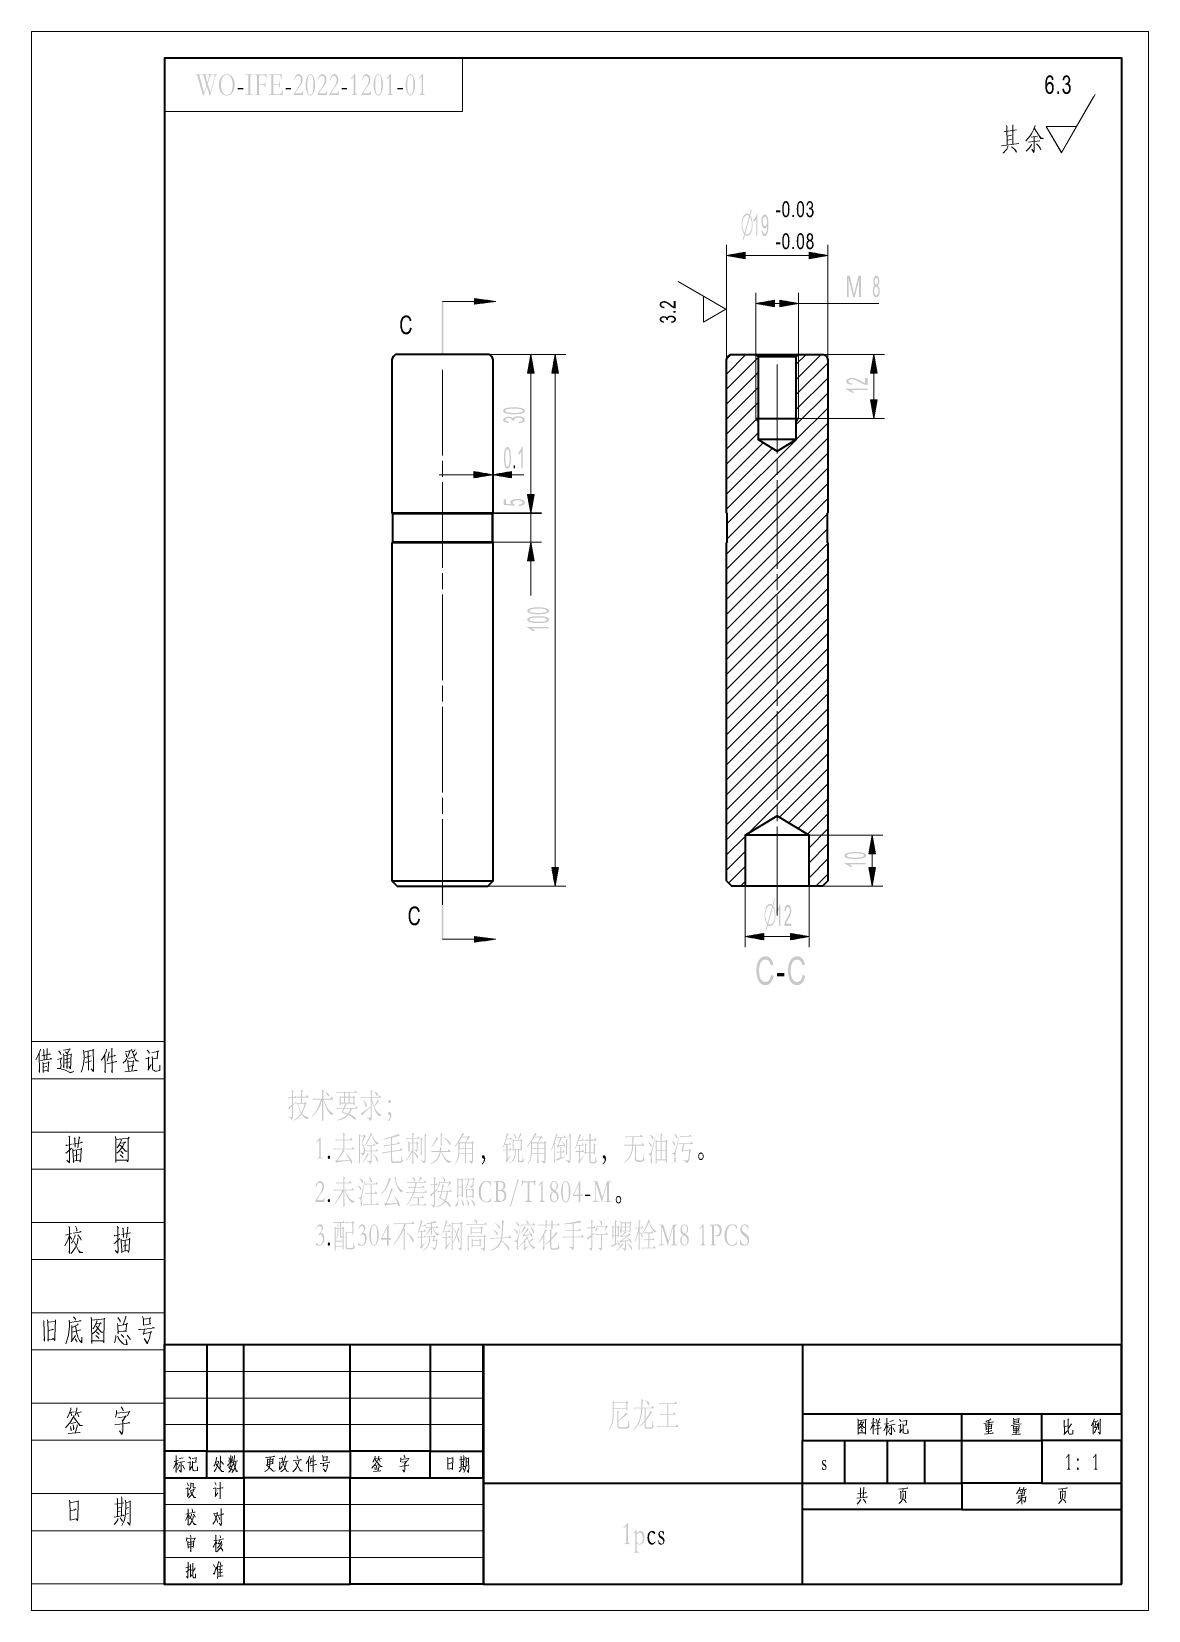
# Model space of a CAD drawing. Header units: millimetres. Extents: x 2834 to 3044, y 1462 to 1759.
import ezdxf

# ---------------------------------------------------------------- set-up
doc = ezdxf.new("R2010")
doc.units = ezdxf.units.MM
doc.layers.add('PDF_几何图形', color=7, linetype='Continuous')
doc.layers.add('PDF_实体填充', color=7, linetype='Continuous')

msp = doc.modelspace()

# ---------------------------------------------------------------- hatches: boundary and pattern name
at = {"layer": 'PDF_实体填充', "transparency": 33554559}
for points in [[(2867.15, 1749.12), (2867.68, 1747.44), (2868.38, 1750), (2868.48, 1750.49), (2868.37, 1750.69), (2868.19, 1750.74), (2868.19, 1750.84), (2868.53, 1750.82), (2868.88, 1750.84), (2868.88, 1750.74), (2868.75, 1750.69), (2868.65, 1750.6), (2868.58, 1750.41), (2867.64, 1746.8), (2867.55, 1746.8), (2866.98, 1748.59), (2866.37, 1746.8), (2866.28, 1746.8), (2865.31, 1750.24), (2865.19, 1750.6), (2865.09, 1750.7), (2864.96, 1750.74), (2864.96, 1750.84), (2865.12, 1750.83), (2865.39, 1750.82), (2865.64, 1750.83), (2865.82, 1750.84), (2865.82, 1750.74), (2865.62, 1750.69), (2865.59, 1750.63), (2865.68, 1750.21), (2866.47, 1747.38), (2866.92, 1748.76), (2866.47, 1750.24), (2866.34, 1750.59), (2866.25, 1750.69), (2866.03, 1750.74), (2866.03, 1750.84), (2866.26, 1750.83), (2866.71, 1750.82), (2867.02, 1750.84), (2867.02, 1750.74), (2866.77, 1750.67), (2866.73, 1750.61), (2866.83, 1750.21), (2867.09, 1749.31), (2867.44, 1750.41), (2867.46, 1750.53), (2867.42, 1750.65), (2867.36, 1750.7), (2867.21, 1750.74), (2867.21, 1750.84), (2867.36, 1750.83), (2867.61, 1750.82), (2867.86, 1750.83), (2868, 1750.84), (2868, 1750.74), (2867.8, 1750.69), (2867.57, 1750.4)], [(2874.81, 1747.28), (2874.81, 1750.49), (2874.78, 1750.64), (2874.7, 1750.69), (2874.32, 1750.74), (2874.32, 1750.84), (2874.44, 1750.83), (2874.74, 1750.82), (2875.23, 1750.82), (2875.46, 1750.83), (2875.64, 1750.84), (2875.64, 1750.74), (2875.26, 1750.68), (2875.17, 1750.64), (2875.15, 1750.49), (2875.15, 1747.28), (2875.17, 1747.13), (2875.26, 1747.1), (2875.64, 1747.07), (2875.64, 1746.92), (2875.39, 1746.94), (2874.98, 1746.94), (2874.57, 1746.94), (2874.32, 1746.92), (2874.32, 1747.07), (2874.7, 1747.1), (2874.79, 1747.14)], [(2877.24, 1746.92), (2876.94, 1746.94), (2876.64, 1746.94), (2876.29, 1746.94), (2876.04, 1746.92), (2876.04, 1747.02), (2876.32, 1747.06), (2876.42, 1747.12), (2876.44, 1747.28), (2876.44, 1750.4), (2876.42, 1750.6), (2876.33, 1750.68), (2876.08, 1750.72), (2876.08, 1750.83), (2876.21, 1750.83), (2877.71, 1750.82), (2878.05, 1750.83), (2878.28, 1750.83), (2878.27, 1750.34), (2878.28, 1749.94), (2878.22, 1749.94), (2878.13, 1750.32), (2878.06, 1750.52), (2877.86, 1750.65), (2876.93, 1750.65), (2876.83, 1750.59), (2876.8, 1750.39), (2876.8, 1749.01), (2877.7, 1749.01), (2877.81, 1749.04), (2877.86, 1749.2), (2877.93, 1749.64), (2877.99, 1749.64), (2877.99, 1749.35), (2877.99, 1748.95), (2877.99, 1748.62), (2878, 1748.26), (2877.94, 1748.26), (2877.85, 1748.69), (2877.78, 1748.84), (2877.6, 1748.87), (2876.8, 1748.87), (2876.8, 1747.29), (2876.83, 1747.1), (2876.96, 1747.06), (2877.24, 1747.02)], [(2881.34, 1747.95), (2881.29, 1747.58), (2881.25, 1747.24), (2881.23, 1746.92), (2880.32, 1746.94), (2879.28, 1746.94), (2878.69, 1746.92), (2878.69, 1747.03), (2879.01, 1747.06), (2879.11, 1747.1), (2879.14, 1747.28), (2879.14, 1750.4), (2879.11, 1750.61), (2879.03, 1750.69), (2878.71, 1750.73), (2878.71, 1750.84), (2878.92, 1750.83), (2880.26, 1750.82), (2880.85, 1750.83), (2881.05, 1750.84), (2881.04, 1750.38), (2881.05, 1749.98), (2880.99, 1749.98), (2880.84, 1750.46), (2880.75, 1750.65), (2880.63, 1750.7), (2879.62, 1750.7), (2879.52, 1750.64), (2879.49, 1750.44), (2879.49, 1749.01), (2880.47, 1749.01), (2880.58, 1749.04), (2880.63, 1749.2), (2880.69, 1749.63), (2880.78, 1749.63), (2880.77, 1749.26), (2880.76, 1748.88), (2880.77, 1748.51), (2880.78, 1748.14), (2880.72, 1748.14), (2880.63, 1748.62), (2880.54, 1748.81), (2880.37, 1748.87), (2879.49, 1748.87), (2879.49, 1747.32), (2879.53, 1747.13), (2879.68, 1747.08), (2880.64, 1747.08), (2880.86, 1747.13), (2881.04, 1747.38), (2881.14, 1747.62), (2881.25, 1747.95)], [(2885.05, 1746.92), (2884.82, 1746.93), (2884.52, 1746.94), (2883.82, 1746.94), (2883.53, 1746.93), (2883.3, 1746.92), (2883.39, 1747.16), (2883.51, 1747.38), (2883.67, 1747.64), (2884.16, 1748.36), (2884.35, 1748.69), (2884.5, 1748.98), (2884.64, 1749.39), (2884.69, 1749.8), (2884.65, 1750.11), (2884.54, 1750.36), (2884.37, 1750.51), (2884.17, 1750.57), (2883.96, 1750.51), (2883.77, 1750.35), (2883.62, 1750.09), (2883.52, 1749.75), (2883.42, 1749.77), (2883.53, 1750.24), (2883.71, 1750.59), (2883.96, 1750.81), (2884.25, 1750.88), (2884.55, 1750.81), (2884.79, 1750.58), (2884.96, 1750.25), (2885.01, 1749.86), (2884.96, 1749.45), (2884.81, 1749.06), (2884.65, 1748.8), (2884.44, 1748.49), (2884.18, 1748.15), (2884.02, 1747.92), (2883.84, 1747.63), (2883.63, 1747.27), (2884.65, 1747.27), (2884.88, 1747.35), (2885.03, 1747.72), (2885.12, 1747.72)], [(2889.53, 1746.92), (2889.29, 1746.93), (2889, 1746.94), (2888.3, 1746.94), (2888.01, 1746.93), (2887.77, 1746.92), (2887.87, 1747.16), (2887.98, 1747.38), (2888.15, 1747.64), (2888.63, 1748.36), (2888.83, 1748.69), (2888.98, 1748.98), (2889.12, 1749.39), (2889.17, 1749.8), (2889.13, 1750.11), (2889.01, 1750.36), (2888.85, 1750.51), (2888.64, 1750.57), (2888.44, 1750.51), (2888.25, 1750.35), (2888.1, 1750.09), (2888, 1749.75), (2887.9, 1749.77), (2888.01, 1750.24), (2888.19, 1750.59), (2888.44, 1750.81), (2888.73, 1750.88), (2889.02, 1750.81), (2889.27, 1750.58), (2889.44, 1750.25), (2889.49, 1749.86), (2889.44, 1749.45), (2889.28, 1749.06), (2889.12, 1748.8), (2888.92, 1748.49), (2888.66, 1748.15), (2888.5, 1747.92), (2888.32, 1747.63), (2888.11, 1747.27), (2889.13, 1747.27), (2889.36, 1747.35), (2889.5, 1747.72), (2889.6, 1747.72)], [(2891.77, 1746.92), (2891.53, 1746.93), (2891.24, 1746.94), (2890.54, 1746.94), (2890.25, 1746.93), (2890.01, 1746.92), (2890.11, 1747.16), (2890.22, 1747.38), (2890.39, 1747.64), (2890.87, 1748.36), (2891.07, 1748.69), (2891.22, 1748.98), (2891.36, 1749.39), (2891.4, 1749.8), (2891.37, 1750.11), (2891.25, 1750.36), (2891.09, 1750.51), (2890.88, 1750.57), (2890.67, 1750.51), (2890.49, 1750.35), (2890.34, 1750.09), (2890.24, 1749.75), (2890.14, 1749.77), (2890.25, 1750.24), (2890.43, 1750.59), (2890.68, 1750.81), (2890.97, 1750.88), (2891.26, 1750.81), (2891.51, 1750.58), (2891.67, 1750.25), (2891.73, 1749.86), (2891.68, 1749.45), (2891.52, 1749.06), (2891.36, 1748.8), (2891.15, 1748.49), (2890.9, 1748.15), (2890.74, 1747.92), (2890.56, 1747.63), (2890.35, 1747.27), (2891.37, 1747.27), (2891.6, 1747.35), (2891.74, 1747.72), (2891.83, 1747.72)], [(2895.26, 1746.92), (2895.02, 1746.94), (2894.75, 1746.94), (2894.48, 1746.94), (2894.24, 1746.92), (2894.24, 1747.02), (2894.47, 1747.08), (2894.62, 1747.32), (2894.62, 1750.39), (2894.1, 1749.91), (2894.04, 1750.03), (2894.26, 1750.25), (2894.5, 1750.53), (2894.76, 1750.88), (2894.91, 1750.88), (2894.91, 1747.32), (2895.06, 1747.07), (2895.26, 1747.02)], [(2897.81, 1746.92), (2897.57, 1746.93), (2897.27, 1746.94), (2896.57, 1746.94), (2896.28, 1746.93), (2896.05, 1746.92), (2896.14, 1747.16), (2896.26, 1747.38), (2896.42, 1747.64), (2896.91, 1748.36), (2897.11, 1748.69), (2897.25, 1748.98), (2897.39, 1749.39), (2897.44, 1749.8), (2897.4, 1750.11), (2897.29, 1750.36), (2897.12, 1750.51), (2896.92, 1750.57), (2896.71, 1750.51), (2896.52, 1750.35), (2896.37, 1750.09), (2896.28, 1749.75), (2896.18, 1749.77), (2896.28, 1750.24), (2896.47, 1750.59), (2896.71, 1750.81), (2897.01, 1750.88), (2897.3, 1750.81), (2897.55, 1750.58), (2897.71, 1750.25), (2897.77, 1749.86), (2897.72, 1749.45), (2897.56, 1749.06), (2897.4, 1748.8), (2897.19, 1748.49), (2896.94, 1748.15), (2896.78, 1747.92), (2896.59, 1747.63), (2896.39, 1747.27), (2897.41, 1747.27), (2897.64, 1747.35), (2897.78, 1747.72), (2897.87, 1747.72)], [(2901.97, 1746.92), (2901.73, 1746.94), (2901.47, 1746.94), (2901.2, 1746.94), (2900.96, 1746.92), (2900.96, 1747.02), (2901.18, 1747.08), (2901.34, 1747.32), (2901.34, 1750.39), (2900.82, 1749.91), (2900.76, 1750.03), (2900.97, 1750.25), (2901.21, 1750.53), (2901.48, 1750.88), (2901.62, 1750.88), (2901.62, 1747.32), (2901.77, 1747.07), (2901.97, 1747.02)], [(2908.01, 1746.92), (2907.77, 1746.94), (2907.5, 1746.94), (2907.24, 1746.94), (2907, 1746.92), (2907, 1747.02), (2907.22, 1747.08), (2907.37, 1747.32), (2907.37, 1750.39), (2906.86, 1749.91), (2906.8, 1750.03), (2907.01, 1750.25), (2907.25, 1750.53), (2907.52, 1750.88), (2907.66, 1750.88), (2907.66, 1747.32), (2907.81, 1747.07), (2908.01, 1747.02)], [(3027.86, 1748.1), (3028.16, 1748.15), (3028.23, 1747.84), (3028.33, 1747.63), (3028.47, 1747.51), (3028.64, 1747.47), (3028.83, 1747.52), (3028.99, 1747.68), (3029.1, 1747.91), (3029.14, 1748.2), (3029.11, 1748.47), (3029.01, 1748.68), (3028.85, 1748.83), (3028.66, 1748.88), (3028.45, 1748.83), (3028.48, 1749.21), (3028.53, 1749.2), (3028.71, 1749.24), (3028.88, 1749.35), (3028.99, 1749.53), (3029.03, 1749.79), (3029, 1750), (3028.92, 1750.18), (3028.79, 1750.29), (3028.63, 1750.33), (3028.47, 1750.29), (3028.34, 1750.18), (3028.24, 1749.98), (3028.19, 1749.7), (3027.89, 1749.78), (3027.98, 1750.16), (3028.14, 1750.45), (3028.36, 1750.63), (3028.62, 1750.69), (3028.82, 1750.66), (3028.99, 1750.56), (3029.14, 1750.42), (3029.25, 1750.23), (3029.32, 1750.01), (3029.34, 1749.78), (3029.32, 1749.56), (3029.25, 1749.36), (3029.15, 1749.2), (3029, 1749.07), (3029.2, 1748.96), (3029.34, 1748.77), (3029.43, 1748.52), (3029.46, 1748.21), (3029.43, 1747.92), (3029.36, 1747.66), (3029.23, 1747.43), (3029.06, 1747.25), (3028.86, 1747.15), (3028.63, 1747.11), (3028.43, 1747.14), (3028.25, 1747.23), (3028.1, 1747.39), (3027.98, 1747.59), (3027.9, 1747.82)], [(2979.72, 1724.78), (2979.98, 1724.83), (2980.03, 1724.56), (2980.13, 1724.38), (2980.24, 1724.28), (2980.39, 1724.24), (2980.55, 1724.29), (2980.69, 1724.42), (2980.79, 1724.62), (2980.82, 1724.87), (2980.79, 1725.1), (2980.7, 1725.29), (2980.57, 1725.41), (2980.41, 1725.45), (2980.23, 1725.41), (2980.25, 1725.73), (2980.3, 1725.73), (2980.45, 1725.76), (2980.59, 1725.85), (2980.69, 1726.01), (2980.72, 1726.23), (2980.7, 1726.42), (2980.63, 1726.57), (2980.52, 1726.67), (2980.38, 1726.7), (2980.24, 1726.67), (2980.13, 1726.56), (2980.05, 1726.4), (2980, 1726.16), (2979.74, 1726.22), (2979.82, 1726.55), (2979.96, 1726.8), (2980.15, 1726.95), (2980.37, 1727), (2980.54, 1726.98), (2980.69, 1726.9), (2980.82, 1726.77), (2980.91, 1726.61), (2980.97, 1726.42), (2980.99, 1726.22), (2980.97, 1726.04), (2980.92, 1725.87), (2980.83, 1725.73), (2980.7, 1725.62), (2980.87, 1725.52), (2980.99, 1725.36), (2981.07, 1725.14), (2981.09, 1724.88), (2981.07, 1724.63), (2981, 1724.41), (2980.89, 1724.21), (2980.75, 1724.06), (2980.58, 1723.97), (2980.38, 1723.94), (2980.21, 1723.96), (2980.06, 1724.04), (2979.92, 1724.17), (2979.82, 1724.34), (2979.75, 1724.55)], [(2970.53, 1720.48), (2970.29, 1720.48), (2970.29, 1723.61), (2970.18, 1723.44), (2970.05, 1723.27), (2969.92, 1723.12), (2969.8, 1723.01), (2969.8, 1723.49), (2969.99, 1723.7), (2970.16, 1723.96), (2970.29, 1724.23), (2970.37, 1724.49), (2970.53, 1724.49)], [(2987.34, 1708.95), (2987.34, 1712.95), (2987.9, 1712.95), (2988.64, 1709.77), (2988.69, 1709.52), (2988.75, 1709.79), (2989.51, 1712.95), (2990.01, 1712.95), (2990.01, 1708.95), (2989.65, 1708.95), (2989.65, 1712.29), (2988.84, 1708.95), (2988.5, 1708.95), (2987.7, 1712.35), (2987.7, 1708.95)], [(2954.8, 1708.18), (2955.15, 1708.18), (2955.15, 1706.79), (2954.9, 1706.82), (2954.7, 1706.89), (2954.5, 1706.99), (2954.29, 1707.14), (2953.8, 1707.54), (2953.59, 1707.69), (2953.41, 1707.79), (2953.18, 1707.88), (2952.97, 1707.91), (2952.77, 1707.89), (2952.6, 1707.8), (2952.48, 1707.68), (2952.45, 1707.52), (2952.49, 1707.35), (2952.61, 1707.22), (2952.8, 1707.14), (2953.05, 1707.11), (2953.01, 1706.84), (2952.75, 1706.88), (2952.54, 1706.95), (2952.37, 1707.05), (2952.24, 1707.18), (2952.17, 1707.34), (2952.14, 1707.53), (2952.17, 1707.71), (2952.25, 1707.87), (2952.38, 1708), (2952.65, 1708.14), (2952.98, 1708.18), (2953.15, 1708.17), (2953.33, 1708.13), (2953.51, 1708.06), (2953.7, 1707.96), (2953.84, 1707.86), (2954.02, 1707.73), (2954.46, 1707.37), (2954.6, 1707.26), (2954.8, 1707.15)], [(2905.2, 1703.19), (2905.52, 1703.08), (2905.44, 1702.72), (2905.31, 1702.43), (2905.16, 1702.2), (2904.97, 1702.04), (2904.75, 1701.94), (2904.51, 1701.91), (2904.26, 1701.93), (2904.05, 1702.01), (2903.86, 1702.13), (2903.71, 1702.31), (2903.59, 1702.53), (2903.49, 1702.8), (2903.41, 1703.1), (2903.37, 1703.41), (2903.36, 1703.74), (2903.37, 1704.09), (2903.42, 1704.41), (2903.5, 1704.69), (2903.61, 1704.94), (2903.75, 1705.15), (2903.92, 1705.31), (2904.11, 1705.43), (2904.3, 1705.5), (2904.51, 1705.52), (2904.75, 1705.49), (2904.95, 1705.41), (2905.13, 1705.26), (2905.28, 1705.05), (2905.4, 1704.8), (2905.48, 1704.51), (2905.16, 1704.4), (2905.06, 1704.73), (2904.91, 1704.95), (2904.73, 1705.08), (2904.51, 1705.13), (2904.25, 1705.08), (2904.03, 1704.93), (2903.87, 1704.71), (2903.77, 1704.41), (2903.71, 1704.08), (2903.69, 1703.74), (2903.71, 1703.33), (2903.78, 1702.96), (2903.9, 1702.67), (2904.07, 1702.47), (2904.27, 1702.34), (2904.48, 1702.3), (2904.73, 1702.36), (2904.94, 1702.53), (2905.1, 1702.8)], [(2954.36, 1704.08), (2954.31, 1704.34), (2954.58, 1704.4), (2954.77, 1704.49), (2954.87, 1704.61), (2954.9, 1704.75), (2954.86, 1704.92), (2954.72, 1705.06), (2954.52, 1705.15), (2954.28, 1705.18), (2954.05, 1705.15), (2953.86, 1705.07), (2953.73, 1704.94), (2953.69, 1704.77), (2953.73, 1704.59), (2953.41, 1704.62), (2953.42, 1704.66), (2953.38, 1704.82), (2953.29, 1704.96), (2953.14, 1705.06), (2952.91, 1705.09), (2952.73, 1705.07), (2952.58, 1704.99), (2952.48, 1704.88), (2952.45, 1704.75), (2952.48, 1704.61), (2952.58, 1704.49), (2952.75, 1704.41), (2952.99, 1704.37), (2952.92, 1704.11), (2952.59, 1704.19), (2952.35, 1704.32), (2952.19, 1704.51), (2952.14, 1704.74), (2952.17, 1704.9), (2952.25, 1705.06), (2952.37, 1705.18), (2952.54, 1705.28), (2952.72, 1705.34), (2952.92, 1705.35), (2953.11, 1705.34), (2953.28, 1705.28), (2953.42, 1705.19), (2953.53, 1705.06), (2953.62, 1705.23), (2953.79, 1705.35), (2954, 1705.43), (2954.27, 1705.46), (2954.52, 1705.44), (2954.74, 1705.37), (2954.94, 1705.26), (2955.09, 1705.11), (2955.18, 1704.94), (2955.21, 1704.75), (2955.18, 1704.58), (2955.1, 1704.42), (2954.97, 1704.29), (2954.8, 1704.19), (2954.6, 1704.12)], [(2990.76, 1693.73), (2991.23, 1693.73), (2991.23, 1692.41), (2990.89, 1692.44), (2990.62, 1692.5), (2990.35, 1692.6), (2990.07, 1692.74), (2989.42, 1693.12), (2989.14, 1693.26), (2988.9, 1693.36), (2988.6, 1693.45), (2988.31, 1693.48), (2988.04, 1693.45), (2987.82, 1693.37), (2987.67, 1693.25), (2987.62, 1693.1), (2987.67, 1692.94), (2987.83, 1692.82), (2988.08, 1692.74), (2988.42, 1692.71), (2988.37, 1692.46), (2988.02, 1692.49), (2987.74, 1692.55), (2987.51, 1692.65), (2987.34, 1692.78), (2987.24, 1692.93), (2987.21, 1693.11), (2987.25, 1693.28), (2987.35, 1693.44), (2987.53, 1693.56), (2987.89, 1693.69), (2988.32, 1693.73), (2988.56, 1693.72), (2988.79, 1693.68), (2989.03, 1693.61), (2989.28, 1693.52), (2989.47, 1693.42), (2989.71, 1693.3), (2990.3, 1692.96), (2990.49, 1692.85), (2990.76, 1692.75)], [(2991.23, 1691.69), (2991.23, 1691.45), (2988.1, 1691.45), (2988.27, 1691.34), (2988.44, 1691.21), (2988.58, 1691.08), (2988.69, 1690.96), (2988.22, 1690.96), (2988, 1691.15), (2987.75, 1691.32), (2987.47, 1691.45), (2987.21, 1691.53), (2987.21, 1691.69)], [(2925.67, 1685.22), (2925.6, 1685.47), (2925.96, 1685.52), (2926.2, 1685.61), (2926.34, 1685.72), (2926.39, 1685.86), (2926.33, 1686.02), (2926.15, 1686.15), (2925.88, 1686.24), (2925.55, 1686.27), (2925.24, 1686.24), (2925, 1686.16), (2924.83, 1686.04), (2924.77, 1685.88), (2924.83, 1685.71), (2924.4, 1685.73), (2924.4, 1685.77), (2924.36, 1685.92), (2924.24, 1686.06), (2924.03, 1686.15), (2923.73, 1686.18), (2923.49, 1686.16), (2923.29, 1686.09), (2923.15, 1685.99), (2923.11, 1685.85), (2923.15, 1685.72), (2923.29, 1685.62), (2923.52, 1685.54), (2923.83, 1685.49), (2923.74, 1685.25), (2923.31, 1685.32), (2922.98, 1685.45), (2922.77, 1685.63), (2922.71, 1685.85), (2922.74, 1686.01), (2922.85, 1686.15), (2923.01, 1686.27), (2923.23, 1686.36), (2923.48, 1686.42), (2923.75, 1686.43), (2923.99, 1686.42), (2924.22, 1686.36), (2924.41, 1686.28), (2924.56, 1686.16), (2924.68, 1686.32), (2924.9, 1686.43), (2925.19, 1686.51), (2925.54, 1686.53), (2925.87, 1686.51), (2926.17, 1686.45), (2926.43, 1686.34), (2926.63, 1686.2), (2926.75, 1686.04), (2926.79, 1685.86), (2926.76, 1685.69), (2926.65, 1685.55), (2926.48, 1685.42), (2926.25, 1685.32), (2925.98, 1685.26)], [(2926.36, 1676.73), (2926.12, 1676.73), (2926.12, 1679.85), (2926.01, 1679.69), (2925.88, 1679.52), (2925.75, 1679.37), (2925.63, 1679.26), (2925.63, 1679.74), (2925.82, 1679.95), (2925.99, 1680.21), (2926.12, 1680.48), (2926.2, 1680.74), (2926.36, 1680.74)], [(2925.67, 1669.64), (2925.63, 1669.9), (2925.96, 1669.94), (2926.2, 1670.03), (2926.34, 1670.14), (2926.39, 1670.28), (2926.32, 1670.44), (2926.12, 1670.58), (2925.81, 1670.67), (2925.41, 1670.7), (2925.03, 1670.67), (2924.75, 1670.58), (2924.56, 1670.45), (2924.5, 1670.28), (2924.61, 1670.06), (2924.89, 1669.91), (2924.83, 1669.68), (2922.78, 1669.87), (2922.78, 1670.87), (2923.25, 1670.87), (2923.25, 1670.07), (2924.32, 1669.96), (2924.13, 1670.15), (2924.07, 1670.34), (2924.11, 1670.51), (2924.23, 1670.65), (2924.43, 1670.78), (2924.7, 1670.88), (2925.01, 1670.94), (2925.37, 1670.96), (2925.71, 1670.95), (2926.02, 1670.89), (2926.31, 1670.81), (2926.57, 1670.66), (2926.74, 1670.49), (2926.79, 1670.28), (2926.76, 1670.11), (2926.65, 1669.96), (2926.49, 1669.83), (2926.26, 1669.74), (2925.99, 1669.67)], [(2931.27, 1646.86), (2931.27, 1646.61), (2928.14, 1646.61), (2928.31, 1646.51), (2928.48, 1646.38), (2928.63, 1646.24), (2928.73, 1646.12), (2928.26, 1646.12), (2928.04, 1646.31), (2927.79, 1646.48), (2927.52, 1646.61), (2927.25, 1646.7), (2927.25, 1646.86)], [(2990.9, 1602.49), (2990.9, 1602.25), (2987.77, 1602.25), (2987.94, 1602.14), (2988.11, 1602.01), (2988.26, 1601.88), (2988.36, 1601.76), (2987.89, 1601.76), (2987.68, 1601.95), (2987.42, 1602.12), (2987.15, 1602.25), (2986.89, 1602.33), (2986.89, 1602.49)], [(2906.77, 1592.02), (2907.09, 1591.91), (2907, 1591.56), (2906.88, 1591.26), (2906.72, 1591.03), (2906.53, 1590.87), (2906.32, 1590.77), (2906.08, 1590.74), (2905.83, 1590.76), (2905.61, 1590.84), (2905.43, 1590.97), (2905.28, 1591.14), (2905.15, 1591.37), (2905.05, 1591.63), (2904.98, 1591.93), (2904.94, 1592.24), (2904.92, 1592.57), (2904.94, 1592.92), (2904.99, 1593.24), (2905.07, 1593.52), (2905.18, 1593.77), (2905.32, 1593.98), (2905.49, 1594.14), (2905.67, 1594.26), (2905.87, 1594.33), (2906.08, 1594.36), (2906.31, 1594.33), (2906.52, 1594.24), (2906.7, 1594.09), (2906.85, 1593.89), (2906.97, 1593.63), (2907.05, 1593.34), (2906.73, 1593.23), (2906.63, 1593.56), (2906.48, 1593.78), (2906.3, 1593.92), (2906.07, 1593.96), (2905.82, 1593.91), (2905.6, 1593.77), (2905.44, 1593.54), (2905.34, 1593.25), (2905.28, 1592.92), (2905.26, 1592.57), (2905.28, 1592.16), (2905.35, 1591.79), (2905.47, 1591.5), (2905.63, 1591.3), (2905.83, 1591.17), (2906.05, 1591.13), (2906.3, 1591.19), (2906.51, 1591.36), (2906.67, 1591.64)], [(2974.85, 1590.63), (2974.6, 1590.63), (2974.6, 1593.75), (2974.5, 1593.59), (2974.37, 1593.42), (2974.24, 1593.27), (2974.11, 1593.16), (2974.11, 1593.64), (2974.31, 1593.85), (2974.47, 1594.11), (2974.61, 1594.38), (2974.69, 1594.64), (2974.85, 1594.64)], [(2976.89, 1591.1), (2976.89, 1590.63), (2975.57, 1590.63), (2975.6, 1590.97), (2975.66, 1591.23), (2975.76, 1591.5), (2975.89, 1591.78), (2976.27, 1592.44), (2976.42, 1592.72), (2976.52, 1592.95), (2976.61, 1593.25), (2976.63, 1593.54), (2976.61, 1593.81), (2976.53, 1594.03), (2976.41, 1594.18), (2976.26, 1594.23), (2976.1, 1594.18), (2975.97, 1594.02), (2975.89, 1593.77), (2975.87, 1593.43), (2975.61, 1593.48), (2975.65, 1593.83), (2975.71, 1594.12), (2975.81, 1594.34), (2975.94, 1594.51), (2976.09, 1594.61), (2976.26, 1594.64), (2976.44, 1594.61), (2976.59, 1594.5), (2976.72, 1594.32), (2976.85, 1593.96), (2976.89, 1593.53), (2976.87, 1593.29), (2976.84, 1593.06), (2976.77, 1592.82), (2976.67, 1592.57), (2976.58, 1592.38), (2976.46, 1592.14), (2976.11, 1591.55), (2976.01, 1591.36), (2975.91, 1591.1)], [(2973.09, 1581.43), (2973.58, 1581.25), (2973.45, 1580.73), (2973.27, 1580.29), (2973.03, 1579.94), (2972.75, 1579.7), (2972.42, 1579.55), (2972.06, 1579.5), (2971.69, 1579.54), (2971.37, 1579.65), (2971.09, 1579.84), (2970.86, 1580.11), (2970.68, 1580.44), (2970.53, 1580.84), (2970.42, 1581.29), (2970.35, 1581.76), (2970.33, 1582.25), (2970.36, 1582.77), (2970.43, 1583.25), (2970.55, 1583.68), (2970.72, 1584.05), (2970.93, 1584.36), (2971.17, 1584.61), (2971.45, 1584.78), (2971.75, 1584.89), (2972.07, 1584.93), (2972.42, 1584.88), (2972.72, 1584.75), (2972.99, 1584.52), (2973.22, 1584.22), (2973.39, 1583.85), (2973.52, 1583.4), (2973.04, 1583.24), (2972.88, 1583.73), (2972.67, 1584.07), (2972.39, 1584.27), (2972.06, 1584.33), (2971.67, 1584.26), (2971.35, 1584.04), (2971.11, 1583.7), (2970.95, 1583.26), (2970.86, 1582.77), (2970.83, 1582.25), (2970.87, 1581.63), (2970.97, 1581.08), (2971.14, 1580.65), (2971.4, 1580.34), (2971.7, 1580.15), (2972.02, 1580.09), (2972.4, 1580.18), (2972.71, 1580.43), (2972.95, 1580.85)], [(2979.04, 1581.43), (2979.52, 1581.25), (2979.39, 1580.73), (2979.21, 1580.29), (2978.97, 1579.94), (2978.69, 1579.7), (2978.36, 1579.55), (2978, 1579.5), (2977.63, 1579.54), (2977.31, 1579.65), (2977.03, 1579.84), (2976.81, 1580.11), (2976.62, 1580.44), (2976.47, 1580.84), (2976.36, 1581.29), (2976.3, 1581.76), (2976.27, 1582.25), (2976.3, 1582.77), (2976.37, 1583.25), (2976.49, 1583.68), (2976.66, 1584.05), (2976.87, 1584.36), (2977.12, 1584.61), (2977.4, 1584.78), (2977.69, 1584.89), (2978.01, 1584.93), (2978.36, 1584.88), (2978.67, 1584.75), (2978.94, 1584.52), (2979.16, 1584.22), (2979.34, 1583.85), (2979.46, 1583.4), (2978.98, 1583.24), (2978.83, 1583.73), (2978.61, 1584.07), (2978.34, 1584.27), (2978, 1584.33), (2977.61, 1584.26), (2977.29, 1584.04), (2977.05, 1583.7), (2976.89, 1583.26), (2976.8, 1582.77), (2976.78, 1582.25), (2976.81, 1581.63), (2976.91, 1581.08), (2977.09, 1580.65), (2977.34, 1580.34), (2977.64, 1580.15), (2977.96, 1580.09), (2978.34, 1580.18), (2978.65, 1580.43), (2978.89, 1580.85)], [(2888.78, 1546.88), (2888.54, 1546.9), (2888.27, 1546.9), (2888, 1546.9), (2887.76, 1546.88), (2887.76, 1546.98), (2887.98, 1547.04), (2888.14, 1547.28), (2888.14, 1550.35), (2887.62, 1549.87), (2887.56, 1549.99), (2887.77, 1550.21), (2888.01, 1550.49), (2888.28, 1550.84), (2888.42, 1550.84), (2888.42, 1547.28), (2888.58, 1547.03), (2888.78, 1546.98)], [(2892.64, 1548.59), (2892.88, 1548.32), (2892.92, 1548.24), (2892.85, 1548.2), (2892.71, 1548.14), (2892.61, 1548.04), (2892.47, 1547.79), (2892.29, 1547.5), (2892.08, 1547.19), (2891.83, 1546.84), (2891.55, 1546.47), (2893.84, 1546.63), (2893.67, 1546.93), (2893.49, 1547.22), (2893.31, 1547.5), (2893.11, 1547.76), (2893.16, 1547.84), (2893.47, 1547.51), (2893.73, 1547.24), (2893.92, 1547.01), (2894.13, 1546.74), (2894.24, 1546.53), (2894.31, 1546.23), (2894.27, 1546), (2894.17, 1545.91), (2894.11, 1545.94), (2894.05, 1546.14), (2893.9, 1546.5), (2892.21, 1546.29), (2891.82, 1546.23), (2891.59, 1546.19), (2891.4, 1546.1), (2891.34, 1546.06), (2891.31, 1546.1), (2891.13, 1546.43), (2891.46, 1546.61), (2891.6, 1546.77), (2891.77, 1547.01), (2891.98, 1547.36), (2892.2, 1547.76), (2892.4, 1548.17), (2892.57, 1548.59), (2891.18, 1548.59), (2890.9, 1548.53), (2890.78, 1548.76), (2891.08, 1548.73), (2892.64, 1548.73), (2892.64, 1550.3), (2891.52, 1550.3), (2891.23, 1550.24), (2891.11, 1550.46), (2891.42, 1550.44), (2892.64, 1550.44), (2892.64, 1551.1), (2892.63, 1551.4), (2892.62, 1551.71), (2892.98, 1551.48), (2893.02, 1551.42), (2892.98, 1551.35), (2892.85, 1551.22), (2892.85, 1550.44), (2893.9, 1550.44), (2894.1, 1550.81), (2894.36, 1550.44), (2894.41, 1550.33), (2894.33, 1550.3), (2892.85, 1550.3), (2892.85, 1548.73), (2894.27, 1548.73), (2894.48, 1549.1), (2894.74, 1548.73), (2894.8, 1548.63), (2894.72, 1548.59)], [(2903.7, 1547.55), (2903.71, 1547.08), (2903.73, 1546.81), (2903.85, 1546.58), (2903.88, 1546.53), (2903.82, 1546.36), (2903.66, 1546.18), (2903.44, 1546.11), (2902.56, 1546.06), (2902.23, 1546.06), (2901.97, 1546.06), (2901.82, 1546.09), (2901.67, 1546.27), (2901.63, 1546.5), (2901.62, 1546.92), (2901.62, 1548.12), (2900.34, 1547.92), (2900.06, 1547.81), (2899.89, 1548.02), (2900.21, 1548.05), (2901.62, 1548.28), (2901.62, 1549.39), (2900.7, 1549.24), (2900.42, 1549.13), (2900.25, 1549.35), (2900.57, 1549.38), (2901.62, 1549.54), (2901.62, 1550.74), (2901.38, 1550.69), (2901.11, 1550.63), (2900.83, 1550.58), (2900.2, 1550.47), (2900.19, 1550.56), (2900.94, 1550.77), (2901.6, 1550.98), (2902.17, 1551.17), (2902.65, 1551.34), (2903.03, 1551.5), (2903.25, 1551.16), (2903.28, 1551.1), (2903.24, 1551.09), (2903.07, 1551.12), (2902.94, 1551.1), (2901.84, 1550.8), (2901.84, 1549.58), (2902.84, 1549.74), (2902.98, 1550.08), (2903.29, 1549.76), (2903.33, 1549.69), (2903.28, 1549.67), (2901.84, 1549.43), (2901.84, 1548.31), (2903.33, 1548.55), (2903.48, 1548.89), (2903.81, 1548.56), (2903.85, 1548.5), (2903.81, 1548.47), (2901.84, 1548.15), (2901.84, 1546.91), (2901.87, 1546.48), (2901.99, 1546.35), (2902.13, 1546.33), (2902.38, 1546.33), (2902.69, 1546.33), (2903.01, 1546.35), (2903.28, 1546.38), (2903.42, 1546.4), (2903.53, 1546.52), (2903.58, 1546.83), (2903.6, 1547.12), (2903.62, 1547.55)], [(2949.17, 1547.69), (2949.16, 1547.31), (2949.18, 1547.02), (2949.29, 1546.83), (2949.32, 1546.76), (2949.24, 1546.54), (2948.98, 1546.31), (2948.81, 1546.28), (2948.53, 1546.26), (2948.14, 1546.25), (2947.77, 1546.3), (2947.58, 1546.44), (2947.51, 1546.71), (2947.51, 1549.33), (2947.17, 1549.33), (2947.12, 1548.83), (2947.05, 1548.38), (2946.94, 1547.96), (2946.81, 1547.6), (2946.66, 1547.27), (2946.47, 1546.98), (2946.26, 1546.72), (2946, 1546.47), (2945.71, 1546.24), (2945.39, 1546.03), (2945.36, 1546.11), (2945.67, 1546.36), (2945.94, 1546.61), (2946.17, 1546.88), (2946.37, 1547.15), (2946.53, 1547.43), (2946.66, 1547.73), (2946.77, 1548.07), (2946.86, 1548.45), (2946.92, 1548.87), (2946.97, 1549.33), (2945.83, 1549.33), (2945.54, 1549.27), (2945.42, 1549.5), (2945.74, 1549.47), (2946.98, 1549.47), (2947, 1549.93), (2947.02, 1550.41), (2947.02, 1550.92), (2946.08, 1550.92), (2945.79, 1550.86), (2945.67, 1551.08), (2945.99, 1551.06), (2948.42, 1551.06), (2948.61, 1551.42), (2948.9, 1551.02), (2948.94, 1550.95), (2948.89, 1550.92), (2947.25, 1550.92), (2947.23, 1550.44), (2947.21, 1549.96), (2947.18, 1549.47), (2948.74, 1549.47), (2948.94, 1549.86), (2949.21, 1549.42), (2949.23, 1549.35), (2949.19, 1549.33), (2947.71, 1549.33), (2947.71, 1546.88), (2947.81, 1546.61), (2948.17, 1546.52), (2948.41, 1546.53), (2948.63, 1546.54), (2948.88, 1546.58), (2948.95, 1546.67), (2949.01, 1546.86), (2949.06, 1547.18), (2949.1, 1547.69)], [(2889.95, 1546.8), (2889.79, 1546.89), (2889.72, 1547.12), (2889.79, 1547.35), (2889.95, 1547.45), (2890.11, 1547.35), (2890.18, 1547.12), (2890.11, 1546.89)], [(2918.69, 1545.89), (2918.93, 1546.18), (2919.05, 1546.4), (2919.11, 1546.76), (2918.99, 1546.9), (2918.79, 1546.99), (2918.71, 1547.2), (2918.77, 1547.43), (2918.95, 1547.54), (2919.21, 1547.35), (2919.34, 1546.87), (2919.3, 1546.59), (2919.18, 1546.29), (2919, 1546), (2918.76, 1545.75)], [(2941.42, 1545.89), (2941.66, 1546.18), (2941.78, 1546.4), (2941.84, 1546.76), (2941.72, 1546.9), (2941.53, 1546.99), (2941.44, 1547.2), (2941.5, 1547.43), (2941.68, 1547.54), (2941.95, 1547.35), (2942.07, 1546.87), (2942.03, 1546.59), (2941.92, 1546.29), (2941.74, 1546), (2941.49, 1545.75)], [(2889.08, 1538.72), (2888.85, 1538.73), (2888.55, 1538.73), (2887.85, 1538.73), (2887.56, 1538.73), (2887.33, 1538.72), (2887.42, 1538.95), (2887.54, 1539.18), (2887.7, 1539.44), (2888.19, 1540.16), (2888.38, 1540.48), (2888.53, 1540.77), (2888.67, 1541.18), (2888.72, 1541.6), (2888.68, 1541.91), (2888.57, 1542.15), (2888.4, 1542.31), (2888.2, 1542.36), (2887.99, 1542.31), (2887.8, 1542.14), (2887.65, 1541.89), (2887.55, 1541.54), (2887.45, 1541.57), (2887.56, 1542.03), (2887.75, 1542.39), (2887.99, 1542.6), (2888.28, 1542.68), (2888.58, 1542.6), (2888.82, 1542.37), (2888.99, 1542.04), (2889.05, 1541.65), (2888.99, 1541.24), (2888.84, 1540.86), (2888.68, 1540.59), (2888.47, 1540.29), (2888.21, 1539.94), (2888.06, 1539.71), (2887.87, 1539.42), (2887.66, 1539.06), (2888.68, 1539.06), (2888.91, 1539.14), (2889.06, 1539.51), (2889.15, 1539.51)], [(2894.81, 1538.75), (2894.56, 1538.68), (2894.41, 1538.52), (2894.38, 1538.49), (2894.26, 1538.57), (2893.99, 1538.83), (2893.77, 1539.08), (2893.57, 1539.36), (2893.38, 1539.67), (2893.22, 1540.01), (2893.07, 1540.42), (2892.94, 1540.88), (2892.87, 1540.88), (2892.88, 1538.75), (2892.89, 1537.96), (2892.8, 1537.82), (2892.7, 1537.77), (2892.65, 1537.85), (2892.66, 1538.75), (2892.67, 1540.79), (2892.34, 1540.12), (2891.99, 1539.52), (2891.61, 1538.99), (2891.22, 1538.52), (2890.8, 1538.12), (2890.76, 1538.19), (2891.04, 1538.51), (2891.29, 1538.82), (2891.51, 1539.12), (2891.71, 1539.42), (2891.89, 1539.73), (2892.07, 1540.08), (2892.25, 1540.46), (2892.43, 1540.88), (2891.24, 1540.88), (2890.94, 1540.81), (2890.82, 1541.04), (2891.14, 1541.02), (2892.67, 1541.02), (2892.67, 1542.23), (2891.66, 1542.23), (2891.37, 1542.16), (2891.24, 1542.39), (2891.56, 1542.37), (2892.67, 1542.37), (2892.66, 1542.84), (2892.66, 1543.23), (2892.65, 1543.56), (2892.98, 1543.34), (2893.04, 1543.28), (2892.98, 1543.21), (2892.87, 1543.11), (2892.87, 1542.37), (2893.76, 1542.37), (2893.94, 1542.71), (2894.2, 1542.35), (2894.24, 1542.27), (2894.19, 1542.23), (2892.87, 1542.23), (2892.87, 1541.02), (2894.18, 1541.02), (2894.37, 1541.37), (2894.63, 1541.01), (2894.67, 1540.92), (2894.62, 1540.88), (2893.03, 1540.88), (2893.28, 1540.23), (2893.58, 1539.7), (2893.94, 1539.3), (2894.35, 1539.01), (2894.81, 1538.84)], [(2920.51, 1539.59), (2920.46, 1539.2), (2920.38, 1538.79), (2920.17, 1538.7), (2919.9, 1538.65), (2919.57, 1538.64), (2919.25, 1538.67), (2918.96, 1538.77), (2918.71, 1538.94), (2918.49, 1539.17), (2918.31, 1539.46), (2918.19, 1539.79), (2918.11, 1540.17), (2918.09, 1540.59), (2918.11, 1540.95), (2918.17, 1541.29), (2918.28, 1541.62), (2918.42, 1541.93), (2918.59, 1542.18), (2918.79, 1542.39), (2919.01, 1542.55), (2919.24, 1542.65), (2919.49, 1542.68), (2919.82, 1542.67), (2920.06, 1542.63), (2920.24, 1542.55), (2920.42, 1542.42), (2920.44, 1542.12), (2920.44, 1541.81), (2920.36, 1541.81), (2920.24, 1542.12), (2920.06, 1542.35), (2919.84, 1542.5), (2919.57, 1542.55), (2919.28, 1542.49), (2919.03, 1542.31), (2918.81, 1542.01), (2918.64, 1541.62), (2918.54, 1541.15), (2918.51, 1540.62), (2918.54, 1540.06), (2918.63, 1539.6), (2918.78, 1539.24), (2918.98, 1538.98), (2919.25, 1538.82), (2919.57, 1538.77), (2919.85, 1538.82), (2920.09, 1538.98), (2920.3, 1539.23), (2920.46, 1539.59)], [(2926.29, 1542.75), (2926.36, 1542.91), (2926.44, 1542.77), (2926.51, 1542.63), (2926.65, 1542.62), (2928.33, 1542.62), (2928.53, 1542.65), (2928.62, 1542.83), (2928.69, 1542.91), (2928.75, 1542.79), (2928.74, 1541.81), (2928.7, 1541.71), (2928.62, 1541.89), (2928.51, 1542.31), (2928.21, 1542.43), (2927.66, 1542.43), (2927.66, 1539.23), (2927.69, 1539.01), (2927.81, 1538.92), (2928.15, 1538.82), (2928.15, 1538.72), (2927.87, 1538.73), (2927.47, 1538.73), (2927.02, 1538.73), (2926.79, 1538.72), (2926.79, 1538.82), (2927.1, 1538.9), (2927.26, 1539.01), (2927.3, 1539.24), (2927.3, 1542.43), (2926.77, 1542.43), (2926.53, 1542.34), (2926.42, 1542.17), (2926.27, 1541.88), (2926.16, 1541.72), (2926.13, 1541.79), (2926.16, 1541.99)], [(2930.52, 1538.72), (2930.28, 1538.73), (2930.02, 1538.73), (2929.75, 1538.73), (2929.51, 1538.72), (2929.51, 1538.82), (2929.73, 1538.87), (2929.89, 1539.11), (2929.89, 1542.18), (2929.37, 1541.7), (2929.31, 1541.82), (2929.52, 1542.04), (2929.76, 1542.33), (2930.03, 1542.68), (2930.17, 1542.68), (2930.17, 1539.11), (2930.32, 1538.86), (2930.52, 1538.82)], [(2943.08, 1538.72), (2942.72, 1538.73), (2942.46, 1538.73), (2942.17, 1538.73), (2941.84, 1538.72), (2941.84, 1538.82), (2942.1, 1538.89), (2942.23, 1538.98), (2942.25, 1539.23), (2942.25, 1542.12), (2941.28, 1538.68), (2940.12, 1542.39), (2940.12, 1539.19), (2940.25, 1538.88), (2940.65, 1538.82), (2940.65, 1538.72), (2940.38, 1538.73), (2940.09, 1538.73), (2939.84, 1538.73), (2939.53, 1538.72), (2939.53, 1538.82), (2939.77, 1538.88), (2939.96, 1538.98), (2940, 1539.19), (2940, 1542.47), (2939.6, 1542.53), (2939.6, 1542.63), (2939.74, 1542.62), (2940.02, 1542.62), (2940.26, 1542.62), (2940.42, 1542.63), (2941.38, 1539.55), (2942.26, 1542.63), (2942.47, 1542.62), (2942.69, 1542.62), (2942.89, 1542.62), (2943.08, 1542.63), (2943.08, 1542.53), (2942.81, 1542.45), (2942.63, 1542.34), (2942.59, 1542.09), (2942.59, 1539.27), (2942.61, 1539.01), (2942.71, 1538.92), (2943.08, 1538.82)], [(2889.95, 1538.64), (2889.79, 1538.73), (2889.72, 1538.96), (2889.79, 1539.19), (2889.95, 1539.28), (2890.11, 1539.19), (2890.18, 1538.96), (2890.11, 1538.73)], [(2887.64, 1533.61), (2887.56, 1533.67), (2887.7, 1534.04), (2887.87, 1534.3), (2888.07, 1534.46), (2888.31, 1534.51), (2888.54, 1534.46), (2888.72, 1534.31), (2888.89, 1533.87), (2888.77, 1533.41), (2888.63, 1533.19), (2888.41, 1532.94), (2888.7, 1532.88), (2888.92, 1532.67), (2889.07, 1532.33), (2889.11, 1531.9), (2889.08, 1531.52), (2888.98, 1531.18), (2888.81, 1530.89), (2888.6, 1530.65), (2888.34, 1530.52), (2888.05, 1530.47), (2887.79, 1530.49), (2887.59, 1530.57), (2887.44, 1530.81), (2887.48, 1530.92), (2887.57, 1530.98), (2887.74, 1530.87), (2887.96, 1530.67), (2888.15, 1530.61), (2888.4, 1530.69), (2888.61, 1530.94), (2888.77, 1531.3), (2888.82, 1531.74), (2888.78, 1532.1), (2888.68, 1532.39), (2888.53, 1532.58), (2888.34, 1532.65), (2888.01, 1532.44), (2887.96, 1532.56), (2888.15, 1532.78), (2888.42, 1533.1), (2888.57, 1533.38), (2888.63, 1533.63), (2888.51, 1534.04), (2888.21, 1534.2), (2887.88, 1534.04), (2887.74, 1533.86)], [(2895.58, 1533.61), (2895.5, 1533.67), (2895.64, 1534.04), (2895.8, 1534.3), (2896.01, 1534.46), (2896.25, 1534.51), (2896.48, 1534.46), (2896.66, 1534.31), (2896.83, 1533.87), (2896.71, 1533.41), (2896.56, 1533.19), (2896.35, 1532.94), (2896.64, 1532.88), (2896.86, 1532.67), (2897, 1532.33), (2897.05, 1531.9), (2897.02, 1531.52), (2896.92, 1531.18), (2896.75, 1530.89), (2896.53, 1530.65), (2896.28, 1530.52), (2895.99, 1530.47), (2895.72, 1530.49), (2895.53, 1530.57), (2895.37, 1530.81), (2895.41, 1530.92), (2895.5, 1530.98), (2895.67, 1530.87), (2895.9, 1530.67), (2896.09, 1530.61), (2896.34, 1530.69), (2896.55, 1530.94), (2896.7, 1531.3), (2896.76, 1531.74), (2896.72, 1532.1), (2896.62, 1532.39), (2896.46, 1532.58), (2896.27, 1532.65), (2895.94, 1532.44), (2895.9, 1532.56), (2896.09, 1532.78), (2896.35, 1533.1), (2896.51, 1533.38), (2896.56, 1533.63), (2896.44, 1534.04), (2896.15, 1534.2), (2895.82, 1534.04), (2895.68, 1533.86)], [(2937.84, 1532.15), (2937.88, 1532.07), (2937.82, 1532.05), (2936, 1532.05), (2936, 1530.37), (2935.97, 1529.97), (2935.83, 1529.76), (2935.69, 1529.63), (2935.66, 1529.72), (2935.61, 1529.89), (2935.45, 1530.05), (2935.11, 1530.2), (2935.11, 1530.29), (2935.41, 1530.24), (2935.59, 1530.22), (2935.76, 1530.26), (2935.79, 1530.39), (2935.79, 1532.05), (2934.29, 1532.05), (2934.01, 1532.01), (2933.88, 1532.2), (2934.19, 1532.18), (2935.79, 1532.18), (2935.79, 1533.33), (2934.82, 1533.33), (2934.51, 1533.3), (2934.36, 1533.48), (2934.68, 1533.46), (2935.79, 1533.46), (2935.79, 1534.64), (2935.46, 1534.6), (2935.12, 1534.57), (2934.78, 1534.55), (2934.45, 1534.54), (2934.11, 1534.53), (2934.11, 1534.64), (2934.91, 1534.74), (2935.62, 1534.85), (2936.23, 1534.97), (2936.76, 1535.09), (2937.19, 1535.23), (2937.37, 1534.85), (2937.4, 1534.78), (2937.38, 1534.77), (2937.34, 1534.79), (2937.14, 1534.85), (2937.01, 1534.84), (2936.7, 1534.78), (2936.36, 1534.72), (2936, 1534.67), (2936, 1533.46), (2936.89, 1533.46), (2937.08, 1533.79), (2937.34, 1533.42), (2937.37, 1533.34), (2937.32, 1533.33), (2936, 1533.33), (2936, 1532.18), (2937.37, 1532.18), (2937.57, 1532.53)], [(2955.48, 1530.55), (2955.12, 1530.56), (2954.86, 1530.57), (2954.57, 1530.56), (2954.24, 1530.55), (2954.24, 1530.65), (2954.5, 1530.72), (2954.63, 1530.82), (2954.65, 1531.06), (2954.65, 1533.96), (2953.68, 1530.52), (2952.52, 1534.23), (2952.52, 1531.02), (2952.65, 1530.71), (2953.05, 1530.65), (2953.05, 1530.55), (2952.78, 1530.56), (2952.49, 1530.57), (2952.24, 1530.56), (2951.93, 1530.55), (2951.93, 1530.65), (2952.17, 1530.71), (2952.36, 1530.81), (2952.4, 1531.02), (2952.4, 1534.3), (2952, 1534.37), (2952, 1534.47), (2952.14, 1534.45), (2952.42, 1534.45), (2952.66, 1534.45), (2952.82, 1534.47), (2953.78, 1531.39), (2954.66, 1534.47), (2954.87, 1534.45), (2955.09, 1534.45), (2955.29, 1534.45), (2955.48, 1534.47), (2955.48, 1534.37), (2955.21, 1534.29), (2955.03, 1534.18), (2954.99, 1533.92), (2954.99, 1531.1), (2955.01, 1530.84), (2955.11, 1530.76), (2955.48, 1530.65)], [(2960.78, 1530.55), (2960.54, 1530.56), (2960.28, 1530.57), (2960.01, 1530.56), (2959.77, 1530.55), (2959.77, 1530.65), (2959.99, 1530.71), (2960.15, 1530.95), (2960.15, 1534.02), (2959.63, 1533.54), (2959.57, 1533.66), (2959.78, 1533.87), (2960.02, 1534.16), (2960.29, 1534.51), (2960.43, 1534.51), (2960.43, 1530.95), (2960.59, 1530.7), (2960.78, 1530.65)], [(2961.57, 1534.45), (2961.93, 1534.45), (2962.15, 1534.46), (2962.76, 1534.51), (2962.9, 1534.52), (2963.19, 1534.48), (2963.42, 1534.36), (2963.6, 1534.16), (2963.76, 1533.79), (2963.81, 1533.38), (2963.75, 1532.93), (2963.56, 1532.55), (2963.29, 1532.3), (2962.96, 1532.21), (2962.72, 1532.28), (2962.55, 1532.46), (2962.57, 1532.49), (2962.81, 1532.44), (2963.05, 1532.5), (2963.25, 1532.68), (2963.39, 1532.97), (2963.43, 1533.35), (2963.38, 1533.73), (2963.23, 1534.05), (2962.97, 1534.27), (2962.59, 1534.34), (2962.36, 1534.29), (2962.36, 1530.95), (2962.39, 1530.81), (2962.51, 1530.74), (2962.83, 1530.64), (2962.83, 1530.54), (2962.5, 1530.56), (2962.25, 1530.57), (2962.02, 1530.56), (2961.66, 1530.55), (2961.66, 1530.65), (2961.9, 1530.7), (2961.99, 1530.77), (2962.01, 1530.94), (2962.01, 1533.9), (2961.91, 1534.21), (2961.57, 1534.33)], [(2966.74, 1531.43), (2966.68, 1531.04), (2966.61, 1530.63), (2966.39, 1530.54), (2966.12, 1530.49), (2965.8, 1530.47), (2965.47, 1530.5), (2965.18, 1530.6), (2964.93, 1530.77), (2964.71, 1531), (2964.54, 1531.3), (2964.41, 1531.63), (2964.34, 1532.01), (2964.31, 1532.43), (2964.34, 1532.78), (2964.4, 1533.12), (2964.5, 1533.46), (2964.64, 1533.76), (2964.81, 1534.02), (2965.01, 1534.23), (2965.24, 1534.39), (2965.47, 1534.48), (2965.71, 1534.51), (2966.05, 1534.5), (2966.28, 1534.46), (2966.47, 1534.39), (2966.64, 1534.26), (2966.66, 1533.96), (2966.67, 1533.64), (2966.58, 1533.64), (2966.47, 1533.96), (2966.29, 1534.19), (2966.06, 1534.33), (2965.79, 1534.38), (2965.51, 1534.32), (2965.25, 1534.14), (2965.04, 1533.84), (2964.87, 1533.45), (2964.77, 1532.99), (2964.74, 1532.46), (2964.77, 1531.89), (2964.85, 1531.43), (2965, 1531.07), (2965.21, 1530.81), (2965.47, 1530.66), (2965.8, 1530.61), (2966.08, 1530.66), (2966.32, 1530.81), (2966.52, 1531.07), (2966.68, 1531.43)], [(2968.72, 1533.53), (2968.6, 1533.98), (2968.39, 1534.25), (2968.1, 1534.34), (2967.88, 1534.3), (2967.7, 1534.15), (2967.54, 1533.7), (2967.67, 1533.32), (2967.87, 1533.12), (2968.56, 1532.56), (2968.8, 1532.31), (2968.94, 1532.03), (2968.99, 1531.63), (2968.92, 1531.16), (2968.73, 1530.79), (2968.54, 1530.61), (2968.3, 1530.51), (2968.02, 1530.47), (2967.75, 1530.5), (2967.49, 1530.6), (2967.25, 1530.76), (2967.3, 1531.69), (2967.36, 1531.69), (2967.45, 1531.27), (2967.62, 1530.93), (2967.86, 1530.71), (2968.11, 1530.64), (2968.35, 1530.69), (2968.54, 1530.86), (2968.68, 1531.09), (2968.72, 1531.38), (2968.58, 1531.84), (2968.39, 1532.04), (2967.84, 1532.48), (2967.63, 1532.68), (2967.48, 1532.87), (2967.35, 1533.17), (2967.3, 1533.5), (2967.36, 1533.9), (2967.54, 1534.23), (2967.82, 1534.44), (2968.17, 1534.51), (2968.51, 1534.44), (2968.8, 1534.24), (2968.78, 1533.53)], [(2889.95, 1530.47), (2889.79, 1530.56), (2889.72, 1530.79), (2889.79, 1531.02), (2889.95, 1531.12), (2890.11, 1531.02), (2890.18, 1530.79), (2890.11, 1530.56)], [(2955.65, 1496.52), (2955.69, 1496.43), (2955.64, 1496.39), (2952.02, 1496.39), (2951.73, 1496.32), (2951.61, 1496.55), (2951.92, 1496.52), (2953.58, 1496.52), (2953.58, 1498.72), (2952.63, 1498.72), (2952.34, 1498.65), (2952.22, 1498.88), (2952.53, 1498.85), (2953.58, 1498.85), (2953.58, 1500.7), (2952.38, 1500.7), (2952.09, 1500.64), (2951.97, 1500.87), (2952.29, 1500.84), (2954.89, 1500.84), (2955.09, 1501.23), (2955.39, 1500.83), (2955.43, 1500.74), (2955.38, 1500.7), (2953.79, 1500.7), (2953.79, 1498.85), (2954.68, 1498.85), (2954.87, 1499.19), (2955.14, 1498.85), (2955.18, 1498.75), (2955.13, 1498.72), (2953.79, 1498.72), (2953.79, 1496.52), (2955.13, 1496.52), (2955.35, 1496.92)], [(3029.44, 1488.34), (3029.26, 1488.35), (3029.06, 1488.35), (3028.85, 1488.35), (3028.67, 1488.34), (3028.67, 1488.41), (3028.84, 1488.46), (3028.96, 1488.64), (3028.96, 1490.94), (3028.57, 1490.58), (3028.52, 1490.67), (3028.68, 1490.83), (3028.86, 1491.05), (3029.06, 1491.31), (3029.17, 1491.31), (3029.17, 1488.64), (3029.29, 1488.45), (3029.44, 1488.41)], [(3034.53, 1488.34), (3034.35, 1488.35), (3034.14, 1488.35), (3033.94, 1488.35), (3033.76, 1488.34), (3033.76, 1488.41), (3033.93, 1488.46), (3034.05, 1488.64), (3034.05, 1490.94), (3033.66, 1490.58), (3033.61, 1490.67), (3033.77, 1490.83), (3033.95, 1491.05), (3034.15, 1491.31), (3034.26, 1491.31), (3034.26, 1488.64), (3034.38, 1488.45), (3034.53, 1488.41)], [(2983.39, 1489.7), (2983.26, 1489.98), (2983.08, 1490.1), (2982.9, 1490.03), (2982.84, 1489.79), (2982.92, 1489.58), (2983.16, 1489.41), (2983.36, 1489.26), (2983.48, 1489.07), (2983.52, 1488.84), (2983.49, 1488.62), (2983.39, 1488.44), (2983.25, 1488.32), (2983.07, 1488.28), (2982.86, 1488.31), (2982.69, 1488.4), (2982.65, 1488.93), (2982.71, 1488.93), (2982.77, 1488.7), (2982.87, 1488.53), (2983.11, 1488.38), (2983.29, 1488.47), (2983.36, 1488.71), (2983.28, 1488.95), (2983.05, 1489.14), (2982.87, 1489.26), (2982.75, 1489.38), (2982.65, 1489.7), (2982.68, 1489.91), (2982.78, 1490.07), (2982.92, 1490.18), (2983.11, 1490.21), (2983.28, 1490.18), (2983.43, 1490.1), (2983.45, 1489.7)], [(2946.53, 1474.34), (2946.29, 1474.35), (2946.02, 1474.35), (2945.76, 1474.35), (2945.52, 1474.34), (2945.52, 1474.43), (2945.74, 1474.49), (2945.89, 1474.73), (2945.89, 1477.8), (2945.38, 1477.32), (2945.32, 1477.44), (2945.53, 1477.66), (2945.77, 1477.94), (2946.04, 1478.3), (2946.18, 1478.3), (2946.18, 1474.73), (2946.33, 1474.48), (2946.53, 1474.43)], [(2951.34, 1474.91), (2951.34, 1474.71), (2951.18, 1474.5), (2951.02, 1474.36), (2950.85, 1474.28), (2950.64, 1474.25), (2950.32, 1474.35), (2950.07, 1474.63), (2949.9, 1475.06), (2949.84, 1475.58), (2949.9, 1476.12), (2950.08, 1476.51), (2950.26, 1476.69), (2950.5, 1476.8), (2950.78, 1476.83), (2951, 1476.81), (2951.17, 1476.73), (2951.32, 1476.47), (2951.28, 1476.31), (2951.17, 1476.24), (2950.92, 1476.43), (2950.62, 1476.63), (2950.45, 1476.56), (2950.29, 1476.34), (2950.19, 1476.02), (2950.15, 1475.62), (2950.2, 1475.18), (2950.34, 1474.83), (2950.54, 1474.61), (2950.77, 1474.54), (2951.05, 1474.63)], [(2952.87, 1476.14), (2952.7, 1476.52), (2952.46, 1476.69), (2952.22, 1476.58), (2952.14, 1476.27), (2952.25, 1475.99), (2952.57, 1475.76), (2952.84, 1475.56), (2953, 1475.31), (2953.06, 1475.01), (2953.01, 1474.71), (2952.88, 1474.47), (2952.69, 1474.31), (2952.45, 1474.25), (2952.17, 1474.29), (2951.94, 1474.42), (2951.9, 1475.12), (2951.97, 1475.12), (2952.05, 1474.82), (2952.18, 1474.58), (2952.51, 1474.39), (2952.74, 1474.51), (2952.84, 1474.83), (2952.74, 1475.15), (2952.43, 1475.4), (2952.18, 1475.56), (2952.02, 1475.73), (2951.9, 1476.15), (2951.94, 1476.43), (2952.06, 1476.65), (2952.26, 1476.78), (2952.51, 1476.83), (2952.74, 1476.79), (2952.93, 1476.68), (2952.96, 1476.14)]]:
    msp.add_hatch(color=256, dxfattribs=at).paths.add_polyline_path(points)
h = msp.add_hatch(color=256, dxfattribs=at)
h.paths.add_polyline_path([(2870.74, 1746.84), (2870.42, 1746.88), (2870.14, 1746.98), (2869.88, 1747.16), (2869.66, 1747.41), (2869.48, 1747.71), (2869.35, 1748.05), (2869.28, 1748.43), (2869.25, 1748.84), (2869.28, 1749.25), (2869.35, 1749.62), (2869.49, 1749.97), (2869.67, 1750.28), (2869.9, 1750.55), (2870.16, 1750.73), (2870.46, 1750.85), (2870.8, 1750.88), (2871.09, 1750.85), (2871.36, 1750.74), (2871.6, 1750.56), (2871.82, 1750.31), (2872, 1750), (2872.13, 1749.66), (2872.21, 1749.29), (2872.24, 1748.88), (2872.21, 1748.44), (2872.13, 1748.05), (2872, 1747.71), (2871.82, 1747.4), (2871.6, 1747.16), (2871.35, 1746.98), (2871.06, 1746.88)], flags=0)
h.paths.add_polyline_path([(2869.64, 1748.8), (2869.67, 1748.33), (2869.78, 1747.9), (2869.95, 1747.51), (2870.17, 1747.2), (2870.43, 1747.02), (2870.72, 1746.95), (2871.06, 1747.01), (2871.34, 1747.17), (2871.56, 1747.44), (2871.72, 1747.81), (2871.82, 1748.28), (2871.85, 1748.84), (2871.82, 1749.38), (2871.72, 1749.84), (2871.54, 1750.23), (2871.32, 1750.53), (2871.05, 1750.71), (2870.74, 1750.77), (2870.41, 1750.7), (2870.13, 1750.49), (2869.91, 1750.17), (2869.76, 1749.75), (2869.67, 1749.28)], flags=0)
h = msp.add_hatch(color=256, dxfattribs=at)
h.paths.add_polyline_path([(2886.47, 1750.88), (2886.31, 1750.85), (2886.14, 1750.74), (2885.98, 1750.55), (2885.84, 1750.29), (2885.73, 1749.97), (2885.64, 1749.6), (2885.6, 1749.23), (2885.58, 1748.86), (2885.6, 1748.49), (2885.64, 1748.12), (2885.73, 1747.75), (2885.84, 1747.43), (2885.99, 1747.17), (2886.14, 1746.98), (2886.31, 1746.87), (2886.47, 1746.84), (2886.63, 1746.87), (2886.8, 1746.98), (2886.96, 1747.17), (2887.1, 1747.43), (2887.22, 1747.76), (2887.3, 1748.12), (2887.35, 1748.5), (2887.36, 1748.87), (2887.35, 1749.23), (2887.3, 1749.61), (2887.22, 1749.97), (2887.1, 1750.29), (2886.96, 1750.56), (2886.8, 1750.74), (2886.63, 1750.85), (2886.47, 1750.88)], flags=0)
h.paths.add_polyline_path([(2886.47, 1746.98), (2886.74, 1747.1), (2886.91, 1747.44), (2886.98, 1747.8), (2887.03, 1748.27), (2887.04, 1748.86), (2887.03, 1749.45), (2886.98, 1749.92), (2886.91, 1750.28), (2886.74, 1750.63), (2886.47, 1750.74), (2886.2, 1750.63), (2886.02, 1750.28), (2885.96, 1749.92), (2885.91, 1749.45), (2885.9, 1748.86), (2885.92, 1748.19), (2885.99, 1747.66), (2886.11, 1747.28), (2886.27, 1747.06)], flags=0)
h = msp.add_hatch(color=256, dxfattribs=at)
h.paths.add_polyline_path([(2899.22, 1750.88), (2899.06, 1750.85), (2898.9, 1750.74), (2898.74, 1750.55), (2898.59, 1750.29), (2898.48, 1749.97), (2898.4, 1749.6), (2898.35, 1749.23), (2898.33, 1748.86), (2898.35, 1748.49), (2898.4, 1748.12), (2898.48, 1747.75), (2898.6, 1747.43), (2898.74, 1747.17), (2898.9, 1746.98), (2899.06, 1746.87), (2899.23, 1746.84), (2899.39, 1746.87), (2899.55, 1746.98), (2899.71, 1747.17), (2899.85, 1747.43), (2899.97, 1747.76), (2900.05, 1748.12), (2900.1, 1748.5), (2900.11, 1748.87), (2900.1, 1749.23), (2900.05, 1749.61), (2899.97, 1749.97), (2899.85, 1750.29), (2899.71, 1750.56), (2899.55, 1750.74), (2899.39, 1750.85), (2899.22, 1750.88)], flags=0)
h.paths.add_polyline_path([(2899.22, 1746.98), (2899.5, 1747.1), (2899.67, 1747.44), (2899.74, 1747.8), (2899.78, 1748.27), (2899.79, 1748.86), (2899.78, 1749.45), (2899.74, 1749.92), (2899.67, 1750.28), (2899.5, 1750.63), (2899.22, 1750.74), (2898.95, 1750.63), (2898.78, 1750.28), (2898.71, 1749.92), (2898.67, 1749.45), (2898.65, 1748.86), (2898.68, 1748.19), (2898.75, 1747.66), (2898.86, 1747.28), (2899.02, 1747.06)], flags=0)
h = msp.add_hatch(color=256, dxfattribs=at)
h.paths.add_polyline_path([(2905.26, 1750.88), (2905.1, 1750.85), (2904.93, 1750.74), (2904.77, 1750.55), (2904.63, 1750.29), (2904.52, 1749.97), (2904.43, 1749.6), (2904.39, 1749.23), (2904.37, 1748.86), (2904.39, 1748.49), (2904.43, 1748.12), (2904.52, 1747.75), (2904.63, 1747.43), (2904.78, 1747.17), (2904.93, 1746.98), (2905.1, 1746.87), (2905.26, 1746.84), (2905.42, 1746.87), (2905.59, 1746.98), (2905.75, 1747.17), (2905.89, 1747.43), (2906.01, 1747.76), (2906.09, 1748.12), (2906.14, 1748.5), (2906.15, 1748.87), (2906.14, 1749.23), (2906.09, 1749.61), (2906.01, 1749.97), (2905.89, 1750.29), (2905.75, 1750.56), (2905.59, 1750.74), (2905.42, 1750.85), (2905.26, 1750.88)], flags=0)
h.paths.add_polyline_path([(2905.26, 1746.98), (2905.53, 1747.1), (2905.7, 1747.44), (2905.77, 1747.8), (2905.82, 1748.27), (2905.83, 1748.86), (2905.82, 1749.45), (2905.77, 1749.92), (2905.7, 1750.28), (2905.53, 1750.63), (2905.26, 1750.74), (2904.99, 1750.63), (2904.81, 1750.28), (2904.75, 1749.92), (2904.7, 1749.45), (2904.69, 1748.86), (2904.71, 1748.19), (2904.78, 1747.66), (2904.9, 1747.28), (2905.06, 1747.06)], flags=0)
h = msp.add_hatch(color=256, dxfattribs=at)
h.paths.add_polyline_path([(3026.21, 1749.82), (3025.91, 1749.78), (3025.8, 1750.15), (3025.66, 1750.29), (3025.5, 1750.33), (3025.24, 1750.22), (3025.12, 1750.04), (3025.02, 1749.79), (3024.97, 1749.57), (3024.95, 1749.3), (3024.94, 1748.98), (3025.06, 1749.18), (3025.2, 1749.33), (3025.36, 1749.41), (3025.53, 1749.44), (3025.72, 1749.41), (3025.89, 1749.3), (3026.04, 1749.13), (3026.16, 1748.89), (3026.23, 1748.62), (3026.25, 1748.31), (3026.23, 1747.99), (3026.15, 1747.7), (3026.04, 1747.45), (3025.88, 1747.26), (3025.7, 1747.15), (3025.49, 1747.11), (3025.25, 1747.16), (3025.05, 1747.29), (3024.87, 1747.51), (3024.77, 1747.74), (3024.7, 1748.03), (3024.65, 1748.39), (3024.64, 1748.81), (3024.65, 1749.28), (3024.7, 1749.69), (3024.78, 1750.02), (3024.9, 1750.29), (3025.07, 1750.51), (3025.27, 1750.64), (3025.52, 1750.69), (3025.78, 1750.63), (3025.99, 1750.46), (3026.14, 1750.18)], flags=0)
h.paths.add_polyline_path([(3024.98, 1748.31), (3025, 1748.09), (3025.05, 1747.88), (3025.23, 1747.57), (3025.48, 1747.47), (3025.66, 1747.52), (3025.81, 1747.69), (3025.91, 1747.95), (3025.95, 1748.28), (3025.91, 1748.61), (3025.81, 1748.85), (3025.66, 1749.01), (3025.47, 1749.06), (3025.28, 1749.01), (3025.12, 1748.85), (3025.02, 1748.61)], flags=0)
h = msp.add_hatch(color=256, dxfattribs=at)
h.paths.add_polyline_path([(2975.19, 1725.47), (2975.2, 1725.8), (2975.22, 1726.09), (2975.26, 1726.33), (2975.36, 1726.61), (2975.49, 1726.83), (2975.66, 1726.96), (2975.87, 1727), (2976.03, 1726.98), (2976.17, 1726.9), (2976.29, 1726.79), (2976.38, 1726.62), (2976.45, 1726.42), (2976.51, 1726.18), (2976.54, 1725.98), (2976.55, 1725.75), (2976.56, 1725.47), (2976.55, 1725.14), (2976.52, 1724.86), (2976.48, 1724.62), (2976.39, 1724.33), (2976.25, 1724.12), (2976.08, 1723.98), (2975.87, 1723.94), (2975.68, 1723.97), (2975.53, 1724.08), (2975.4, 1724.25), (2975.3, 1724.47), (2975.24, 1724.74), (2975.2, 1725.08)], flags=0)
h.paths.add_polyline_path([(2975.45, 1725.47), (2975.47, 1725.03), (2975.51, 1724.7), (2975.57, 1724.49), (2975.71, 1724.3), (2975.87, 1724.24), (2976.04, 1724.3), (2976.17, 1724.49), (2976.24, 1724.71), (2976.28, 1725.03), (2976.29, 1725.47), (2976.28, 1725.91), (2976.24, 1726.24), (2976.17, 1726.45), (2976.03, 1726.64), (2975.87, 1726.7), (2975.71, 1726.64), (2975.59, 1726.48), (2975.53, 1726.32), (2975.49, 1726.09), (2975.46, 1725.81)], flags=0)
h = msp.add_hatch(color=256, dxfattribs=at)
h.paths.add_polyline_path([(2977.93, 1725.47), (2977.94, 1725.8), (2977.97, 1726.09), (2978.01, 1726.33), (2978.11, 1726.61), (2978.24, 1726.83), (2978.41, 1726.96), (2978.62, 1727), (2978.78, 1726.98), (2978.92, 1726.9), (2979.03, 1726.79), (2979.13, 1726.62), (2979.2, 1726.42), (2979.26, 1726.18), (2979.28, 1725.98), (2979.3, 1725.75), (2979.3, 1725.47), (2979.3, 1725.14), (2979.27, 1724.86), (2979.23, 1724.62), (2979.13, 1724.33), (2979, 1724.12), (2978.83, 1723.98), (2978.62, 1723.94), (2978.43, 1723.97), (2978.27, 1724.08), (2978.14, 1724.25), (2978.05, 1724.47), (2977.99, 1724.74), (2977.95, 1725.08)], flags=0)
h.paths.add_polyline_path([(2978.2, 1725.47), (2978.21, 1725.03), (2978.25, 1724.7), (2978.32, 1724.49), (2978.46, 1724.3), (2978.62, 1724.24), (2978.78, 1724.3), (2978.92, 1724.49), (2978.98, 1724.71), (2979.03, 1725.03), (2979.04, 1725.47), (2979.03, 1725.91), (2978.98, 1726.24), (2978.92, 1726.45), (2978.78, 1726.64), (2978.62, 1726.7), (2978.46, 1726.64), (2978.33, 1726.48), (2978.27, 1726.32), (2978.23, 1726.09), (2978.21, 1725.81)], flags=0)
h = msp.add_hatch(color=256, dxfattribs=at)
h.paths.add_polyline_path([(2969.58, 1721.99), (2969.5, 1721.54), (2969.37, 1721.16), (2969.21, 1720.85), (2969.01, 1720.63), (2968.8, 1720.5), (2968.58, 1720.46), (2968.46, 1720.47), (2968.3, 1720.53), (2968.21, 1720.58), (2968.16, 1720.6), (2967.91, 1719.68), (2967.76, 1719.76), (2968.04, 1720.76), (2967.86, 1721.04), (2967.72, 1721.36), (2967.63, 1721.71), (2967.57, 1722.1), (2967.55, 1722.53), (2967.55, 1722.8), (2967.58, 1723.07), (2967.67, 1723.56), (2967.79, 1723.95), (2967.93, 1724.25), (2968.12, 1724.46), (2968.34, 1724.59), (2968.59, 1724.63), (2968.68, 1724.62), (2968.79, 1724.59), (2968.91, 1724.55), (2969.05, 1724.45), (2969.32, 1725.42), (2969.48, 1725.34), (2969.19, 1724.29), (2969.37, 1723.92), (2969.51, 1723.51), (2969.59, 1723.04), (2969.61, 1722.52)], flags=0)
h.paths.add_polyline_path([(2969.12, 1724.04), (2968.24, 1720.87), (2968.37, 1720.76), (2968.56, 1720.72), (2968.79, 1720.78), (2969.01, 1720.95), (2969.2, 1721.23), (2969.35, 1721.6), (2969.45, 1722.03), (2969.48, 1722.51), (2969.46, 1722.94), (2969.39, 1723.34), (2969.27, 1723.71)], flags=0)
h.paths.add_polyline_path([(2968.6, 1724.37), (2968.36, 1724.31), (2968.14, 1724.13), (2967.95, 1723.83), (2967.85, 1723.6), (2967.75, 1723.25), (2967.7, 1722.82), (2967.68, 1722.53), (2967.71, 1722.1), (2967.79, 1721.7), (2967.92, 1721.34), (2968.1, 1721.02), (2968.98, 1724.2), (2968.77, 1724.32)], flags=0)
h = msp.add_hatch(color=256, dxfattribs=at)
h.paths.add_polyline_path([(2971.32, 1721.4), (2971.55, 1721.44), (2971.6, 1721.16), (2971.67, 1720.96), (2971.89, 1720.81), (2972.08, 1720.92), (2972.22, 1721.19), (2972.27, 1721.4), (2972.31, 1721.66), (2972.34, 1721.96), (2972.35, 1722.26), (2972.35, 1722.36), (2972.26, 1722.15), (2972.15, 1721.98), (2972.02, 1721.87), (2971.87, 1721.83), (2971.72, 1721.87), (2971.58, 1721.99), (2971.45, 1722.19), (2971.36, 1722.46), (2971.3, 1722.77), (2971.28, 1723.14), (2971.3, 1723.52), (2971.36, 1723.85), (2971.46, 1724.12), (2971.59, 1724.33), (2971.74, 1724.45), (2971.91, 1724.49), (2972.1, 1724.44), (2972.27, 1724.28), (2972.41, 1724.03), (2972.51, 1723.68), (2972.56, 1723.38), (2972.59, 1723.01), (2972.6, 1722.56), (2972.59, 1722.08), (2972.56, 1721.67), (2972.51, 1721.34), (2972.41, 1720.94), (2972.26, 1720.65), (2972.09, 1720.47), (2971.88, 1720.41), (2971.67, 1720.47), (2971.5, 1720.67), (2971.38, 1720.98)], flags=0)
h.paths.add_polyline_path([(2972.32, 1723.17), (2972.29, 1723.55), (2972.21, 1723.84), (2972.09, 1724.02), (2971.94, 1724.09), (2971.79, 1724.02), (2971.65, 1723.82), (2971.56, 1723.51), (2971.53, 1723.13), (2971.56, 1722.78), (2971.65, 1722.5), (2971.78, 1722.33), (2971.93, 1722.27), (2972.09, 1722.33), (2972.21, 1722.5), (2972.3, 1722.79)], flags=0)
h = msp.add_hatch(color=256, dxfattribs=at)
h.paths.add_polyline_path([(2975.19, 1719.45), (2975.2, 1719.78), (2975.22, 1720.06), (2975.26, 1720.3), (2975.36, 1720.59), (2975.49, 1720.8), (2975.66, 1720.93), (2975.87, 1720.98), (2976.03, 1720.95), (2976.17, 1720.88), (2976.29, 1720.76), (2976.38, 1720.6), (2976.45, 1720.4), (2976.51, 1720.15), (2976.54, 1719.96), (2976.55, 1719.72), (2976.56, 1719.45), (2976.55, 1719.12), (2976.52, 1718.83), (2976.48, 1718.59), (2976.39, 1718.3), (2976.25, 1718.09), (2976.08, 1717.96), (2975.87, 1717.91), (2975.68, 1717.95), (2975.53, 1718.05), (2975.4, 1718.23), (2975.3, 1718.44), (2975.24, 1718.72), (2975.2, 1719.05)], flags=0)
h.paths.add_polyline_path([(2975.45, 1719.45), (2975.47, 1719.01), (2975.51, 1718.68), (2975.57, 1718.46), (2975.71, 1718.28), (2975.87, 1718.22), (2976.04, 1718.28), (2976.17, 1718.46), (2976.24, 1718.68), (2976.28, 1719.01), (2976.29, 1719.45), (2976.28, 1719.88), (2976.24, 1720.21), (2976.17, 1720.43), (2976.03, 1720.61), (2975.87, 1720.67), (2975.71, 1720.62), (2975.59, 1720.46), (2975.53, 1720.29), (2975.49, 1720.07), (2975.46, 1719.79)], flags=0)
h = msp.add_hatch(color=256, dxfattribs=at)
h.paths.add_polyline_path([(2977.93, 1719.45), (2977.94, 1719.78), (2977.97, 1720.06), (2978.01, 1720.3), (2978.11, 1720.59), (2978.24, 1720.8), (2978.41, 1720.93), (2978.62, 1720.98), (2978.78, 1720.95), (2978.92, 1720.88), (2979.03, 1720.76), (2979.13, 1720.6), (2979.2, 1720.4), (2979.26, 1720.15), (2979.28, 1719.96), (2979.3, 1719.72), (2979.3, 1719.45), (2979.3, 1719.12), (2979.27, 1718.83), (2979.23, 1718.59), (2979.13, 1718.3), (2979, 1718.09), (2978.83, 1717.96), (2978.62, 1717.91), (2978.43, 1717.95), (2978.27, 1718.05), (2978.14, 1718.23), (2978.05, 1718.44), (2977.99, 1718.72), (2977.95, 1719.05)], flags=0)
h.paths.add_polyline_path([(2978.2, 1719.45), (2978.21, 1719.01), (2978.25, 1718.68), (2978.32, 1718.46), (2978.46, 1718.28), (2978.62, 1718.22), (2978.78, 1718.28), (2978.92, 1718.46), (2978.98, 1718.68), (2979.03, 1719.01), (2979.04, 1719.45), (2979.03, 1719.88), (2978.98, 1720.21), (2978.92, 1720.43), (2978.78, 1720.61), (2978.62, 1720.67), (2978.46, 1720.62), (2978.33, 1720.46), (2978.27, 1720.29), (2978.23, 1720.07), (2978.21, 1719.79)], flags=0)
h = msp.add_hatch(color=256, dxfattribs=at)
h.paths.add_polyline_path([(2980.11, 1719.59), (2979.97, 1719.69), (2979.87, 1719.83), (2979.82, 1720), (2979.8, 1720.2), (2979.84, 1720.51), (2979.96, 1720.75), (2980.15, 1720.92), (2980.4, 1720.98), (2980.65, 1720.92), (2980.84, 1720.75), (2980.97, 1720.5), (2981.01, 1720.19), (2980.99, 1720), (2980.93, 1719.83), (2980.84, 1719.69), (2980.7, 1719.59), (2980.87, 1719.47), (2980.99, 1719.3), (2981.07, 1719.08), (2981.1, 1718.82), (2981.08, 1718.58), (2981.01, 1718.36), (2980.91, 1718.18), (2980.77, 1718.03), (2980.6, 1717.94), (2980.4, 1717.91), (2980.21, 1717.94), (2980.04, 1718.03), (2979.9, 1718.18), (2979.8, 1718.37), (2979.73, 1718.59), (2979.71, 1718.83), (2979.74, 1719.1), (2979.82, 1719.32), (2979.94, 1719.49)], flags=0)
h.paths.add_polyline_path([(2980.06, 1720.22), (2980.08, 1720.02), (2980.16, 1719.87), (2980.27, 1719.77), (2980.41, 1719.73), (2980.54, 1719.77), (2980.65, 1719.87), (2980.72, 1720.02), (2980.75, 1720.2), (2980.72, 1720.38), (2980.65, 1720.54), (2980.54, 1720.64), (2980.4, 1720.68), (2980.27, 1720.64), (2980.16, 1720.54)], flags=0)
h.paths.add_polyline_path([(2979.98, 1718.83), (2980.03, 1718.53), (2980.19, 1718.3), (2980.41, 1718.22), (2980.58, 1718.26), (2980.71, 1718.39), (2980.8, 1718.58), (2980.83, 1718.82), (2980.8, 1719.06), (2980.71, 1719.26), (2980.57, 1719.39), (2980.4, 1719.43), (2980.23, 1719.39), (2980.1, 1719.26), (2980.01, 1719.07)], flags=0)
h = msp.add_hatch(color=256, dxfattribs=at)
h.paths.add_polyline_path([(2992.6, 1711.11), (2992.47, 1711.25), (2992.37, 1711.43), (2992.32, 1711.66), (2992.3, 1711.93), (2992.34, 1712.33), (2992.46, 1712.66), (2992.64, 1712.89), (2992.87, 1712.96), (2993.11, 1712.89), (2993.3, 1712.66), (2993.42, 1712.32), (2993.46, 1711.92), (2993.44, 1711.66), (2993.38, 1711.43), (2993.29, 1711.25), (2993.16, 1711.11), (2993.32, 1710.96), (2993.44, 1710.73), (2993.51, 1710.43), (2993.54, 1710.09), (2993.52, 1709.76), (2993.46, 1709.48), (2993.36, 1709.23), (2993.22, 1709.03), (2993.06, 1708.92), (2992.88, 1708.88), (2992.69, 1708.92), (2992.53, 1709.03), (2992.4, 1709.23), (2992.3, 1709.48), (2992.24, 1709.77), (2992.22, 1710.1), (2992.24, 1710.46), (2992.32, 1710.75), (2992.44, 1710.98)], flags=0)
h.paths.add_polyline_path([(2992.55, 1711.95), (2992.57, 1711.69), (2992.64, 1711.48), (2992.75, 1711.35), (2992.88, 1711.3), (2993.01, 1711.35), (2993.11, 1711.48), (2993.18, 1711.68), (2993.2, 1711.92), (2993.18, 1712.17), (2993.11, 1712.37), (2993, 1712.51), (2992.88, 1712.56), (2992.75, 1712.51), (2992.64, 1712.38)], flags=0)
h.paths.add_polyline_path([(2992.47, 1710.1), (2992.52, 1709.69), (2992.67, 1709.39), (2992.88, 1709.28), (2993.04, 1709.34), (2993.17, 1709.51), (2993.26, 1709.76), (2993.29, 1710.08), (2993.26, 1710.41), (2993.17, 1710.67), (2993.04, 1710.84), (2992.87, 1710.9), (2992.71, 1710.84), (2992.58, 1710.67), (2992.5, 1710.41)], flags=0)
h = msp.add_hatch(color=256, dxfattribs=at)
h.paths.add_polyline_path([(2924.75, 1686.89), (2924.31, 1686.9), (2923.93, 1686.93), (2923.61, 1686.97), (2923.23, 1687.06), (2922.94, 1687.18), (2922.76, 1687.35), (2922.71, 1687.55), (2922.74, 1687.7), (2922.84, 1687.83), (2922.99, 1687.94), (2923.21, 1688.03), (2923.48, 1688.1), (2923.81, 1688.15), (2924.07, 1688.18), (2924.38, 1688.19), (2924.75, 1688.2), (2925.19, 1688.19), (2925.57, 1688.17), (2925.89, 1688.13), (2926.27, 1688.04), (2926.56, 1687.91), (2926.73, 1687.75), (2926.79, 1687.55), (2926.74, 1687.37), (2926.61, 1687.22), (2926.38, 1687.09), (2926.09, 1687.01), (2925.72, 1686.94), (2925.27, 1686.91)], flags=0)
h.paths.add_polyline_path([(2924.75, 1687.15), (2925.33, 1687.16), (2925.77, 1687.2), (2926.06, 1687.26), (2926.31, 1687.39), (2926.39, 1687.55), (2926.31, 1687.7), (2926.06, 1687.83), (2925.77, 1687.9), (2925.33, 1687.93), (2924.75, 1687.95), (2924.16, 1687.93), (2923.73, 1687.9), (2923.44, 1687.83), (2923.19, 1687.7), (2923.11, 1687.54), (2923.18, 1687.39), (2923.4, 1687.27), (2923.62, 1687.22), (2923.92, 1687.18), (2924.3, 1687.16)], flags=0)
h = msp.add_hatch(color=256, dxfattribs=at)
h.paths.add_polyline_path([(2922.87, 1678.7), (2922.88, 1679.14), (2922.9, 1679.52), (2922.94, 1679.84), (2923.03, 1680.22), (2923.16, 1680.51), (2923.32, 1680.68), (2923.52, 1680.74), (2923.67, 1680.71), (2923.8, 1680.61), (2923.91, 1680.45), (2924, 1680.24), (2924.07, 1679.97), (2924.13, 1679.64), (2924.15, 1679.38), (2924.17, 1679.07), (2924.17, 1678.7), (2924.16, 1678.26), (2924.14, 1677.88), (2924.1, 1677.56), (2924.01, 1677.18), (2923.88, 1676.89), (2923.72, 1676.72), (2923.52, 1676.66), (2923.34, 1676.7), (2923.19, 1676.84), (2923.07, 1677.07), (2922.98, 1677.36), (2922.92, 1677.73), (2922.88, 1678.17)], flags=0)
h.paths.add_polyline_path([(2923.12, 1678.7), (2923.13, 1678.11), (2923.17, 1677.68), (2923.23, 1677.39), (2923.36, 1677.14), (2923.52, 1677.06), (2923.68, 1677.14), (2923.8, 1677.39), (2923.87, 1677.68), (2923.91, 1678.12), (2923.92, 1678.7), (2923.91, 1679.28), (2923.87, 1679.72), (2923.8, 1680.01), (2923.67, 1680.25), (2923.52, 1680.33), (2923.36, 1680.26), (2923.25, 1680.05), (2923.19, 1679.83), (2923.15, 1679.53), (2923.13, 1679.15)], flags=0)
h = msp.add_hatch(color=256, dxfattribs=at)
h.paths.add_polyline_path([(2929.3, 1649.28), (2928.85, 1649.29), (2928.47, 1649.31), (2928.16, 1649.35), (2927.77, 1649.44), (2927.49, 1649.57), (2927.31, 1649.73), (2927.25, 1649.93), (2927.28, 1650.08), (2927.38, 1650.21), (2927.54, 1650.32), (2927.76, 1650.41), (2928.03, 1650.48), (2928.35, 1650.54), (2928.61, 1650.56), (2928.93, 1650.58), (2929.3, 1650.58), (2929.73, 1650.57), (2930.11, 1650.55), (2930.43, 1650.51), (2930.82, 1650.42), (2931.1, 1650.29), (2931.28, 1650.13), (2931.34, 1649.93), (2931.29, 1649.75), (2931.15, 1649.6), (2930.92, 1649.48), (2930.63, 1649.39), (2930.27, 1649.33), (2929.82, 1649.29)], flags=0)
h.paths.add_polyline_path([(2929.3, 1649.53), (2929.88, 1649.54), (2930.32, 1649.58), (2930.61, 1649.65), (2930.85, 1649.77), (2930.93, 1649.93), (2930.85, 1650.09), (2930.61, 1650.21), (2930.31, 1650.28), (2929.88, 1650.32), (2929.3, 1650.33), (2928.71, 1650.32), (2928.27, 1650.28), (2927.98, 1650.21), (2927.74, 1650.09), (2927.66, 1649.93), (2927.73, 1649.78), (2927.95, 1649.66), (2928.17, 1649.6), (2928.47, 1649.56), (2928.84, 1649.54)], flags=0)
h = msp.add_hatch(color=256, dxfattribs=at)
h.paths.add_polyline_path([(2929.3, 1647.6), (2928.85, 1647.61), (2928.47, 1647.64), (2928.16, 1647.68), (2927.77, 1647.77), (2927.49, 1647.89), (2927.31, 1648.06), (2927.25, 1648.26), (2927.28, 1648.41), (2927.38, 1648.54), (2927.54, 1648.65), (2927.76, 1648.74), (2928.03, 1648.81), (2928.35, 1648.86), (2928.61, 1648.89), (2928.93, 1648.9), (2929.3, 1648.91), (2929.73, 1648.9), (2930.11, 1648.88), (2930.43, 1648.84), (2930.82, 1648.75), (2931.1, 1648.62), (2931.28, 1648.46), (2931.34, 1648.26), (2931.29, 1648.08), (2931.15, 1647.93), (2930.92, 1647.8), (2930.63, 1647.72), (2930.27, 1647.65), (2929.82, 1647.62)], flags=0)
h.paths.add_polyline_path([(2929.3, 1647.86), (2929.88, 1647.87), (2930.32, 1647.91), (2930.61, 1647.97), (2930.85, 1648.1), (2930.93, 1648.26), (2930.85, 1648.41), (2930.61, 1648.54), (2930.31, 1648.6), (2929.88, 1648.64), (2929.3, 1648.66), (2928.71, 1648.64), (2928.27, 1648.6), (2927.98, 1648.54), (2927.74, 1648.41), (2927.66, 1648.25), (2927.73, 1648.1), (2927.95, 1647.98), (2928.17, 1647.93), (2928.47, 1647.89), (2928.84, 1647.86)], flags=0)
h = msp.add_hatch(color=256, dxfattribs=at)
h.paths.add_polyline_path([(2988.93, 1603.24), (2988.49, 1603.25), (2988.11, 1603.27), (2987.79, 1603.31), (2987.4, 1603.4), (2987.12, 1603.53), (2986.94, 1603.69), (2986.89, 1603.89), (2986.92, 1604.04), (2987.02, 1604.18), (2987.17, 1604.29), (2987.39, 1604.38), (2987.66, 1604.45), (2987.99, 1604.5), (2988.25, 1604.53), (2988.56, 1604.54), (2988.93, 1604.55), (2989.37, 1604.54), (2989.75, 1604.51), (2990.07, 1604.47), (2990.45, 1604.38), (2990.74, 1604.26), (2990.91, 1604.09), (2990.97, 1603.89), (2990.92, 1603.71), (2990.79, 1603.56), (2990.56, 1603.44), (2990.27, 1603.35), (2989.9, 1603.29), (2989.45, 1603.25)], flags=0)
h.paths.add_polyline_path([(2988.93, 1603.49), (2989.51, 1603.51), (2989.95, 1603.54), (2990.24, 1603.61), (2990.49, 1603.74), (2990.57, 1603.89), (2990.48, 1604.05), (2990.24, 1604.18), (2989.95, 1604.24), (2989.51, 1604.28), (2988.93, 1604.29), (2988.34, 1604.28), (2987.91, 1604.24), (2987.62, 1604.18), (2987.37, 1604.05), (2987.29, 1603.89), (2987.36, 1603.74), (2987.58, 1603.62), (2987.8, 1603.57), (2988.1, 1603.53), (2988.48, 1603.5)], flags=0)
h = msp.add_hatch(color=256, dxfattribs=at)
h.paths.add_polyline_path([(2973.9, 1592.14), (2973.81, 1591.69), (2973.69, 1591.31), (2973.52, 1591), (2973.33, 1590.78), (2973.12, 1590.65), (2972.89, 1590.61), (2972.77, 1590.62), (2972.62, 1590.67), (2972.53, 1590.72), (2972.48, 1590.75), (2972.22, 1589.83), (2972.08, 1589.91), (2972.36, 1590.91), (2972.18, 1591.19), (2972.04, 1591.51), (2971.94, 1591.86), (2971.89, 1592.25), (2971.87, 1592.68), (2971.87, 1592.95), (2971.9, 1593.22), (2971.99, 1593.7), (2972.1, 1594.1), (2972.25, 1594.4), (2972.44, 1594.61), (2972.65, 1594.74), (2972.91, 1594.78), (2973, 1594.77), (2973.11, 1594.73), (2973.23, 1594.69), (2973.36, 1594.6), (2973.64, 1595.57), (2973.8, 1595.49), (2973.5, 1594.44), (2973.69, 1594.07), (2973.82, 1593.66), (2973.9, 1593.19), (2973.93, 1592.67)], flags=0)
h.paths.add_polyline_path([(2973.43, 1594.19), (2972.56, 1591.02), (2972.69, 1590.91), (2972.88, 1590.87), (2973.11, 1590.93), (2973.33, 1591.1), (2973.52, 1591.38), (2973.67, 1591.75), (2973.77, 1592.18), (2973.8, 1592.66), (2973.77, 1593.09), (2973.71, 1593.49), (2973.59, 1593.85)], flags=0)
h.paths.add_polyline_path([(2972.92, 1594.52), (2972.68, 1594.46), (2972.46, 1594.28), (2972.27, 1593.98), (2972.17, 1593.74), (2972.06, 1593.39), (2972.02, 1592.97), (2972, 1592.68), (2972.03, 1592.25), (2972.11, 1591.85), (2972.24, 1591.49), (2972.42, 1591.17), (2973.3, 1594.35), (2973.09, 1594.47)], flags=0)
h = msp.add_hatch(color=256, dxfattribs=at)
h.paths.add_polyline_path([(2886.29, 1554.52), (2886.05, 1554.48), (2885.87, 1554.3), (2885.83, 1554.26), (2885.7, 1554.34), (2885.4, 1554.56), (2885.16, 1554.76), (2884.95, 1554.97), (2884.78, 1555.18), (2884.58, 1554.93), (2884.37, 1554.71), (2884.14, 1554.51), (2883.88, 1554.33), (2883.57, 1554.16), (2883.21, 1553.98), (2883.19, 1554.06), (2883.55, 1554.28), (2883.87, 1554.52), (2884.17, 1554.78), (2884.43, 1555.05), (2884.65, 1555.35), (2884.49, 1555.67), (2884.35, 1556.08), (2884.23, 1556.57), (2884.14, 1557.14), (2883.89, 1557.07), (2883.77, 1557.3), (2884.09, 1557.28), (2884.72, 1557.28), (2884.72, 1558.37), (2884.23, 1558.37), (2883.94, 1558.31), (2883.82, 1558.54), (2884.14, 1558.51), (2884.72, 1558.51), (2884.72, 1558.96), (2884.71, 1559.39), (2884.7, 1559.86), (2885.03, 1559.63), (2885.08, 1559.58), (2885.04, 1559.53), (2884.92, 1559.44), (2884.92, 1558.51), (2885.69, 1558.51), (2885.87, 1558.86), (2886.14, 1558.51), (2886.19, 1558.41), (2886.12, 1558.37), (2884.92, 1558.37), (2884.92, 1557.28), (2885.33, 1557.28), (2885.45, 1557.56), (2885.72, 1557.31), (2885.77, 1557.22), (2885.7, 1557.15), (2885.61, 1557.08), (2885.54, 1556.9), (2885.38, 1556.43), (2885.22, 1556.01), (2885.06, 1555.65), (2884.9, 1555.35), (2885.1, 1555.14), (2885.35, 1554.97), (2885.63, 1554.81), (2885.94, 1554.69), (2886.29, 1554.6)], flags=0)
h.paths.add_polyline_path([(2885.35, 1557.14), (2884.21, 1557.14), (2884.31, 1556.64), (2884.44, 1556.2), (2884.59, 1555.83), (2884.77, 1555.52), (2884.94, 1555.85), (2885.09, 1556.23), (2885.23, 1556.66)], flags=0)
h.paths.add_polyline_path([(2883.91, 1557.59), (2883.2, 1556.92), (2883.2, 1554.88), (2883.17, 1554.51), (2883.03, 1554.28), (2882.89, 1554.16), (2882.85, 1554.21), (2882.73, 1554.48), (2882.39, 1554.67), (2882.4, 1554.75), (2882.67, 1554.68), (2882.83, 1554.65), (2882.96, 1554.68), (2883, 1554.83), (2883, 1556.73), (2882.68, 1556.4), (2882.55, 1556.23), (2882.49, 1556.14), (2882.45, 1556.17), (2882.26, 1556.43), (2883, 1557), (2883, 1558.28), (2882.69, 1558.28), (2882.4, 1558.21), (2882.28, 1558.44), (2882.59, 1558.42), (2883, 1558.42), (2883, 1558.93), (2883, 1559.36), (2882.99, 1559.83), (2883.29, 1559.62), (2883.34, 1559.55), (2883.29, 1559.47), (2883.2, 1559.39), (2883.2, 1558.42), (2883.47, 1558.42), (2883.61, 1558.69), (2883.79, 1558.42), (2883.85, 1558.31), (2883.78, 1558.28), (2883.2, 1558.28), (2883.2, 1557.15), (2883.88, 1557.67)], flags=0)
h = msp.add_hatch(color=256, dxfattribs=at)
h.paths.add_polyline_path([(2890.86, 1555.31), (2890.62, 1555.24), (2890.46, 1555.07), (2890.43, 1555.05), (2890.31, 1555.13), (2890.07, 1555.4), (2889.86, 1555.67), (2889.65, 1556.01), (2889.44, 1556.42), (2889.29, 1556.77), (2889.15, 1557.15), (2889.03, 1557.55), (2888.92, 1557.99), (2888.88, 1557.99), (2888.88, 1555.02), (2888.89, 1554.67), (2888.9, 1554.21), (2888.81, 1554.03), (2888.68, 1553.98), (2888.65, 1554.1), (2888.67, 1555.05), (2888.67, 1557.85), (2888.52, 1557.39), (2888.35, 1556.95), (2888.16, 1556.54), (2887.95, 1556.16), (2887.77, 1555.88), (2887.56, 1555.59), (2887.34, 1555.3), (2887.08, 1555), (2886.81, 1554.71), (2886.77, 1554.79), (2887.02, 1555.11), (2887.25, 1555.44), (2887.46, 1555.75), (2887.65, 1556.06), (2887.81, 1556.36), (2888, 1556.75), (2888.17, 1557.15), (2888.32, 1557.56), (2888.45, 1557.99), (2887.27, 1557.99), (2886.98, 1557.92), (2886.85, 1558.15), (2887.17, 1558.13), (2888.67, 1558.13), (2888.67, 1558.97), (2888.67, 1559.41), (2888.65, 1559.88), (2888.99, 1559.67), (2889.03, 1559.62), (2889.01, 1559.57), (2888.88, 1559.44), (2888.88, 1558.13), (2890.22, 1558.13), (2890.43, 1558.6), (2890.73, 1558.12), (2890.76, 1558.03), (2890.71, 1557.99), (2888.99, 1557.99), (2889.28, 1557.18), (2889.61, 1556.51), (2889.98, 1555.98), (2890.4, 1555.6), (2890.86, 1555.37)], flags=0)
h.paths.add_polyline_path([(2889.28, 1559.43), (2889.6, 1559.3), (2889.83, 1559.13), (2890.02, 1558.73), (2890, 1558.58), (2889.94, 1558.52), (2889.78, 1558.7), (2889.56, 1559.09), (2889.27, 1559.37)], flags=0)
h = msp.add_hatch(color=256, dxfattribs=at)
h.paths.add_polyline_path([(2895.19, 1559.41), (2895.23, 1559.31), (2895.17, 1559.27), (2893.88, 1559.27), (2893.88, 1558.5), (2894.5, 1558.5), (2894.61, 1558.75), (2894.87, 1558.5), (2894.91, 1558.44), (2894.89, 1558.39), (2894.76, 1558.23), (2894.76, 1557.67), (2894.78, 1557.08), (2894.7, 1556.94), (2894.59, 1556.9), (2894.57, 1556.98), (2894.57, 1557.24), (2892.16, 1557.24), (2892.16, 1557.05), (2892.14, 1556.95), (2892.06, 1556.88), (2891.97, 1556.85), (2891.95, 1556.93), (2891.96, 1557.32), (2891.96, 1558.13), (2891.95, 1558.44), (2891.94, 1558.73), (2892.18, 1558.5), (2892.81, 1558.5), (2892.81, 1559.27), (2891.76, 1559.27), (2891.47, 1559.2), (2891.35, 1559.43), (2891.67, 1559.41), (2894.76, 1559.41), (2894.93, 1559.74)], flags=0)
h.paths.add_polyline_path([(2893.68, 1558.5), (2893.68, 1559.27), (2893, 1559.27), (2893, 1558.5)], flags=0)
h.paths.add_polyline_path([(2894.57, 1557.38), (2894.57, 1558.37), (2893.88, 1558.37), (2893.88, 1557.38)], flags=0)
h.paths.add_polyline_path([(2893.68, 1557.38), (2893.68, 1558.37), (2893, 1558.37), (2893, 1557.38)], flags=0)
h.paths.add_polyline_path([(2892.81, 1557.38), (2892.81, 1558.37), (2892.16, 1558.37), (2892.16, 1557.38)], flags=0)
h.paths.add_polyline_path([(2895.31, 1556.42), (2895.36, 1556.31), (2895.3, 1556.28), (2894.27, 1556.28), (2894.13, 1555.93), (2893.96, 1555.6), (2893.76, 1555.27), (2894.04, 1555.15), (2894.29, 1555.02), (2894.52, 1554.88), (2894.79, 1554.69), (2894.93, 1554.54), (2895.01, 1554.32), (2894.99, 1554.16), (2894.93, 1554.1), (2894.75, 1554.26), (2894.48, 1554.51), (2894.21, 1554.73), (2893.92, 1554.92), (2893.63, 1555.08), (2893.38, 1554.81), (2893.1, 1554.58), (2892.78, 1554.39), (2892.51, 1554.28), (2892.21, 1554.19), (2891.87, 1554.11), (2891.49, 1554.05), (2891.49, 1554.15), (2892.01, 1554.31), (2892.46, 1554.49), (2892.85, 1554.7), (2893.17, 1554.92), (2893.41, 1555.18), (2893.16, 1555.28), (2892.89, 1555.38), (2892.62, 1555.46), (2892.33, 1555.53), (2892.49, 1555.87), (2892.67, 1556.28), (2891.72, 1556.28), (2891.43, 1556.21), (2891.31, 1556.44), (2891.63, 1556.42), (2892.72, 1556.42), (2892.89, 1556.83), (2893.02, 1557.21), (2893.27, 1557.01), (2893.3, 1556.97), (2893.27, 1556.93), (2893.14, 1556.85), (2892.95, 1556.42), (2894.88, 1556.42), (2895.08, 1556.77)], flags=0)
h.paths.add_polyline_path([(2894.02, 1556.28), (2892.88, 1556.28), (2892.59, 1555.63), (2892.88, 1555.56), (2893.2, 1555.46), (2893.54, 1555.34), (2893.73, 1555.65), (2893.89, 1555.96)], flags=0)
h = msp.add_hatch(color=256, dxfattribs=at)
h.paths.add_polyline_path([(2899.91, 1555.05), (2899.66, 1555.02), (2899.49, 1554.82), (2899.44, 1554.78), (2899.31, 1554.89), (2899.04, 1555.23), (2898.82, 1555.55), (2898.62, 1555.91), (2898.44, 1556.3), (2898.32, 1556.64), (2898.2, 1557.01), (2898.09, 1557.44), (2897.99, 1557.9), (2897.99, 1554.64), (2897.96, 1554.22), (2897.8, 1554.06), (2897.65, 1553.98), (2897.6, 1554.11), (2897.49, 1554.32), (2897.33, 1554.42), (2897.05, 1554.55), (2897.06, 1554.64), (2897.38, 1554.56), (2897.57, 1554.54), (2897.74, 1554.57), (2897.79, 1554.75), (2897.79, 1556.54), (2896.59, 1555.49), (2896.4, 1555.29), (2896.26, 1555.07), (2896.21, 1555), (2896.17, 1555.03), (2895.94, 1555.34), (2897.79, 1556.66), (2897.79, 1558.34), (2896.36, 1558.34), (2896.07, 1558.27), (2895.95, 1558.5), (2896.27, 1558.47), (2897.79, 1558.47), (2897.79, 1558.9), (2897.79, 1559.33), (2897.77, 1559.8), (2898.09, 1559.59), (2898.15, 1559.51), (2898.09, 1559.43), (2897.99, 1559.34), (2897.99, 1558.47), (2899.32, 1558.47), (2899.5, 1558.78), (2899.75, 1558.47), (2899.81, 1558.37), (2899.74, 1558.34), (2897.99, 1558.34), (2897.99, 1558.23), (2898.1, 1557.81), (2898.21, 1557.41), (2898.33, 1557.04), (2898.45, 1556.69), (2898.66, 1557.04), (2898.85, 1557.38), (2899.02, 1557.7), (2899.17, 1558), (2899.34, 1557.73), (2899.4, 1557.6), (2899.32, 1557.56), (2899.21, 1557.5), (2898.49, 1556.59), (2898.72, 1556.14), (2898.97, 1555.77), (2899.25, 1555.48), (2899.56, 1555.27), (2899.91, 1555.13)], flags=0)
h.paths.add_polyline_path([(2898.46, 1559.49), (2898.72, 1559.41), (2898.91, 1559.31), (2899.11, 1559.11), (2899.15, 1558.88), (2899.11, 1558.67), (2899.02, 1558.58), (2898.96, 1558.61), (2898.91, 1558.77), (2898.76, 1559.12), (2898.44, 1559.42)], flags=0)
h.paths.add_polyline_path([(2896.41, 1557.89), (2896.59, 1557.72), (2896.77, 1557.52), (2897.01, 1557.18), (2897.07, 1556.89), (2897.03, 1556.65), (2896.93, 1556.56), (2896.84, 1556.62), (2896.79, 1556.83), (2896.72, 1557.15), (2896.58, 1557.49), (2896.37, 1557.83)], flags=0)
h = msp.add_hatch(color=256, dxfattribs=at)
h.paths.add_polyline_path([(2901.35, 1557.95), (2901.52, 1557.85), (2901.59, 1557.6), (2901.52, 1557.37), (2901.35, 1557.28), (2901.18, 1557.37), (2901.11, 1557.61), (2901.18, 1557.85)], flags=0)
h.paths.add_polyline_path([(2901.02, 1554.05), (2901.24, 1554.28), (2901.37, 1554.52), (2901.47, 1554.87), (2901.43, 1555.02), (2901.35, 1555.06), (2901.15, 1555.16), (2901.08, 1555.38), (2901.14, 1555.61), (2901.31, 1555.7), (2901.58, 1555.51), (2901.71, 1555.05), (2901.67, 1554.75), (2901.54, 1554.44), (2901.35, 1554.14), (2901.09, 1553.89)], flags=0)
h = msp.add_hatch(color=256, dxfattribs=at)
h.paths.add_polyline_path([(2899.37, 1549.79), (2899.37, 1549.72), (2899.13, 1549.69), (2899.02, 1549.59), (2898.96, 1549.53), (2898.82, 1549.65), (2898.55, 1550), (2898.39, 1550.26), (2898.24, 1550.56), (2898.1, 1550.91), (2897.98, 1551.3), (2897.89, 1551.22), (2897.67, 1550.8), (2897.47, 1550.42), (2897.28, 1550.1), (2897.09, 1549.8), (2896.87, 1549.5), (2896.64, 1549.21), (2896.6, 1549.27), (2896.9, 1549.76), (2897.17, 1550.24), (2897.41, 1550.72), (2897.62, 1551.2), (2897.79, 1551.68), (2898.07, 1551.46), (2898.12, 1551.39), (2898.05, 1551.33), (2898.23, 1550.89), (2898.45, 1550.51), (2898.71, 1550.2), (2899.02, 1549.96)], flags=0)
h.paths.add_polyline_path([(2896.9, 1551.09), (2896.93, 1551.03), (2896.89, 1551), (2896.72, 1550.92), (2896.61, 1550.71), (2896.18, 1549.69), (2896.39, 1549.41), (2896.54, 1549.17), (2896.71, 1548.76), (2896.75, 1548.36), (2896.72, 1548.01), (2896.6, 1547.73), (2896.42, 1547.51), (2896.29, 1547.43), (2896.26, 1547.53), (2896.14, 1547.73), (2895.86, 1547.89), (2895.86, 1547.97), (2896.2, 1547.92), (2896.48, 1548.07), (2896.55, 1548.44), (2896.5, 1548.83), (2896.34, 1549.24), (2896.09, 1549.69), (2896.49, 1551.05), (2895.81, 1551.05), (2895.81, 1546.9), (2895.82, 1546.57), (2895.83, 1546.19), (2895.74, 1546.03), (2895.64, 1545.97), (2895.6, 1546.07), (2895.62, 1546.97), (2895.62, 1550.62), (2895.61, 1551.05), (2895.6, 1551.53), (2895.89, 1551.18), (2896.45, 1551.18), (2896.61, 1551.46)], flags=0)
h.paths.add_polyline_path([(2899.13, 1548.39), (2899.19, 1548.28), (2899.12, 1548.25), (2898, 1548.25), (2898, 1546.55), (2897.96, 1546.18), (2897.81, 1545.97), (2897.68, 1545.87), (2897.65, 1545.95), (2897.5, 1546.2), (2897.13, 1546.4), (2897.13, 1546.48), (2897.41, 1546.42), (2897.58, 1546.4), (2897.75, 1546.43), (2897.8, 1546.61), (2897.8, 1548.25), (2897.21, 1548.25), (2896.92, 1548.19), (2896.8, 1548.41), (2897.12, 1548.39), (2897.8, 1548.39), (2897.8, 1549.31), (2897.48, 1549.31), (2897.19, 1549.24), (2897.06, 1549.47), (2897.38, 1549.45), (2898.3, 1549.45), (2898.46, 1549.75), (2898.67, 1549.45), (2898.72, 1549.34), (2898.65, 1549.31), (2898, 1549.31), (2898, 1548.39), (2898.72, 1548.39), (2898.91, 1548.71)], flags=0)
h.paths.add_polyline_path([(2897.44, 1547.69), (2897.48, 1547.62), (2897.42, 1547.58), (2897.28, 1547.46), (2897.08, 1547.1), (2896.83, 1546.71), (2896.57, 1546.33), (2896.36, 1546.06), (2896.31, 1546.1), (2896.48, 1546.38), (2896.65, 1546.68), (2896.83, 1547.03), (2896.98, 1547.37), (2897.1, 1547.68), (2897.19, 1547.94)], flags=0)
h.paths.add_polyline_path([(2898.28, 1547.77), (2898.58, 1547.52), (2898.82, 1547.29), (2898.98, 1547.1), (2899.13, 1546.86), (2899.18, 1546.62), (2899.14, 1546.4), (2899.06, 1546.31), (2898.99, 1546.35), (2898.94, 1546.5), (2898.81, 1546.85), (2898.68, 1547.12), (2898.51, 1547.39), (2898.24, 1547.71)], flags=0)
h = msp.add_hatch(color=256, dxfattribs=at)
h.paths.add_polyline_path([(2906.98, 1550.73), (2907.02, 1550.63), (2906.97, 1550.6), (2905.85, 1550.6), (2905.85, 1549.86), (2906.39, 1549.86), (2906.52, 1550.1), (2906.76, 1549.85), (2906.8, 1549.78), (2906.76, 1549.72), (2906.66, 1549.65), (2906.66, 1548.67), (2906.63, 1548.4), (2906.48, 1548.22), (2906.34, 1548.12), (2906.31, 1548.2), (2906.22, 1548.34), (2905.94, 1548.48), (2905.95, 1548.56), (2906.19, 1548.5), (2906.33, 1548.48), (2906.44, 1548.53), (2906.47, 1548.75), (2906.47, 1549.72), (2905.85, 1549.72), (2905.85, 1548.13), (2906.17, 1547.93), (2906.4, 1547.74), (2906.65, 1547.46), (2906.71, 1547.23), (2906.67, 1547.01), (2906.61, 1546.92), (2906.54, 1546.96), (2906.49, 1547.1), (2906.33, 1547.43), (2906.12, 1547.73), (2905.85, 1548.01), (2905.85, 1546.75), (2905.86, 1546.04), (2905.84, 1545.96), (2905.75, 1545.89), (2905.66, 1545.85), (2905.63, 1545.96), (2905.65, 1546.9), (2905.65, 1548.2), (2905.41, 1547.78), (2905.18, 1547.39), (2904.95, 1547.05), (2904.72, 1546.74), (2904.49, 1546.48), (2904.44, 1546.55), (2904.73, 1546.95), (2905, 1547.37), (2905.24, 1547.8), (2905.46, 1548.24), (2905.65, 1548.7), (2905.65, 1549.72), (2905.11, 1549.72), (2905.11, 1548.96), (2905.11, 1548.44), (2905.12, 1548.25), (2905.04, 1548.1), (2904.94, 1548.06), (2904.9, 1548.22), (2904.91, 1548.48), (2904.91, 1548.96), (2904.91, 1549.53), (2904.91, 1549.82), (2904.9, 1550.11), (2905.17, 1549.86), (2905.65, 1549.86), (2905.65, 1550.6), (2904.88, 1550.6), (2904.59, 1550.53), (2904.47, 1550.76), (2904.78, 1550.74), (2905.65, 1550.74), (2905.65, 1550.83), (2905.65, 1551.26), (2905.64, 1551.72), (2905.94, 1551.54), (2906, 1551.48), (2905.94, 1551.4), (2905.85, 1551.31), (2905.85, 1550.74), (2906.57, 1550.74), (2906.76, 1551.07)], flags=0)
h.paths.add_polyline_path([(2908.24, 1551.25), (2908.14, 1551.15), (2908.14, 1546.6), (2908.11, 1546.29), (2907.95, 1546.07), (2907.8, 1545.95), (2907.77, 1545.99), (2907.62, 1546.25), (2907.47, 1546.33), (2907.21, 1546.45), (2907.22, 1546.54), (2907.59, 1546.46), (2907.78, 1546.43), (2907.92, 1546.48), (2907.94, 1546.66), (2907.94, 1550.72), (2907.94, 1551.16), (2907.93, 1551.63), (2908.23, 1551.39), (2908.28, 1551.33)], flags=0)
h.paths.add_polyline_path([(2907.52, 1550.5), (2907.42, 1550.4), (2907.42, 1548.17), (2907.43, 1547.92), (2907.44, 1547.69), (2907.36, 1547.56), (2907.27, 1547.53), (2907.22, 1547.69), (2907.23, 1548.54), (2907.23, 1550.49), (2907.22, 1550.87), (2907.52, 1550.63), (2907.56, 1550.56)], flags=0)
h = msp.add_hatch(color=256, dxfattribs=at)
h.paths.add_polyline_path([(2911.28, 1551.3), (2911.17, 1551.2), (2911.17, 1550.1), (2911.18, 1549.62), (2911.19, 1549.41), (2911.1, 1549.27), (2911, 1549.22), (2910.95, 1549.4), (2910.96, 1550.11), (2910.96, 1550.9), (2910.96, 1551.21), (2910.95, 1551.71), (2911.27, 1551.44), (2911.33, 1551.37)], flags=0)
h.paths.add_polyline_path([(2910.5, 1550.71), (2910.53, 1550.65), (2910.46, 1550.59), (2910.33, 1550.48), (2910.12, 1550.15), (2909.94, 1549.89), (2909.79, 1549.69), (2909.57, 1549.4), (2909.3, 1549.07), (2909.26, 1549.15), (2909.46, 1549.46), (2909.66, 1549.79), (2909.86, 1550.14), (2910.1, 1550.62), (2910.23, 1550.97)], flags=0)
h.paths.add_polyline_path([(2911.56, 1550.87), (2911.84, 1550.7), (2912.1, 1550.52), (2912.34, 1550.34), (2912.62, 1550.1), (2912.76, 1549.92), (2912.82, 1549.64), (2912.79, 1549.45), (2912.7, 1549.38), (2912.59, 1549.53), (2912.39, 1549.91), (2912.14, 1550.23), (2911.96, 1550.43), (2911.75, 1550.61), (2911.53, 1550.79)], flags=0)
h.paths.add_polyline_path([(2913.01, 1546.28), (2912.73, 1546.21), (2912.57, 1546.07), (2912.52, 1546.02), (2912.37, 1546.1), (2912.1, 1546.32), (2911.89, 1546.53), (2911.69, 1546.78), (2911.52, 1547.06), (2911.36, 1547.38), (2911.23, 1547.75), (2911.11, 1548.15), (2910.98, 1548.15), (2910.88, 1547.69), (2910.74, 1547.28), (2910.56, 1546.94), (2910.35, 1546.65), (2910.15, 1546.45), (2909.91, 1546.27), (2909.64, 1546.1), (2909.34, 1545.96), (2909, 1545.83), (2908.99, 1545.91), (2909.31, 1546.09), (2909.6, 1546.27), (2909.85, 1546.46), (2910.07, 1546.65), (2910.24, 1546.84), (2910.42, 1547.11), (2910.56, 1547.42), (2910.68, 1547.76), (2910.76, 1548.15), (2909.58, 1548.15), (2909.29, 1548.09), (2909.17, 1548.32), (2909.49, 1548.29), (2910.78, 1548.29), (2910.82, 1548.65), (2910.86, 1549.02), (2911.14, 1548.82), (2911.21, 1548.75), (2911.14, 1548.66), (2911.06, 1548.56), (2911.01, 1548.29), (2912.32, 1548.29), (2912.5, 1548.66), (2912.78, 1548.29), (2912.83, 1548.19), (2912.74, 1548.15), (2911.19, 1548.15), (2911.34, 1547.76), (2911.51, 1547.41), (2911.7, 1547.12), (2911.91, 1546.88), (2912.14, 1546.68), (2912.4, 1546.53), (2912.69, 1546.42), (2913.01, 1546.35)], flags=0)
h = msp.add_hatch(color=256, dxfattribs=at)
h.paths.add_polyline_path([(2917.18, 1549.81), (2917.04, 1549.65), (2917.04, 1546.6), (2917, 1546.21), (2916.85, 1545.99), (2916.71, 1545.89), (2916.68, 1545.94), (2916.55, 1546.19), (2916.4, 1546.29), (2916.16, 1546.41), (2916.18, 1546.49), (2916.48, 1546.42), (2916.65, 1546.4), (2916.8, 1546.43), (2916.83, 1546.56), (2916.83, 1547.72), (2915.72, 1547.72), (2915.72, 1546.81), (2915.73, 1546.43), (2915.74, 1546.16), (2915.72, 1546.08), (2915.62, 1545.99), (2915.52, 1545.94), (2915.5, 1545.98), (2915.51, 1546.22), (2915.51, 1546.45), (2915.52, 1547.72), (2914.46, 1547.72), (2914.4, 1547.31), (2914.33, 1546.95), (2914.23, 1546.65), (2914.1, 1546.37), (2913.92, 1546.1), (2913.69, 1545.84), (2913.66, 1545.89), (2913.83, 1546.17), (2913.98, 1546.45), (2914.09, 1546.75), (2914.18, 1547.09), (2914.24, 1547.45), (2914.28, 1547.82), (2914.3, 1548.26), (2914.31, 1548.78), (2914.31, 1549.92), (2914.08, 1549.6), (2913.85, 1549.3), (2913.62, 1549.04), (2913.57, 1549.12), (2913.79, 1549.43), (2914.01, 1549.75), (2914.22, 1550.1), (2914.43, 1550.45), (2914.63, 1550.81), (2914.8, 1551.14), (2914.94, 1551.45), (2915.07, 1551.73), (2915.36, 1551.5), (2915.39, 1551.46), (2915.33, 1551.43), (2915.21, 1551.34), (2914.99, 1550.99), (2916.04, 1550.99), (2916.18, 1551.22), (2916.47, 1550.86), (2916.5, 1550.79), (2916.26, 1550.7), (2916.09, 1550.51), (2915.9, 1550.25), (2915.69, 1549.91), (2916.75, 1549.91), (2916.88, 1550.2), (2917.18, 1549.9), (2917.2, 1549.86)], flags=0)
h.paths.add_polyline_path([(2916.04, 1550.86), (2914.91, 1550.86), (2914.74, 1550.58), (2914.57, 1550.31), (2914.39, 1550.05), (2914.56, 1549.91), (2915.59, 1549.91)], flags=0)
h.paths.add_polyline_path([(2916.83, 1548.87), (2916.83, 1549.77), (2915.72, 1549.77), (2915.72, 1548.87)], flags=0)
h.paths.add_polyline_path([(2915.52, 1548.87), (2915.52, 1549.77), (2914.53, 1549.77), (2914.52, 1548.87)], flags=0)
h.paths.add_polyline_path([(2916.83, 1547.85), (2916.83, 1548.73), (2915.72, 1548.73), (2915.72, 1547.85)], flags=0)
h.paths.add_polyline_path([(2915.52, 1547.85), (2915.52, 1548.73), (2914.52, 1548.73), (2914.49, 1548.22), (2914.47, 1547.85)], flags=0)
h = msp.add_hatch(color=256, dxfattribs=at)
h.paths.add_polyline_path([(2924.33, 1550.59), (2924.36, 1550.52), (2924.31, 1550.49), (2923.33, 1550.49), (2923.14, 1549.95), (2923.03, 1549.63), (2923.27, 1549.61), (2923.8, 1549.61), (2923.96, 1549.94), (2924.21, 1549.56), (2924.24, 1549.5), (2924.2, 1549.48), (2923.54, 1549.48), (2923.54, 1548.55), (2923.86, 1548.55), (2924.04, 1548.91), (2924.3, 1548.5), (2924.32, 1548.43), (2924.27, 1548.41), (2923.54, 1548.41), (2923.54, 1546.84), (2924.18, 1547.49), (2924.22, 1547.43), (2923.94, 1547.05), (2923.73, 1546.77), (2923.61, 1546.59), (2923.44, 1546.24), (2923.4, 1546.2), (2923.37, 1546.22), (2923.16, 1546.47), (2923.33, 1546.69), (2923.34, 1546.97), (2923.34, 1548.41), (2923.04, 1548.41), (2922.75, 1548.34), (2922.63, 1548.57), (2922.95, 1548.55), (2923.34, 1548.55), (2923.34, 1549.48), (2923.07, 1549.41), (2923, 1549.54), (2922.83, 1549.14), (2922.68, 1548.87), (2922.63, 1548.92), (2922.77, 1549.3), (2922.93, 1549.78), (2923.09, 1550.34), (2923.26, 1550.99), (2923.44, 1551.72), (2923.73, 1551.49), (2923.77, 1551.43), (2923.72, 1551.38), (2923.56, 1551.2), (2923.37, 1550.63), (2923.97, 1550.63), (2924.12, 1550.96)], flags=0)
h.paths.add_polyline_path([(2926.45, 1547.51), (2926.47, 1547.08), (2926.49, 1546.84), (2926.61, 1546.63), (2926.63, 1546.57), (2926.56, 1546.38), (2926.38, 1546.2), (2926.03, 1546.15), (2925.67, 1546.19), (2925.53, 1546.33), (2925.5, 1546.65), (2925.5, 1548.55), (2925.13, 1548.55), (2925.1, 1547.99), (2925.05, 1547.52), (2924.97, 1547.13), (2924.88, 1546.84), (2924.73, 1546.6), (2924.51, 1546.34), (2924.2, 1546.09), (2923.81, 1545.83), (2923.79, 1545.91), (2924.09, 1546.14), (2924.34, 1546.38), (2924.53, 1546.61), (2924.67, 1546.85), (2924.78, 1547.13), (2924.86, 1547.51), (2924.91, 1547.98), (2924.94, 1548.55), (2924.7, 1548.55), (2924.7, 1548.48), (2924.6, 1548.33), (2924.5, 1548.25), (2924.47, 1548.35), (2924.49, 1549.25), (2924.49, 1549.99), (2924.49, 1550.32), (2924.48, 1550.64), (2924.74, 1550.32), (2925.48, 1550.32), (2925.61, 1550.69), (2925.76, 1551.14), (2925.93, 1551.67), (2926.16, 1551.44), (2926.2, 1551.38), (2926.13, 1551.33), (2925.99, 1551.16), (2925.91, 1551.01), (2925.77, 1550.73), (2925.57, 1550.32), (2925.95, 1550.32), (2926.07, 1550.59), (2926.34, 1550.31), (2926.36, 1550.25), (2926.34, 1550.21), (2926.22, 1550.1), (2926.22, 1549.4), (2926.23, 1548.87), (2926.24, 1548.55), (2926.15, 1548.4), (2926.04, 1548.33), (2926.02, 1548.41), (2926.02, 1548.55), (2925.7, 1548.55), (2925.7, 1546.64), (2925.75, 1546.45), (2925.99, 1546.39), (2926.33, 1546.52), (2926.37, 1546.83), (2926.39, 1547.51)], flags=0)
h.paths.add_polyline_path([(2926.02, 1548.69), (2926.02, 1550.18), (2924.7, 1550.18), (2924.7, 1548.69)], flags=0)
h.paths.add_polyline_path([(2924.63, 1551.65), (2924.84, 1551.47), (2925.01, 1551.26), (2925.18, 1550.84), (2925.13, 1550.66), (2925.04, 1550.59), (2924.97, 1550.63), (2924.94, 1550.74), (2924.83, 1551.18), (2924.6, 1551.59)], flags=0)
h = msp.add_hatch(color=256, dxfattribs=at)
h.paths.add_polyline_path([(2930.82, 1549.81), (2930.68, 1549.65), (2930.68, 1546.6), (2930.64, 1546.21), (2930.49, 1545.99), (2930.35, 1545.89), (2930.32, 1545.94), (2930.19, 1546.19), (2930.04, 1546.29), (2929.8, 1546.41), (2929.82, 1546.49), (2930.12, 1546.42), (2930.29, 1546.4), (2930.44, 1546.43), (2930.47, 1546.56), (2930.47, 1547.72), (2929.36, 1547.72), (2929.36, 1546.81), (2929.37, 1546.43), (2929.38, 1546.16), (2929.36, 1546.08), (2929.26, 1545.99), (2929.16, 1545.94), (2929.14, 1545.98), (2929.15, 1546.22), (2929.15, 1546.45), (2929.16, 1547.72), (2928.09, 1547.72), (2928.04, 1547.31), (2927.97, 1546.95), (2927.87, 1546.65), (2927.74, 1546.37), (2927.56, 1546.1), (2927.33, 1545.84), (2927.29, 1545.89), (2927.47, 1546.17), (2927.62, 1546.45), (2927.73, 1546.75), (2927.82, 1547.09), (2927.88, 1547.45), (2927.92, 1547.82), (2927.94, 1548.26), (2927.95, 1548.78), (2927.95, 1549.92), (2927.72, 1549.6), (2927.49, 1549.3), (2927.26, 1549.04), (2927.21, 1549.12), (2927.43, 1549.43), (2927.65, 1549.75), (2927.86, 1550.1), (2928.07, 1550.45), (2928.26, 1550.81), (2928.44, 1551.14), (2928.58, 1551.45), (2928.71, 1551.73), (2929, 1551.5), (2929.03, 1551.46), (2928.97, 1551.43), (2928.85, 1551.34), (2928.62, 1550.99), (2929.68, 1550.99), (2929.82, 1551.22), (2930.11, 1550.86), (2930.14, 1550.79), (2929.9, 1550.7), (2929.72, 1550.51), (2929.54, 1550.25), (2929.33, 1549.91), (2930.39, 1549.91), (2930.52, 1550.2), (2930.82, 1549.9), (2930.84, 1549.86)], flags=0)
h.paths.add_polyline_path([(2929.68, 1550.86), (2928.55, 1550.86), (2928.38, 1550.58), (2928.2, 1550.31), (2928.03, 1550.05), (2928.2, 1549.91), (2929.23, 1549.91)], flags=0)
h.paths.add_polyline_path([(2930.47, 1548.87), (2930.47, 1549.77), (2929.36, 1549.77), (2929.36, 1548.87)], flags=0)
h.paths.add_polyline_path([(2929.16, 1548.87), (2929.16, 1549.77), (2928.17, 1549.77), (2928.16, 1548.87)], flags=0)
h.paths.add_polyline_path([(2930.47, 1547.85), (2930.47, 1548.73), (2929.36, 1548.73), (2929.36, 1547.85)], flags=0)
h.paths.add_polyline_path([(2929.16, 1547.85), (2929.16, 1548.73), (2928.16, 1548.73), (2928.13, 1548.22), (2928.11, 1547.85)], flags=0)
h = msp.add_hatch(color=256, dxfattribs=at)
h.paths.add_polyline_path([(2932.93, 1551.38), (2932.97, 1551.33), (2932.91, 1551.28), (2932.84, 1551.21), (2932.78, 1551.07), (2932.64, 1550.59), (2932.51, 1550.2), (2932.41, 1549.89), (2932.56, 1549.78), (2932.58, 1549.74), (2932.57, 1549.7), (2932.48, 1549.58), (2932.48, 1546.8), (2932.48, 1546.48), (2932.49, 1546.2), (2932.41, 1546.06), (2932.32, 1546.01), (2932.29, 1546.14), (2932.3, 1546.62), (2932.31, 1546.92), (2932.31, 1549.61), (2932.13, 1549.16), (2931.93, 1548.75), (2931.72, 1548.39), (2931.68, 1548.45), (2931.94, 1549.06), (2932.16, 1549.67), (2932.36, 1550.3), (2932.53, 1550.94), (2932.66, 1551.58)], flags=0)
h.paths.add_polyline_path([(2935.48, 1551.26), (2935.38, 1551.17), (2935.38, 1546.64), (2935.34, 1546.32), (2935.17, 1546.09), (2935.01, 1545.96), (2934.99, 1546.02), (2934.81, 1546.33), (2934.64, 1546.42), (2934.42, 1546.5), (2934.42, 1546.6), (2934.77, 1546.53), (2934.98, 1546.5), (2935.15, 1546.56), (2935.19, 1546.75), (2935.19, 1550.66), (2935.18, 1551.1), (2935.17, 1551.57), (2935.48, 1551.35), (2935.51, 1551.31)], flags=0)
h.paths.add_polyline_path([(2934.54, 1550.89), (2934.58, 1550.82), (2934.52, 1550.79), (2933.56, 1550.79), (2933.72, 1550.61), (2933.74, 1550.58), (2933.71, 1550.54), (2933.59, 1550.43), (2933.42, 1550.06), (2933.25, 1549.7), (2933.08, 1549.36), (2934.04, 1549.46), (2933.93, 1549.77), (2933.73, 1550.09), (2933.77, 1550.16), (2934.08, 1549.83), (2934.27, 1549.53), (2934.33, 1549.28), (2934.28, 1549.08), (2934.18, 1549), (2934.1, 1549.14), (2934.07, 1549.36), (2933.48, 1549.2), (2933.23, 1549.11), (2933.02, 1548.97), (2932.99, 1548.96), (2932.96, 1548.98), (2932.8, 1549.33), (2932.97, 1549.46), (2933.14, 1549.75), (2933.3, 1550.19), (2933.45, 1550.79), (2933.15, 1550.79), (2932.91, 1550.73), (2932.81, 1550.95), (2933.07, 1550.93), (2934.1, 1550.93), (2934.27, 1551.27)], flags=0)
h.paths.add_polyline_path([(2934.84, 1550.25), (2934.75, 1550.17), (2934.75, 1548.25), (2934.75, 1547.97), (2934.76, 1547.74), (2934.68, 1547.6), (2934.58, 1547.55), (2934.54, 1547.73), (2934.55, 1548.04), (2934.56, 1549.77), (2934.55, 1550.2), (2934.54, 1550.57), (2934.83, 1550.34), (2934.87, 1550.29)], flags=0)
h.paths.add_polyline_path([(2934.42, 1547.19), (2933.45, 1546.78), (2933.09, 1546.61), (2932.9, 1546.49), (2932.87, 1546.47), (2932.84, 1546.5), (2932.69, 1546.82), (2933.45, 1547.02), (2933.45, 1548.04), (2933.12, 1548.04), (2932.86, 1547.97), (2932.74, 1548.2), (2933.04, 1548.17), (2933.45, 1548.17), (2933.44, 1548.71), (2933.44, 1549.17), (2933.69, 1548.97), (2933.72, 1548.93), (2933.7, 1548.89), (2933.64, 1548.83), (2933.64, 1548.17), (2933.91, 1548.17), (2934.06, 1548.48), (2934.33, 1548.12), (2934.36, 1548.05), (2934.31, 1548.04), (2933.64, 1548.04), (2933.64, 1547.07), (2934.41, 1547.27)], flags=0)
h = msp.add_hatch(color=256, dxfattribs=at)
h.paths.add_polyline_path([(2940.13, 1547.33), (2940.15, 1547), (2940.17, 1546.74), (2940.29, 1546.45), (2940.32, 1546.4), (2940.24, 1546.19), (2940.03, 1546.01), (2939.85, 1545.98), (2939.55, 1545.97), (2939.26, 1545.98), (2939.1, 1546.01), (2938.97, 1546.15), (2938.93, 1546.5), (2938.93, 1547.91), (2938.33, 1547.91), (2938.26, 1547.76), (2938.23, 1547.73), (2938.18, 1547.76), (2937.97, 1547.99), (2938.11, 1548.14), (2938.11, 1549.18), (2938.11, 1549.5), (2938.1, 1549.82), (2938.41, 1549.61), (2938.46, 1549.55), (2938.42, 1549.5), (2938.32, 1549.41), (2938.32, 1548.05), (2938.93, 1548.05), (2938.93, 1550.28), (2938.42, 1550.28), (2938.13, 1550.22), (2938, 1550.45), (2938.32, 1550.42), (2938.93, 1550.42), (2938.93, 1550.89), (2938.93, 1551.25), (2938.92, 1551.62), (2939.25, 1551.41), (2939.29, 1551.35), (2939.26, 1551.3), (2939.14, 1551.19), (2939.14, 1550.42), (2939.82, 1550.42), (2940, 1550.8), (2940.25, 1550.42), (2940.3, 1550.31), (2940.23, 1550.28), (2939.14, 1550.28), (2939.14, 1548.05), (2939.76, 1548.05), (2939.76, 1549.05), (2939.76, 1549.41), (2939.74, 1549.74), (2940.05, 1549.59), (2940.1, 1549.53), (2940.06, 1549.46), (2939.96, 1549.38), (2939.97, 1548.38), (2939.97, 1548.11), (2939.98, 1547.84), (2939.97, 1547.76), (2939.88, 1547.69), (2939.78, 1547.64), (2939.76, 1547.73), (2939.76, 1547.91), (2939.14, 1547.91), (2939.14, 1546.48), (2939.19, 1546.27), (2939.48, 1546.21), (2939.8, 1546.23), (2939.96, 1546.3), (2940.02, 1546.45), (2940.05, 1546.8), (2940.07, 1547.33)], flags=0)
h.paths.add_polyline_path([(2937.81, 1550.39), (2937.86, 1550.28), (2937.79, 1550.25), (2936.91, 1550.25), (2936.72, 1549.71), (2936.54, 1549.25), (2936.39, 1548.88), (2936.26, 1548.59), (2936.21, 1548.63), (2936.38, 1549.17), (2936.56, 1549.72), (2936.73, 1550.3), (2936.9, 1550.9), (2937.06, 1551.53), (2937.34, 1551.27), (2937.39, 1551.2), (2937.29, 1551.14), (2937.16, 1550.97), (2937.08, 1550.71), (2936.96, 1550.39), (2937.44, 1550.39), (2937.6, 1550.71)], flags=0)
h.paths.add_polyline_path([(2937.89, 1547.35), (2937.57, 1546.88), (2937.33, 1546.5), (2937.17, 1546.2), (2937.08, 1545.98), (2937.05, 1545.92), (2937, 1545.97), (2936.8, 1546.22), (2936.93, 1546.38), (2936.97, 1546.74), (2936.97, 1548.15), (2936.69, 1548.15), (2936.4, 1548.08), (2936.28, 1548.31), (2936.6, 1548.28), (2936.97, 1548.28), (2936.97, 1549.29), (2936.76, 1549.23), (2936.64, 1549.46), (2936.95, 1549.43), (2937.44, 1549.43), (2937.58, 1549.75), (2937.79, 1549.43), (2937.84, 1549.33), (2937.77, 1549.3), (2937.17, 1549.3), (2937.17, 1548.28), (2937.52, 1548.28), (2937.66, 1548.6), (2937.87, 1548.28), (2937.9, 1548.19), (2937.85, 1548.15), (2937.17, 1548.15), (2937.17, 1546.63), (2937.85, 1547.42)], flags=0)
h = msp.add_hatch(color=256, dxfattribs=at)
h.paths.add_polyline_path([(2953.62, 1550.24), (2953.66, 1550.17), (2953.61, 1550.1), (2953.5, 1549.97), (2953.5, 1547.1), (2953.5, 1546.74), (2953.51, 1546.27), (2953.42, 1546.12), (2953.31, 1546.05), (2953.29, 1546.18), (2953.29, 1546.58), (2951.6, 1546.58), (2951.6, 1546.07), (2951.51, 1545.94), (2951.4, 1545.88), (2951.38, 1545.97), (2951.39, 1546.42), (2951.4, 1546.75), (2951.4, 1549.86), (2951.4, 1550.23), (2951.39, 1550.54), (2951.65, 1550.21), (2952.35, 1550.21), (2952.34, 1551.27), (2952.34, 1551.69), (2952.64, 1551.43), (2952.7, 1551.35), (2952.64, 1551.27), (2952.55, 1551.18), (2952.55, 1550.21), (2953.23, 1550.21), (2953.37, 1550.5)], flags=0)
h.paths.add_polyline_path([(2953.29, 1548.51), (2953.29, 1550.07), (2952.55, 1550.07), (2952.55, 1548.51)], flags=0)
h.paths.add_polyline_path([(2952.35, 1548.51), (2952.35, 1550.07), (2951.6, 1550.07), (2951.6, 1548.51)], flags=0)
h.paths.add_polyline_path([(2953.29, 1546.72), (2953.29, 1548.38), (2952.55, 1548.38), (2952.55, 1546.72)], flags=0)
h.paths.add_polyline_path([(2952.35, 1546.72), (2952.35, 1548.38), (2951.6, 1548.38), (2951.6, 1546.72)], flags=0)
h.paths.add_polyline_path([(2950.24, 1551.35), (2950.65, 1551.2), (2950.9, 1551), (2950.98, 1550.76), (2950.94, 1550.57), (2950.86, 1550.48), (2950.79, 1550.52), (2950.71, 1550.71), (2950.56, 1550.98), (2950.43, 1551.12), (2950.22, 1551.28)], flags=0)
h.paths.add_polyline_path([(2951.35, 1550.89), (2950.86, 1548.72), (2950.78, 1548.32), (2950.73, 1548.07), (2950.67, 1547.67), (2950.65, 1547.27), (2950.67, 1546.87), (2950.71, 1546.5), (2950.73, 1546.27), (2950.68, 1546.08), (2950.56, 1546.01), (2950.42, 1546.29), (2950.44, 1546.63), (2950.47, 1547.09), (2950.46, 1547.39), (2950.41, 1547.54), (2950.21, 1547.64), (2949.92, 1547.71), (2949.92, 1547.81), (2950.07, 1547.81), (2950.35, 1547.85), (2950.49, 1547.99), (2950.55, 1548.17), (2950.66, 1548.55), (2951.3, 1550.92)], flags=0)
h.paths.add_polyline_path([(2949.92, 1549.92), (2950.24, 1549.81), (2950.47, 1549.65), (2950.67, 1549.3), (2950.63, 1549.14), (2950.53, 1549.06), (2950.45, 1549.16), (2950.33, 1549.44), (2950.14, 1549.68), (2949.9, 1549.86)], flags=0)
h = msp.add_hatch(color=256, dxfattribs=at)
h.paths.add_polyline_path([(2954.84, 1551.52), (2955.1, 1551.4), (2955.3, 1551.27), (2955.46, 1550.96), (2955.43, 1550.75), (2955.34, 1550.65), (2955.28, 1550.68), (2955.21, 1550.87), (2955.07, 1551.18), (2954.82, 1551.46)], flags=0)
h.paths.add_polyline_path([(2958.11, 1551.08), (2958.14, 1551.02), (2958.09, 1551), (2956.37, 1551), (2956.08, 1550.93), (2955.96, 1551.16), (2956.27, 1551.13), (2957.65, 1551.13), (2957.82, 1551.47)], flags=0)
h.paths.add_polyline_path([(2955.83, 1550.84), (2955.24, 1548.4), (2955.14, 1547.89), (2955.12, 1547.46), (2955.12, 1547.19), (2955.15, 1546.87), (2955.18, 1546.45), (2955.03, 1546.12), (2954.91, 1546.22), (2954.86, 1546.39), (2954.87, 1546.5), (2954.93, 1546.98), (2954.95, 1547.28), (2954.9, 1547.6), (2954.72, 1547.74), (2954.45, 1547.83), (2954.46, 1547.92), (2954.65, 1547.92), (2954.84, 1547.97), (2954.97, 1548.15), (2955.11, 1548.58), (2955.77, 1550.88)], flags=0)
h.paths.add_polyline_path([(2954.47, 1550.18), (2954.77, 1550.04), (2954.94, 1549.89), (2955.05, 1549.61), (2955, 1549.4), (2954.91, 1549.32), (2954.8, 1549.51), (2954.67, 1549.85), (2954.45, 1550.12)], flags=0)
h.paths.add_polyline_path([(2958.4, 1549.72), (2958.44, 1549.65), (2958.39, 1549.63), (2956.78, 1549.63), (2956.55, 1548.49), (2957.64, 1548.49), (2957.77, 1548.72), (2958.04, 1548.45), (2958.06, 1548.4), (2958.03, 1548.35), (2957.9, 1548.24), (2957.87, 1547.78), (2957.83, 1547.37), (2957.79, 1547.03), (2957.72, 1546.63), (2957.62, 1546.38), (2957.35, 1546.1), (2957.16, 1545.99), (2957.13, 1546.04), (2957, 1546.32), (2956.85, 1546.42), (2956.58, 1546.54), (2956.59, 1546.63), (2956.89, 1546.56), (2957.11, 1546.53), (2957.39, 1546.61), (2957.54, 1546.85), (2957.58, 1547.07), (2957.62, 1547.42), (2957.66, 1547.86), (2957.69, 1548.35), (2956.59, 1548.35), (2956.51, 1548.2), (2956.47, 1548.17), (2956.44, 1548.19), (2956.16, 1548.44), (2956.33, 1548.57), (2956.39, 1548.77), (2956.56, 1549.63), (2956.08, 1549.63), (2955.81, 1549.57), (2955.69, 1549.79), (2955.99, 1549.77), (2957.95, 1549.77), (2958.12, 1550.11)], flags=0)
h = msp.add_hatch(color=256, dxfattribs=at)
h.paths.add_polyline_path([(2959.91, 1548.04), (2960.11, 1547.98), (2960.27, 1547.82), (2960.38, 1547.59), (2960.42, 1547.31), (2960.38, 1547.03), (2960.27, 1546.79), (2960.11, 1546.64), (2959.91, 1546.58), (2959.7, 1546.64), (2959.54, 1546.79), (2959.43, 1547.02), (2959.4, 1547.3), (2959.44, 1547.59), (2959.55, 1547.82), (2959.71, 1547.98)], flags=0)
h.paths.add_polyline_path([(2959.91, 1546.77), (2960.18, 1546.92), (2960.28, 1547.31), (2960.18, 1547.69), (2959.91, 1547.85), (2959.64, 1547.69), (2959.53, 1547.3), (2959.64, 1546.92)], flags=0)
h = msp.add_hatch(color=256, dxfattribs=at)
h.paths.add_polyline_path([(2897.45, 1543.45), (2897.69, 1543.25), (2897.88, 1543.04), (2898.06, 1542.71), (2898, 1542.48), (2897.88, 1542.38), (2897.79, 1542.59), (2897.68, 1543), (2897.43, 1543.37)], flags=0)
h.paths.add_polyline_path([(2895.67, 1543.2), (2895.92, 1543.08), (2896.11, 1542.98), (2896.33, 1542.78), (2896.38, 1542.57), (2896.35, 1542.37), (2896.26, 1542.28), (2896.15, 1542.46), (2895.98, 1542.78), (2895.65, 1543.14)], flags=0)
h.paths.add_polyline_path([(2896.76, 1542.62), (2896.23, 1540.17), (2896.14, 1539.71), (2896.1, 1539.46), (2896.1, 1539.12), (2896.11, 1538.86), (2896.16, 1538.47), (2896.17, 1538.22), (2896.12, 1537.95), (2896.01, 1537.82), (2895.9, 1538.2), (2895.95, 1538.96), (2895.85, 1539.26), (2895.68, 1539.36), (2895.38, 1539.45), (2895.39, 1539.54), (2895.7, 1539.51), (2895.87, 1539.57), (2895.97, 1539.82), (2896.69, 1542.66)], flags=0)
h.paths.add_polyline_path([(2899.27, 1538.26), (2899.33, 1538.16), (2899.26, 1538.13), (2896.7, 1538.13), (2896.4, 1538.06), (2896.28, 1538.29), (2896.6, 1538.26), (2897.81, 1538.26), (2897.81, 1540.29), (2897.18, 1540.29), (2896.89, 1540.22), (2896.77, 1540.45), (2897.09, 1540.42), (2897.81, 1540.42), (2897.81, 1542.01), (2897.12, 1542.01), (2896.83, 1541.94), (2896.71, 1542.17), (2897.03, 1542.15), (2898.73, 1542.15), (2898.92, 1542.49), (2899.16, 1542.15), (2899.22, 1542.04), (2899.15, 1542.01), (2898.02, 1542.01), (2898.02, 1540.42), (2898.55, 1540.42), (2898.75, 1540.77), (2899, 1540.42), (2899.06, 1540.32), (2898.98, 1540.29), (2898.02, 1540.29), (2898.02, 1538.26), (2898.83, 1538.26), (2899.02, 1538.59)], flags=0)
h.paths.add_polyline_path([(2895.33, 1541.78), (2895.67, 1541.66), (2895.89, 1541.53), (2896.06, 1541.2), (2896.03, 1541.01), (2895.93, 1540.94), (2895.85, 1541.04), (2895.65, 1541.43), (2895.51, 1541.57), (2895.33, 1541.71)], flags=0)
h = msp.add_hatch(color=256, dxfattribs=at)
h.paths.add_polyline_path([(2903.97, 1540.68), (2903.8, 1540.7), (2903.52, 1540.54), (2903.49, 1540.51), (2903.4, 1540.59), (2903.23, 1540.82), (2902.97, 1541.21), (2902.8, 1541.53), (2902.65, 1541.9), (2902.51, 1542.35), (2902.38, 1542.86), (2902.26, 1543.44), (2902.59, 1543.27), (2902.62, 1543.23), (2902.6, 1543.19), (2902.48, 1543.06), (2902.56, 1542.66), (2902.69, 1542.28), (2902.85, 1541.92), (2903.04, 1541.59), (2903.25, 1541.3), (2903.48, 1541.06), (2903.72, 1540.89), (2903.97, 1540.77)], flags=0)
h.paths.add_polyline_path([(2901.62, 1543), (2901.66, 1542.94), (2901.59, 1542.9), (2901.49, 1542.84), (2901.42, 1542.71), (2901.18, 1542.11), (2900.91, 1541.56), (2900.6, 1541.06), (2900.26, 1540.61), (2899.89, 1540.22), (2899.86, 1540.3), (2900.26, 1540.86), (2900.61, 1541.44), (2900.9, 1542.04), (2901.12, 1542.65), (2901.29, 1543.28)], flags=0)
h.paths.add_polyline_path([(2902.29, 1539.76), (2902.55, 1539.49), (2902.79, 1539.19), (2902.99, 1538.91), (2903.15, 1538.64), (2903.24, 1538.37), (2903.27, 1538.1), (2903.21, 1537.88), (2903.09, 1537.82), (2902.94, 1538.11), (2902.86, 1538.42), (2900.99, 1538.14), (2900.79, 1538.1), (2900.61, 1538.01), (2900.54, 1537.96), (2900.52, 1538), (2900.35, 1538.45), (2900.62, 1538.59), (2900.83, 1538.88), (2900.97, 1539.16), (2901.12, 1539.54), (2901.28, 1539.98), (2901.43, 1540.45), (2901.55, 1540.9), (2901.65, 1541.3), (2901.98, 1541.06), (2902.02, 1541.01), (2901.95, 1540.96), (2901.84, 1540.88), (2901.77, 1540.74), (2901.59, 1540.22), (2901.4, 1539.74), (2901.19, 1539.27), (2900.96, 1538.84), (2900.72, 1538.43), (2902.82, 1538.54), (2902.68, 1538.9), (2902.49, 1539.28), (2902.25, 1539.7)], flags=0)
h = msp.add_hatch(color=256, dxfattribs=at)
h.paths.add_polyline_path([(2908.37, 1540.56), (2908.4, 1540.48), (2908.34, 1540.46), (2905.97, 1540.46), (2905.75, 1539.89), (2905.49, 1539.37), (2905.2, 1538.88), (2904.88, 1538.43), (2904.53, 1538.02), (2904.48, 1538.09), (2904.79, 1538.5), (2905.07, 1538.95), (2905.33, 1539.42), (2905.56, 1539.92), (2905.77, 1540.46), (2904.84, 1540.46), (2904.58, 1540.4), (2904.47, 1540.62), (2904.76, 1540.6), (2905.82, 1540.6), (2905.93, 1540.97), (2906.04, 1541.39), (2905.25, 1541.39), (2904.99, 1541.32), (2904.88, 1541.55), (2905.17, 1541.52), (2906.07, 1541.52), (2906.16, 1541.92), (2906.22, 1542.34), (2905.01, 1542.34), (2904.74, 1542.27), (2904.64, 1542.5), (2904.92, 1542.47), (2906.77, 1542.47), (2906.94, 1542.89), (2907.08, 1543.23), (2907.17, 1543.5), (2907.45, 1543.29), (2907.49, 1543.24), (2907.44, 1543.21), (2907.28, 1543.09), (2907.13, 1542.87), (2906.87, 1542.47), (2907.8, 1542.47), (2908, 1542.81), (2908.26, 1542.42), (2908.29, 1542.35), (2908.24, 1542.34), (2906.46, 1542.34), (2906.37, 1541.91), (2906.29, 1541.52), (2907.47, 1541.52), (2907.64, 1541.83), (2907.91, 1541.49), (2907.95, 1541.4), (2907.88, 1541.39), (2906.25, 1541.39), (2906.14, 1540.96), (2906.02, 1540.6), (2907.94, 1540.6), (2908.11, 1540.93)], flags=0)
h.paths.add_polyline_path([(2905.54, 1543.48), (2905.83, 1543.32), (2906.03, 1543.16), (2906.14, 1543.02), (2906.17, 1542.84), (2906.14, 1542.63), (2906.05, 1542.54), (2905.97, 1542.62), (2905.91, 1542.8), (2905.79, 1543.07), (2905.52, 1543.42)], flags=0)
h.paths.add_polyline_path([(2908.3, 1538.14), (2908.34, 1538.08), (2908.27, 1538.06), (2905.44, 1538.06), (2905.17, 1538), (2905.05, 1538.23), (2905.35, 1538.2), (2906.65, 1538.2), (2906.65, 1539.45), (2906.09, 1539.45), (2905.82, 1539.39), (2905.71, 1539.62), (2906, 1539.59), (2907.37, 1539.59), (2907.55, 1539.91), (2907.81, 1539.55), (2907.86, 1539.47), (2907.79, 1539.45), (2906.87, 1539.45), (2906.87, 1538.2), (2907.84, 1538.2), (2908.02, 1538.54)], flags=0)
h = msp.add_hatch(color=256, dxfattribs=at)
h.paths.add_polyline_path([(2911.3, 1543.48), (2911.49, 1543.36), (2911.66, 1543.21), (2911.81, 1542.88), (2911.77, 1542.63), (2911.67, 1542.54), (2911.61, 1542.57), (2911.57, 1542.77), (2911.48, 1543.09), (2911.27, 1543.42)], flags=0)
h.paths.add_polyline_path([(2909.91, 1540.82), (2910.44, 1541.26), (2910.48, 1541.17), (2909.91, 1540.6), (2909.91, 1538.16), (2909.88, 1537.93), (2909.72, 1537.75), (2909.57, 1537.66), (2909.54, 1537.72), (2909.46, 1537.94), (2909.12, 1538.14), (2909.14, 1538.23), (2909.4, 1538.16), (2909.55, 1538.13), (2909.67, 1538.16), (2909.71, 1538.31), (2909.71, 1540.4), (2909.49, 1540.18), (2909.36, 1540.03), (2909.27, 1539.85), (2909.23, 1539.76), (2909.19, 1539.78), (2908.97, 1540.06), (2909.71, 1540.66), (2909.71, 1541.91), (2909.41, 1541.91), (2909.12, 1541.84), (2909, 1542.07), (2909.32, 1542.04), (2909.71, 1542.04), (2909.71, 1543.13), (2909.7, 1543.47), (2910, 1543.23), (2910.03, 1543.18), (2910.01, 1543.14), (2909.91, 1543.03), (2909.91, 1542.04), (2910.06, 1542.04), (2910.2, 1542.29), (2910.38, 1542.02), (2910.42, 1541.94), (2910.37, 1541.91), (2909.91, 1541.91)], flags=0)
h.paths.add_polyline_path([(2912.91, 1542.34), (2912.94, 1542.26), (2912.9, 1542.23), (2912.67, 1542.09), (2912.54, 1541.91), (2912.33, 1541.59), (2912.28, 1541.64), (2912.56, 1542.3), (2910.78, 1542.3), (2910.79, 1542.09), (2910.69, 1541.65), (2910.51, 1541.51), (2910.43, 1541.54), (2910.4, 1541.63), (2910.49, 1541.85), (2910.63, 1542.14), (2910.68, 1542.62), (2910.75, 1542.62), (2910.76, 1542.44), (2912.52, 1542.44), (2912.67, 1542.68)], flags=0)
h.paths.add_polyline_path([(2912.96, 1540.78), (2913, 1540.68), (2912.94, 1540.64), (2912.33, 1540.64), (2912.26, 1540.13), (2912.16, 1539.68), (2912.05, 1539.3), (2911.92, 1538.98), (2912.23, 1538.77), (2912.47, 1538.59), (2912.63, 1538.42), (2912.83, 1538), (2912.79, 1537.85), (2912.7, 1537.79), (2912.58, 1537.9), (2912.37, 1538.18), (2912.11, 1538.47), (2911.79, 1538.75), (2911.58, 1538.48), (2911.3, 1538.24), (2910.97, 1538.03), (2910.57, 1537.85), (2910.1, 1537.7), (2910.08, 1537.78), (2910.5, 1537.96), (2910.86, 1538.15), (2911.16, 1538.37), (2911.42, 1538.62), (2911.62, 1538.89), (2911.33, 1539.11), (2911.03, 1539.31), (2910.7, 1539.51), (2910.83, 1539.84), (2910.95, 1540.22), (2911.05, 1540.64), (2910.72, 1540.64), (2910.43, 1540.57), (2910.3, 1540.8), (2910.62, 1540.78), (2911.08, 1540.78), (2911.16, 1541.17), (2911.23, 1541.61), (2911.3, 1542.09), (2911.58, 1541.83), (2911.6, 1541.79), (2911.58, 1541.75), (2911.47, 1541.67), (2911.25, 1540.78), (2912.54, 1540.78), (2912.72, 1541.09)], flags=0)
h.paths.add_polyline_path([(2912.1, 1540.64), (2911.22, 1540.64), (2910.94, 1539.52), (2911.21, 1539.39), (2911.47, 1539.24), (2911.73, 1539.09), (2911.86, 1539.4), (2911.96, 1539.76), (2912.04, 1540.18)], flags=0)
h = msp.add_hatch(color=256, dxfattribs=at)
h.paths.add_polyline_path([(2917.32, 1542.98), (2917.2, 1542.88), (2917.19, 1542.59), (2917.17, 1542.21), (2917.14, 1541.87), (2917.09, 1541.67), (2916.91, 1541.44), (2916.75, 1541.35), (2916.72, 1541.39), (2916.62, 1541.62), (2916.32, 1541.8), (2916.33, 1541.87), (2916.6, 1541.81), (2916.77, 1541.79), (2916.93, 1541.9), (2916.99, 1542.34), (2917.01, 1542.65), (2917.02, 1542.96), (2916.29, 1542.96), (2916.22, 1542.44), (2916.12, 1542.01), (2915.99, 1541.7), (2915.8, 1541.44), (2915.57, 1541.19), (2915.29, 1540.96), (2915.24, 1541.03), (2915.5, 1541.3), (2915.71, 1541.58), (2915.86, 1541.87), (2915.97, 1542.18), (2916.05, 1542.55), (2916.09, 1542.96), (2915.81, 1542.96), (2915.52, 1542.89), (2915.39, 1543.12), (2915.71, 1543.09), (2916.95, 1543.09), (2917.07, 1543.37), (2917.32, 1543.08), (2917.35, 1543.02)], flags=0)
h.paths.add_polyline_path([(2915.25, 1542.83), (2915.13, 1542.75), (2915.14, 1540.35), (2915.14, 1540.08), (2915.16, 1539.78), (2915.07, 1539.63), (2914.96, 1539.59), (2914.94, 1539.67), (2914.94, 1539.95), (2914.26, 1539.95), (2914.26, 1539.67), (2914.19, 1539.52), (2914.09, 1539.48), (2914.06, 1539.62), (2914.07, 1540.08), (2914.07, 1540.37), (2914.07, 1542.6), (2914.07, 1542.93), (2914.06, 1543.24), (2914.29, 1542.97), (2914.88, 1542.97), (2915.01, 1543.21), (2915.25, 1542.93), (2915.27, 1542.88)], flags=0)
h.paths.add_polyline_path([(2914.94, 1541.58), (2914.94, 1542.83), (2914.26, 1542.83), (2914.26, 1541.58)], flags=0)
h.paths.add_polyline_path([(2914.94, 1540.08), (2914.94, 1541.45), (2914.26, 1541.45), (2914.26, 1540.08)], flags=0)
h.paths.add_polyline_path([(2917.23, 1540.96), (2917.14, 1540.88), (2917.14, 1540.29), (2917.15, 1539.91), (2917.15, 1539.65), (2917.07, 1539.5), (2916.96, 1539.45), (2916.94, 1539.53), (2916.94, 1539.72), (2915.91, 1539.72), (2915.91, 1539.6), (2915.89, 1539.49), (2915.83, 1539.44), (2915.75, 1539.41), (2915.71, 1539.54), (2915.72, 1539.83), (2915.72, 1540.24), (2915.72, 1540.65), (2915.72, 1540.99), (2915.71, 1541.29), (2915.94, 1541.09), (2916.88, 1541.09), (2917, 1541.33), (2917.23, 1541.08), (2917.26, 1541.01)], flags=0)
h.paths.add_polyline_path([(2916.94, 1539.86), (2916.94, 1540.95), (2915.91, 1540.95), (2915.91, 1539.86)], flags=0)
h.paths.add_polyline_path([(2914.31, 1539.27), (2914.31, 1538.83), (2914.26, 1538.48), (2914.18, 1538.22), (2914.02, 1537.97), (2913.84, 1537.88), (2913.74, 1537.93), (2913.7, 1538.05), (2913.82, 1538.25), (2914.02, 1538.45), (2914.16, 1538.79), (2914.25, 1539.27)], flags=0)
h.paths.add_polyline_path([(2916.67, 1539.21), (2916.91, 1539.03), (2917.16, 1538.8), (2917.35, 1538.53), (2917.42, 1538.23), (2917.37, 1538.03), (2917.28, 1537.95), (2917.22, 1538), (2917.16, 1538.21), (2916.99, 1538.62), (2916.84, 1538.88), (2916.65, 1539.14)], flags=0)
h.paths.add_polyline_path([(2915.81, 1539.19), (2916.05, 1538.93), (2916.22, 1538.7), (2916.34, 1538.34), (2916.29, 1538.1), (2916.18, 1538), (2916.1, 1538.24), (2915.99, 1538.69), (2915.78, 1539.13)], flags=0)
h.paths.add_polyline_path([(2914.89, 1539.16), (2915.14, 1538.82), (2915.28, 1538.52), (2915.33, 1538.26), (2915.28, 1538.02), (2915.16, 1537.92), (2915.09, 1537.98), (2915.08, 1538.19), (2915.02, 1538.62), (2914.85, 1539.13)], flags=0)
h = msp.add_hatch(color=256, dxfattribs=at)
h.paths.add_polyline_path([(2920.92, 1542.49), (2920.92, 1542.6), (2921.96, 1542.67), (2922.13, 1542.68), (2922.43, 1542.65), (2922.68, 1542.57), (2922.87, 1542.44), (2923.07, 1542.15), (2923.13, 1541.75), (2923.08, 1541.46), (2922.92, 1541.2), (2922.66, 1540.98), (2922.95, 1540.82), (2923.16, 1540.58), (2923.29, 1540.28), (2923.33, 1539.91), (2923.29, 1539.59), (2923.18, 1539.29), (2923, 1539.04), (2922.76, 1538.86), (2922.49, 1538.76), (2922.18, 1538.73), (2920.97, 1538.73), (2920.97, 1538.83), (2921.24, 1538.91), (2921.36, 1539), (2921.4, 1539.24), (2921.4, 1542.25), (2921.37, 1542.39), (2921.2, 1542.45)], flags=0)
h.paths.add_polyline_path([(2921.75, 1540.95), (2922.09, 1540.93), (2922.37, 1540.99), (2922.58, 1541.16), (2922.72, 1541.44), (2922.77, 1541.81), (2922.73, 1542.11), (2922.59, 1542.34), (2922.37, 1542.48), (2922.08, 1542.53), (2921.75, 1542.47)], flags=0)
h.paths.add_polyline_path([(2921.75, 1540.76), (2921.75, 1539.37), (2921.88, 1539.01), (2922.26, 1538.9), (2922.52, 1538.96), (2922.75, 1539.17), (2922.9, 1539.47), (2922.96, 1539.81), (2922.9, 1540.24), (2922.74, 1540.54), (2922.47, 1540.72), (2922.08, 1540.78)], flags=0)
h = msp.add_hatch(color=256, dxfattribs=at)
h.paths.add_polyline_path([(2932.08, 1540.67), (2931.79, 1540.95), (2931.61, 1541.29), (2931.55, 1541.68), (2931.61, 1542.05), (2931.77, 1542.37), (2932, 1542.6), (2932.28, 1542.68), (2932.57, 1542.61), (2932.81, 1542.42), (2932.96, 1542.14), (2933.01, 1541.78), (2932.98, 1541.48), (2932.88, 1541.24), (2932.73, 1541.05), (2932.51, 1540.86), (2932.84, 1540.59), (2933.02, 1540.31), (2933.11, 1540.03), (2933.14, 1539.75), (2933.08, 1539.33), (2932.9, 1538.96), (2932.63, 1538.72), (2932.31, 1538.64), (2931.98, 1538.71), (2931.73, 1538.92), (2931.57, 1539.25), (2931.51, 1539.65), (2931.53, 1539.92), (2931.6, 1540.18), (2931.76, 1540.43)], flags=0)
h.paths.add_polyline_path([(2932.42, 1540.94), (2932.69, 1541.28), (2932.78, 1541.78), (2932.75, 1542.08), (2932.65, 1542.32), (2932.49, 1542.48), (2932.28, 1542.53), (2932.09, 1542.48), (2931.94, 1542.32), (2931.84, 1542.09), (2931.8, 1541.81), (2931.84, 1541.51), (2932.05, 1541.19), (2932.23, 1541.04)], flags=0)
h.paths.add_polyline_path([(2932.18, 1540.6), (2931.99, 1540.43), (2931.87, 1540.22), (2931.8, 1539.96), (2931.77, 1539.62), (2931.81, 1539.27), (2931.92, 1539.01), (2932.1, 1538.84), (2932.31, 1538.78), (2932.52, 1538.84), (2932.7, 1539.01), (2932.82, 1539.27), (2932.86, 1539.59), (2932.82, 1539.93), (2932.7, 1540.19), (2932.49, 1540.4)], flags=0)
h = msp.add_hatch(color=256, dxfattribs=at)
h.paths.add_polyline_path([(2934.49, 1542.68), (2934.33, 1542.64), (2934.16, 1542.53), (2934, 1542.35), (2933.86, 1542.08), (2933.74, 1541.76), (2933.66, 1541.4), (2933.61, 1541.02), (2933.6, 1540.65), (2933.61, 1540.28), (2933.66, 1539.91), (2933.74, 1539.55), (2933.86, 1539.22), (2934, 1538.96), (2934.16, 1538.77), (2934.33, 1538.67), (2934.49, 1538.63), (2934.65, 1538.67), (2934.82, 1538.78), (2934.98, 1538.96), (2935.12, 1539.23), (2935.23, 1539.55), (2935.32, 1539.91), (2935.36, 1540.29), (2935.38, 1540.66), (2935.36, 1541.03), (2935.32, 1541.4), (2935.23, 1541.76), (2935.12, 1542.09), (2934.98, 1542.35), (2934.82, 1542.54), (2934.65, 1542.64), (2934.49, 1542.68)], flags=0)
h.paths.add_polyline_path([(2934.49, 1538.78), (2934.76, 1538.89), (2934.93, 1539.23), (2935, 1539.59), (2935.04, 1540.07), (2935.06, 1540.65), (2935.04, 1541.24), (2935, 1541.71), (2934.93, 1542.08), (2934.76, 1542.42), (2934.49, 1542.53), (2934.22, 1542.42), (2934.04, 1542.08), (2933.97, 1541.71), (2933.93, 1541.24), (2933.92, 1540.65), (2933.94, 1539.98), (2934.01, 1539.45), (2934.12, 1539.08), (2934.28, 1538.85)], flags=0)
h = msp.add_hatch(color=256, dxfattribs=at)
h.paths.add_polyline_path([(2937.11, 1542.68), (2937.22, 1542.68), (2937.22, 1540.1), (2937.68, 1540.1), (2937.68, 1539.82), (2937.22, 1539.82), (2937.22, 1538.64), (2936.93, 1538.64), (2936.93, 1539.82), (2935.82, 1539.82), (2935.82, 1540.02), (2936.34, 1541.1)], flags=0)
h.paths.add_polyline_path([(2936.93, 1540.1), (2936.93, 1542.01), (2936.71, 1541.56), (2936.5, 1541.14), (2936.32, 1540.76), (2936.16, 1540.41), (2936.03, 1540.1)], flags=0)
h = msp.add_hatch(color=256, dxfattribs=at)
h.paths.add_polyline_path([(2944.4, 1539.87), (2944.61, 1539.82), (2944.77, 1539.66), (2944.88, 1539.43), (2944.91, 1539.14), (2944.88, 1538.86), (2944.77, 1538.63), (2944.61, 1538.47), (2944.4, 1538.42), (2944.2, 1538.47), (2944.04, 1538.63), (2943.93, 1538.86), (2943.89, 1539.14), (2943.93, 1539.42), (2944.04, 1539.66), (2944.21, 1539.82)], flags=0)
h.paths.add_polyline_path([(2944.4, 1538.6), (2944.67, 1538.76), (2944.78, 1539.14), (2944.67, 1539.53), (2944.41, 1539.68), (2944.13, 1539.52), (2944.02, 1539.14), (2944.13, 1538.76)], flags=0)
h = msp.add_hatch(color=256, dxfattribs=at)
h.paths.add_polyline_path([(2892.88, 1534.85), (2892.9, 1534.8), (2892.87, 1534.78), (2892.2, 1534.78), (2892.2, 1533.82), (2892.44, 1533.82), (2892.54, 1534.08), (2892.82, 1533.81), (2892.84, 1533.77), (2892.82, 1533.72), (2892.7, 1533.6), (2892.7, 1530.92), (2892.7, 1530.48), (2892.71, 1530.17), (2892.73, 1529.91), (2892.64, 1529.76), (2892.53, 1529.71), (2892.51, 1529.78), (2892.51, 1530.23), (2891.25, 1530.23), (2891.25, 1529.72), (2891.18, 1529.61), (2891.08, 1529.57), (2891.05, 1529.69), (2891.06, 1530.13), (2891.06, 1530.4), (2891.06, 1533.31), (2891.06, 1533.7), (2891.04, 1534.13), (2891.34, 1533.82), (2891.57, 1533.82), (2891.58, 1534.34), (2891.58, 1534.78), (2891.18, 1534.78), (2890.89, 1534.71), (2890.77, 1534.94), (2891.09, 1534.92), (2892.48, 1534.92), (2892.63, 1535.21)], flags=0)
h.paths.add_polyline_path([(2892.01, 1533.82), (2892.01, 1534.78), (2891.75, 1534.78), (2891.74, 1534.19), (2891.74, 1533.82)], flags=0)
h.paths.add_polyline_path([(2892.51, 1532.23), (2892.51, 1533.69), (2892.2, 1533.69), (2892.2, 1532.37), (2892.24, 1532.26)], flags=0)
h.paths.add_polyline_path([(2892.51, 1531.41), (2892.51, 1531.99), (2892.15, 1532), (2892.04, 1532.09), (2892.01, 1532.36), (2892.01, 1533.69), (2891.73, 1533.69), (2891.71, 1533.2), (2891.67, 1532.79), (2891.62, 1532.45), (2891.5, 1532.03), (2891.32, 1531.67), (2891.28, 1531.73), (2891.38, 1532.01), (2891.46, 1532.35), (2891.51, 1532.74), (2891.55, 1533.19), (2891.57, 1533.69), (2891.25, 1533.69), (2891.25, 1531.41)], flags=0)
h.paths.add_polyline_path([(2892.51, 1530.37), (2892.51, 1531.27), (2891.25, 1531.27), (2891.25, 1530.37)], flags=0)
h.paths.add_polyline_path([(2894.66, 1531.22), (2894.67, 1530.86), (2894.69, 1530.59), (2894.81, 1530.32), (2894.83, 1530.27), (2894.79, 1530.1), (2894.66, 1529.91), (2894.4, 1529.83), (2893.54, 1529.82), (2893.24, 1529.87), (2893.13, 1530.04), (2893.1, 1530.45), (2893.1, 1532.51), (2893.1, 1532.92), (2893.09, 1533.26), (2893.34, 1533), (2894.35, 1533), (2894.35, 1534.75), (2893.41, 1534.75), (2893.12, 1534.69), (2893, 1534.92), (2893.32, 1534.89), (2894.3, 1534.89), (2894.42, 1535.16), (2894.7, 1534.87), (2894.73, 1534.82), (2894.7, 1534.77), (2894.55, 1534.66), (2894.55, 1533.4), (2894.56, 1532.99), (2894.57, 1532.76), (2894.48, 1532.61), (2894.37, 1532.57), (2894.35, 1532.64), (2894.35, 1532.86), (2893.3, 1532.86), (2893.3, 1530.44), (2893.33, 1530.16), (2893.45, 1530.08), (2893.62, 1530.07), (2893.93, 1530.07), (2894.24, 1530.07), (2894.4, 1530.08), (2894.53, 1530.29), (2894.57, 1530.62), (2894.58, 1531.22)], flags=0)
h = msp.add_hatch(color=256, dxfattribs=at)
h.paths.add_polyline_path([(2898.44, 1534.51), (2898.28, 1534.48), (2898.11, 1534.37), (2897.95, 1534.18), (2897.81, 1533.92), (2897.69, 1533.59), (2897.61, 1533.23), (2897.56, 1532.86), (2897.55, 1532.49), (2897.56, 1532.12), (2897.61, 1531.74), (2897.69, 1531.38), (2897.81, 1531.06), (2897.95, 1530.8), (2898.11, 1530.61), (2898.28, 1530.5), (2898.44, 1530.47), (2898.6, 1530.5), (2898.77, 1530.61), (2898.93, 1530.8), (2899.07, 1531.06), (2899.18, 1531.39), (2899.27, 1531.75), (2899.31, 1532.13), (2899.33, 1532.49), (2899.31, 1532.86), (2899.27, 1533.24), (2899.18, 1533.6), (2899.07, 1533.92), (2898.93, 1534.18), (2898.77, 1534.37), (2898.6, 1534.48), (2898.44, 1534.51)], flags=0)
h.paths.add_polyline_path([(2898.44, 1530.61), (2898.71, 1530.73), (2898.88, 1531.07), (2898.95, 1531.43), (2898.99, 1531.9), (2899.01, 1532.49), (2898.99, 1533.07), (2898.95, 1533.55), (2898.88, 1533.91), (2898.71, 1534.25), (2898.44, 1534.37), (2898.17, 1534.25), (2897.99, 1533.91), (2897.92, 1533.55), (2897.88, 1533.07), (2897.87, 1532.49), (2897.89, 1531.81), (2897.96, 1531.29), (2898.07, 1530.91), (2898.23, 1530.69)], flags=0)
h = msp.add_hatch(color=256, dxfattribs=at)
h.paths.add_polyline_path([(2901.06, 1534.51), (2901.17, 1534.51), (2901.17, 1531.94), (2901.63, 1531.94), (2901.63, 1531.65), (2901.17, 1531.65), (2901.17, 1530.47), (2900.88, 1530.47), (2900.88, 1531.65), (2899.77, 1531.65), (2899.77, 1531.85), (2900.29, 1532.94)], flags=0)
h.paths.add_polyline_path([(2900.88, 1531.94), (2900.88, 1533.84), (2900.66, 1533.39), (2900.45, 1532.97), (2900.27, 1532.59), (2900.11, 1532.25), (2899.98, 1531.94)], flags=0)
h = msp.add_hatch(color=256, dxfattribs=at)
h.paths.add_polyline_path([(2906.01, 1534.67), (2906.05, 1534.59), (2906, 1534.56), (2904.4, 1534.56), (2904.22, 1534.07), (2904.06, 1533.67), (2904.3, 1533.51), (2904.34, 1533.46), (2904.31, 1533.41), (2904.21, 1533.28), (2904.21, 1530.53), (2904.21, 1530.22), (2904.22, 1529.81), (2904.21, 1529.72), (2904.11, 1529.64), (2904.01, 1529.59), (2903.98, 1529.69), (2904, 1530.52), (2904, 1533.53), (2903.63, 1532.79), (2903.26, 1532.12), (2902.86, 1531.54), (2902.45, 1531.04), (2902.03, 1530.63), (2901.99, 1530.7), (2902.27, 1531.03), (2902.53, 1531.38), (2902.78, 1531.74), (2903.02, 1532.12), (2903.24, 1532.51), (2903.45, 1532.92), (2903.64, 1533.32), (2903.82, 1533.73), (2903.97, 1534.15), (2904.1, 1534.56), (2902.48, 1534.56), (2902.19, 1534.49), (2902.07, 1534.72), (2902.39, 1534.7), (2905.51, 1534.7), (2905.7, 1535.1)], flags=0)
h.paths.add_polyline_path([(2904.56, 1532.99), (2904.84, 1532.77), (2905.08, 1532.57), (2905.28, 1532.39), (2905.53, 1532.15), (2905.71, 1531.94), (2905.88, 1531.67), (2905.9, 1531.45), (2905.86, 1531.22), (2905.78, 1531.11), (2905.7, 1531.16), (2905.63, 1531.36), (2905.5, 1531.65), (2905.26, 1532.04), (2905.05, 1532.33), (2904.8, 1532.62), (2904.53, 1532.91)], flags=0)
h = msp.add_hatch(color=256, dxfattribs=at)
h.paths.add_polyline_path([(2908.18, 1534.26), (2908.23, 1534.16), (2908.14, 1534.13), (2907.2, 1534.13), (2907.03, 1533.64), (2906.87, 1533.21), (2906.72, 1532.84), (2906.58, 1532.53), (2906.52, 1532.57), (2906.68, 1533.05), (2906.84, 1533.56), (2907, 1534.11), (2907.15, 1534.71), (2907.3, 1535.34), (2907.59, 1535.12), (2907.63, 1535.06), (2907.54, 1534.99), (2907.42, 1534.81), (2907.36, 1534.6), (2907.24, 1534.25), (2907.83, 1534.25), (2908, 1534.57)], flags=0)
h.paths.add_polyline_path([(2910.7, 1532.64), (2910.4, 1532.41), (2910.37, 1532.38), (2910.24, 1532.46), (2909.99, 1532.73), (2909.79, 1533.01), (2909.61, 1533.36), (2909.45, 1533.8), (2909.35, 1533.8), (2909.35, 1533.19), (2909.36, 1532.94), (2909.37, 1532.71), (2909.28, 1532.56), (2909.17, 1532.51), (2909.15, 1532.64), (2909.16, 1533.53), (2909.16, 1533.74), (2908.94, 1533.36), (2908.71, 1533.01), (2908.46, 1532.69), (2908.2, 1532.39), (2908.17, 1532.44), (2908.41, 1532.82), (2908.62, 1533.16), (2908.8, 1533.49), (2908.94, 1533.8), (2908.56, 1533.8), (2908.27, 1533.73), (2908.14, 1533.95), (2908.46, 1533.92), (2909.16, 1533.92), (2909.16, 1534.67), (2908.79, 1534.61), (2908.49, 1534.57), (2908.25, 1534.56), (2908.24, 1534.65), (2908.62, 1534.74), (2908.98, 1534.83), (2909.32, 1534.94), (2909.66, 1535.05), (2909.98, 1535.18), (2910.17, 1534.87), (2910.2, 1534.8), (2910.18, 1534.79), (2910.11, 1534.8), (2909.97, 1534.82), (2909.68, 1534.77), (2909.35, 1534.7), (2909.35, 1533.92), (2910.04, 1533.92), (2910.22, 1534.28), (2910.46, 1533.92), (2910.5, 1533.82), (2910.43, 1533.8), (2909.53, 1533.8), (2909.73, 1533.41), (2909.95, 1533.1), (2910.18, 1532.89), (2910.43, 1532.76), (2910.7, 1532.71)], flags=0)
h.paths.add_polyline_path([(2908.22, 1531.23), (2907.93, 1530.86), (2907.71, 1530.56), (2907.56, 1530.34), (2907.35, 1529.97), (2907.31, 1529.87), (2907.28, 1529.89), (2907.08, 1530.18), (2907.24, 1530.4), (2907.27, 1530.69), (2907.27, 1532.04), (2906.95, 1532.04), (2906.66, 1531.97), (2906.54, 1532.19), (2906.86, 1532.17), (2907.27, 1532.17), (2907.27, 1533.13), (2907.06, 1533.07), (2906.94, 1533.29), (2907.26, 1533.26), (2907.78, 1533.26), (2907.93, 1533.57), (2908.14, 1533.26), (2908.18, 1533.17), (2908.1, 1533.14), (2907.46, 1533.14), (2907.46, 1532.17), (2907.8, 1532.17), (2907.97, 1532.48), (2908.16, 1532.17), (2908.2, 1532.07), (2908.13, 1532.04), (2907.46, 1532.04), (2907.46, 1530.53), (2908.18, 1531.29)], flags=0)
h.paths.add_polyline_path([(2910.4, 1531.52), (2910.43, 1531.46), (2910.39, 1531.4), (2910.29, 1531.3), (2910.27, 1531.1), (2910.23, 1530.71), (2910.17, 1530.29), (2910.1, 1530.03), (2909.89, 1529.72), (2909.72, 1529.6), (2909.68, 1529.66), (2909.57, 1529.91), (2909.42, 1530.02), (2909.17, 1530.14), (2909.18, 1530.23), (2909.52, 1530.12), (2909.73, 1530.08), (2909.93, 1530.2), (2910.03, 1530.69), (2910.08, 1531.06), (2910.1, 1531.41), (2909.76, 1531.41), (2909.69, 1531.28), (2909.65, 1531.25), (2909.59, 1531.28), (2909.39, 1531.46), (2909.55, 1531.6), (2909.64, 1532.15), (2908.99, 1532.15), (2908.96, 1531.64), (2908.9, 1531.19), (2908.81, 1530.82), (2908.69, 1530.52), (2908.53, 1530.26), (2908.31, 1530), (2908.02, 1529.76), (2907.67, 1529.52), (2907.65, 1529.61), (2907.94, 1529.86), (2908.19, 1530.11), (2908.38, 1530.36), (2908.53, 1530.61), (2908.64, 1530.89), (2908.72, 1531.24), (2908.76, 1531.66), (2908.78, 1532.15), (2908.49, 1532.08), (2908.37, 1532.28), (2908.68, 1532.26), (2909.58, 1532.26), (2909.71, 1532.49), (2909.9, 1532.28), (2909.95, 1532.18), (2909.9, 1532.12), (2909.82, 1532.05), (2909.73, 1531.54), (2910.05, 1531.54), (2910.16, 1531.75)], flags=0)
h = msp.add_hatch(color=256, dxfattribs=at)
h.paths.add_polyline_path([(2912.83, 1534.27), (2912.87, 1534.18), (2912.82, 1534.15), (2911.88, 1534.15), (2911.7, 1533.65), (2911.53, 1533.2), (2911.37, 1532.79), (2911.21, 1532.44), (2911.16, 1532.48), (2911.33, 1532.95), (2911.49, 1533.47), (2911.66, 1534.04), (2911.82, 1534.66), (2911.99, 1535.33), (2912.25, 1535.1), (2912.3, 1535.03), (2912.14, 1534.91), (2912.07, 1534.72), (2911.93, 1534.29), (2912.47, 1534.29), (2912.63, 1534.62)], flags=0)
h.paths.add_polyline_path([(2915.06, 1534.62), (2914.93, 1534.49), (2914.93, 1530.02), (2914.91, 1529.82), (2914.76, 1529.66), (2914.63, 1529.55), (2914.6, 1529.6), (2914.49, 1529.84), (2914.35, 1529.93), (2914.13, 1530.02), (2914.15, 1530.1), (2914.39, 1530.05), (2914.57, 1530.03), (2914.73, 1530.18), (2914.73, 1534.57), (2913.23, 1534.57), (2913.23, 1530.58), (2913.24, 1529.87), (2913.23, 1529.74), (2913.15, 1529.67), (2913.05, 1529.62), (2913.01, 1529.71), (2913.02, 1530.57), (2913.03, 1534.13), (2913.02, 1534.55), (2913.01, 1535), (2913.26, 1534.71), (2914.64, 1534.71), (2914.78, 1535.02), (2915.06, 1534.74), (2915.1, 1534.68)], flags=0)
h.paths.add_polyline_path([(2914.53, 1533.64), (2914.56, 1533.61), (2914.49, 1533.57), (2914.41, 1533.51), (2914.28, 1533.18), (2914.18, 1532.9), (2914.08, 1532.62), (2914.22, 1532.31), (2914.36, 1531.93), (2914.47, 1531.58), (2914.51, 1531.35), (2914.48, 1531.11), (2914.38, 1531.04), (2914.27, 1531.33), (2914.21, 1531.67), (2914.12, 1532.03), (2914, 1532.39), (2913.84, 1532.01), (2913.68, 1531.64), (2913.5, 1531.3), (2913.32, 1530.99), (2913.27, 1531.04), (2913.46, 1531.46), (2913.62, 1531.86), (2913.77, 1532.25), (2913.91, 1532.62), (2913.74, 1532.99), (2913.55, 1533.35), (2913.35, 1533.71), (2913.39, 1533.76), (2913.61, 1533.45), (2913.81, 1533.14), (2913.98, 1532.83), (2914.08, 1533.16), (2914.18, 1533.51), (2914.28, 1533.88)], flags=0)
h.paths.add_polyline_path([(2912.82, 1532.11), (2912.86, 1532.02), (2912.8, 1531.99), (2912.11, 1531.99), (2912.11, 1530.45), (2912.76, 1531.21), (2912.81, 1531.15), (2912.29, 1530.37), (2912.17, 1530.18), (2912.02, 1529.84), (2912, 1529.8), (2911.96, 1529.82), (2911.75, 1530.05), (2911.87, 1530.2), (2911.92, 1530.43), (2911.92, 1531.99), (2911.67, 1531.99), (2911.38, 1531.92), (2911.26, 1532.15), (2911.58, 1532.13), (2911.92, 1532.13), (2911.92, 1533.07), (2911.71, 1533.01), (2911.59, 1533.24), (2911.9, 1533.21), (2912.38, 1533.21), (2912.53, 1533.54), (2912.74, 1533.2), (2912.77, 1533.11), (2912.72, 1533.08), (2912.11, 1533.08), (2912.11, 1532.13), (2912.45, 1532.13), (2912.62, 1532.45)], flags=0)
h = msp.add_hatch(color=256, dxfattribs=at)
h.paths.add_polyline_path([(2917.25, 1535.41), (2917.61, 1535.28), (2917.79, 1535.11), (2917.85, 1534.87), (2917.7, 1534.6), (2917.64, 1534.62), (2917.6, 1534.74), (2917.48, 1535.06), (2917.23, 1535.34)], flags=0)
h.paths.add_polyline_path([(2919.61, 1534.55), (2919.66, 1534.45), (2919.59, 1534.43), (2916.16, 1534.43), (2915.87, 1534.36), (2915.75, 1534.59), (2916.06, 1534.56), (2919.17, 1534.56), (2919.37, 1534.92)], flags=0)
h.paths.add_polyline_path([(2918.87, 1533.74), (2918.74, 1533.6), (2918.74, 1533.27), (2918.75, 1533), (2918.76, 1532.83), (2918.67, 1532.7), (2918.56, 1532.66), (2918.54, 1532.74), (2918.54, 1532.89), (2916.81, 1532.89), (2916.81, 1532.81), (2916.79, 1532.72), (2916.71, 1532.65), (2916.62, 1532.61), (2916.59, 1532.69), (2916.6, 1533.1), (2916.6, 1533.56), (2916.59, 1534.08), (2916.82, 1533.87), (2918.47, 1533.87), (2918.58, 1534.11), (2918.86, 1533.85), (2918.9, 1533.79)], flags=0)
h.paths.add_polyline_path([(2918.54, 1533.03), (2918.54, 1533.73), (2916.81, 1533.73), (2916.81, 1533.03)], flags=0)
h.paths.add_polyline_path([(2919.47, 1532.18), (2919.33, 1532.04), (2919.33, 1530.18), (2919.3, 1529.84), (2919.15, 1529.63), (2919, 1529.51), (2918.96, 1529.56), (2918.84, 1529.79), (2918.7, 1529.87), (2918.46, 1529.97), (2918.48, 1530.07), (2918.75, 1530.02), (2918.91, 1530), (2919.07, 1530.05), (2919.11, 1530.22), (2919.11, 1532.2), (2916.25, 1532.2), (2916.26, 1530.36), (2916.26, 1530.02), (2916.27, 1529.72), (2916.18, 1529.56), (2916.08, 1529.52), (2916.04, 1529.61), (2916.05, 1530.42), (2916.05, 1531.75), (2916.05, 1532.16), (2916.04, 1532.62), (2916.32, 1532.33), (2919.05, 1532.33), (2919.2, 1532.61), (2919.47, 1532.31), (2919.51, 1532.25)], flags=0)
h.paths.add_polyline_path([(2918.6, 1531.55), (2918.63, 1531.49), (2918.59, 1531.44), (2918.49, 1531.36), (2918.49, 1530.96), (2918.5, 1530.43), (2918.41, 1530.29), (2918.31, 1530.25), (2918.28, 1530.32), (2918.28, 1530.51), (2917, 1530.51), (2917, 1530.33), (2916.98, 1530.25), (2916.91, 1530.19), (2916.81, 1530.15), (2916.78, 1530.22), (2916.79, 1530.63), (2916.79, 1531.37), (2916.78, 1531.88), (2917.05, 1531.59), (2918.2, 1531.59), (2918.33, 1531.83)], flags=0)
h.paths.add_polyline_path([(2918.28, 1530.65), (2918.28, 1531.46), (2917, 1531.46), (2917, 1530.65)], flags=0)
h = msp.add_hatch(color=256, dxfattribs=at)
h.paths.add_polyline_path([(2924.17, 1532.07), (2924.21, 1531.99), (2924.15, 1531.96), (2922.52, 1531.9), (2922.42, 1531.43), (2922.67, 1531.26), (2922.91, 1531.09), (2923.12, 1530.92), (2923.4, 1530.68), (2923.61, 1530.46), (2923.83, 1530.13), (2923.88, 1529.91), (2923.84, 1529.71), (2923.77, 1529.64), (2923.7, 1529.69), (2923.57, 1529.94), (2923.38, 1530.3), (2923.11, 1530.66), (2922.9, 1530.89), (2922.66, 1531.11), (2922.39, 1531.32), (2922.21, 1530.9), (2921.98, 1530.54), (2921.7, 1530.23), (2921.45, 1530.02), (2921.15, 1529.84), (2920.81, 1529.67), (2920.42, 1529.51), (2920.4, 1529.6), (2920.73, 1529.77), (2921.02, 1529.95), (2921.29, 1530.14), (2921.52, 1530.34), (2921.71, 1530.54), (2921.92, 1530.83), (2922.09, 1531.15), (2922.22, 1531.5), (2922.32, 1531.89), (2920.68, 1531.83), (2920.39, 1531.76), (2920.27, 1531.97), (2920.59, 1531.94), (2922.34, 1532.02), (2922.39, 1532.41), (2922.43, 1532.94), (2922.46, 1533.6), (2922.49, 1534.4), (2922.51, 1535.33), (2922.89, 1535.05), (2922.92, 1535), (2922.89, 1534.96), (2922.74, 1534.82), (2922.71, 1534.07), (2922.67, 1533.42), (2922.63, 1532.86), (2922.59, 1532.4), (2922.54, 1532.02), (2923.69, 1532.07), (2923.89, 1532.44)], flags=0)
h.paths.add_polyline_path([(2921.21, 1534.76), (2921.49, 1534.61), (2921.74, 1534.44), (2922.04, 1534.15), (2922.11, 1533.93), (2922.08, 1533.74), (2922.01, 1533.66), (2921.95, 1533.69), (2921.87, 1533.88), (2921.63, 1534.25), (2921.43, 1534.47), (2921.19, 1534.69)], flags=0)
h.paths.add_polyline_path([(2920.84, 1533.53), (2921.13, 1533.38), (2921.37, 1533.23), (2921.65, 1532.94), (2921.73, 1532.69), (2921.69, 1532.49), (2921.61, 1532.41), (2921.54, 1532.45), (2921.48, 1532.63), (2921.26, 1533.02), (2921.06, 1533.26), (2920.82, 1533.48)], flags=0)
h = msp.add_hatch(color=256, dxfattribs=at)
h.paths.add_polyline_path([(2926.95, 1535.32), (2927.15, 1535.2), (2927.3, 1535.1), (2927.47, 1534.91), (2927.52, 1534.72), (2927.48, 1534.54), (2927.39, 1534.47), (2927.26, 1534.7), (2927.15, 1534.95), (2926.93, 1535.24)], flags=0)
h.paths.add_polyline_path([(2925.02, 1534.97), (2925.27, 1534.87), (2925.46, 1534.77), (2925.67, 1534.57), (2925.73, 1534.36), (2925.69, 1534.15), (2925.6, 1534.07), (2925.53, 1534.11), (2925.49, 1534.25), (2925.3, 1534.61), (2925, 1534.9)], flags=0)
h.paths.add_polyline_path([(2928.7, 1534.44), (2928.74, 1534.36), (2928.68, 1534.32), (2926.36, 1534.32), (2926.07, 1534.25), (2925.95, 1534.48), (2926.26, 1534.46), (2928.27, 1534.46), (2928.44, 1534.79)], flags=0)
h.paths.add_polyline_path([(2926.02, 1534.16), (2925.54, 1531.72), (2925.49, 1531.38), (2925.48, 1530.99), (2925.49, 1530.56), (2925.53, 1530.09), (2925.54, 1529.93), (2925.5, 1529.75), (2925.38, 1529.67), (2925.24, 1529.93), (2925.25, 1530.09), (2925.31, 1530.56), (2925.33, 1530.84), (2925.3, 1531.13), (2925.11, 1531.27), (2924.77, 1531.31), (2924.77, 1531.41), (2925.04, 1531.42), (2925.21, 1531.48), (2925.39, 1531.8), (2925.96, 1534.2)], flags=0)
h.paths.add_polyline_path([(2926.96, 1533.91), (2926.99, 1533.85), (2926.74, 1533.65), (2926.61, 1533.48), (2926.36, 1533.17), (2925.99, 1532.72), (2925.94, 1532.79), (2926.18, 1533.15), (2926.39, 1533.5), (2926.58, 1533.84), (2926.75, 1534.16)], flags=0)
h.paths.add_polyline_path([(2927.77, 1534.11), (2928.11, 1533.82), (2928.35, 1533.55), (2928.49, 1533.3), (2928.54, 1533.07), (2928.5, 1532.89), (2928.42, 1532.82), (2928.35, 1532.88), (2928.3, 1533.03), (2928.17, 1533.41), (2927.98, 1533.74), (2927.74, 1534.03)], flags=0)
h.paths.add_polyline_path([(2927.54, 1533.24), (2927.76, 1533.05), (2927.93, 1532.9), (2928.1, 1532.65), (2928.15, 1532.44), (2928.11, 1532.25), (2928.03, 1532.18), (2927.96, 1532.23), (2927.92, 1532.36), (2927.88, 1532.54), (2927.42, 1532.46), (2926.99, 1532.38), (2926.71, 1532.29), (2926.56, 1532.2), (2926.54, 1532.19), (2926.51, 1532.23), (2926.38, 1532.54), (2926.63, 1532.68), (2926.74, 1532.84), (2926.91, 1533.12), (2927.1, 1533.46), (2927.26, 1533.8), (2927.46, 1533.56), (2927.49, 1533.51), (2927.43, 1533.47), (2927.33, 1533.38), (2927.14, 1533.15), (2926.95, 1532.92), (2926.63, 1532.55), (2927.84, 1532.65), (2927.7, 1532.92), (2927.52, 1533.18)], flags=0)
h.paths.add_polyline_path([(2924.78, 1533.59), (2925.04, 1533.49), (2925.22, 1533.39), (2925.4, 1533.2), (2925.44, 1532.99), (2925.4, 1532.79), (2925.3, 1532.72), (2925.21, 1532.86), (2925.07, 1533.22), (2924.77, 1533.53)], flags=0)
h.paths.add_polyline_path([(2928.82, 1530.12), (2928.6, 1530.08), (2928.45, 1529.9), (2928.4, 1529.87), (2928.3, 1529.95), (2928.07, 1530.2), (2927.82, 1530.54), (2927.6, 1530.91), (2927.47, 1531.19), (2927.36, 1531.52), (2927.24, 1531.89), (2927.08, 1531.68), (2926.86, 1531.43), (2926.86, 1530.09), (2927.43, 1530.45), (2927.46, 1530.36), (2927.13, 1530.07), (2926.87, 1529.83), (2926.7, 1529.61), (2926.66, 1529.58), (2926.64, 1529.61), (2926.52, 1529.89), (2926.64, 1530.02), (2926.67, 1530.14), (2926.67, 1531.21), (2926.41, 1530.92), (2926.16, 1530.67), (2925.92, 1530.44), (2925.69, 1530.25), (2925.66, 1530.33), (2925.97, 1530.65), (2926.28, 1531), (2926.59, 1531.39), (2926.9, 1531.82), (2927.21, 1532.28), (2927.44, 1532.05), (2927.45, 1532.02), (2927.4, 1531.99), (2927.3, 1531.95), (2927.44, 1531.57), (2927.61, 1531.22), (2927.84, 1531.47), (2928.03, 1531.71), (2928.19, 1531.93), (2928.37, 1531.68), (2928.38, 1531.63), (2928.35, 1531.6), (2928.28, 1531.58), (2928.06, 1531.43), (2927.66, 1531.14), (2927.91, 1530.77), (2928.18, 1530.49), (2928.49, 1530.3), (2928.82, 1530.2)], flags=0)
h = msp.add_hatch(color=256, dxfattribs=at)
h.paths.add_polyline_path([(2933.34, 1534.44), (2933.38, 1534.35), (2933.32, 1534.32), (2932.01, 1534.32), (2932.01, 1533.87), (2932.02, 1533.72), (2931.92, 1533.59), (2931.82, 1533.54), (2931.8, 1533.59), (2931.8, 1534.05), (2931.8, 1534.32), (2930.89, 1534.32), (2930.89, 1534.02), (2930.9, 1533.85), (2930.82, 1533.74), (2930.71, 1533.71), (2930.68, 1533.83), (2930.69, 1534.32), (2929.72, 1534.32), (2929.43, 1534.25), (2929.31, 1534.47), (2929.63, 1534.44), (2930.69, 1534.44), (2930.69, 1534.79), (2930.68, 1535.03), (2930.67, 1535.32), (2930.99, 1535.13), (2931.05, 1535.07), (2930.99, 1535.01), (2930.89, 1534.93), (2930.89, 1534.44), (2931.8, 1534.44), (2931.8, 1534.75), (2931.8, 1535.01), (2931.79, 1535.29), (2932.11, 1535.1), (2932.15, 1535.05), (2932.11, 1535), (2932.01, 1534.92), (2932.01, 1534.44), (2932.87, 1534.44), (2933.05, 1534.8)], flags=0)
h.paths.add_polyline_path([(2930.66, 1533.6), (2930.91, 1533.43), (2930.96, 1533.36), (2930.9, 1533.31), (2930.8, 1533.24), (2930.65, 1532.98), (2930.44, 1532.57), (2930.44, 1530.61), (2930.45, 1530.12), (2930.45, 1529.84), (2930.36, 1529.66), (2930.26, 1529.61), (2930.22, 1529.73), (2930.23, 1530.09), (2930.24, 1530.31), (2930.24, 1532.2), (2930, 1531.79), (2929.78, 1531.45), (2929.57, 1531.17), (2929.39, 1530.94), (2929.34, 1531), (2929.63, 1531.47), (2929.91, 1531.96), (2930.17, 1532.48), (2930.42, 1533.02)], flags=0)
h.paths.add_polyline_path([(2933.17, 1531.27), (2933.16, 1530.83), (2933.18, 1530.46), (2933.3, 1530.22), (2933.32, 1530.18), (2933.21, 1529.95), (2933.08, 1529.82), (2932.87, 1529.76), (2932.59, 1529.75), (2932.23, 1529.75), (2931.91, 1529.76), (2931.73, 1529.78), (2931.59, 1529.95), (2931.55, 1530.46), (2931.55, 1531.37), (2931.29, 1531.14), (2930.98, 1530.9), (2930.63, 1530.66), (2930.59, 1530.74), (2930.84, 1530.95), (2931.09, 1531.17), (2931.32, 1531.4), (2931.55, 1531.63), (2931.55, 1532.82), (2931.55, 1533.18), (2931.54, 1533.56), (2931.88, 1533.34), (2931.92, 1533.3), (2931.88, 1533.25), (2931.76, 1533.15), (2931.76, 1531.86), (2932.01, 1532.15), (2932.24, 1532.46), (2932.47, 1532.77), (2932.68, 1533.1), (2932.94, 1532.84), (2932.97, 1532.78), (2932.91, 1532.76), (2932.8, 1532.72), (2932.68, 1532.61), (2932.43, 1532.3), (2932.19, 1532.02), (2931.96, 1531.78), (2931.76, 1531.56), (2931.76, 1530.48), (2931.78, 1530.14), (2931.87, 1530.03), (2932.22, 1530), (2932.57, 1530.01), (2932.8, 1530.04), (2932.93, 1530.09), (2933, 1530.26), (2933.05, 1530.65), (2933.09, 1531.27)], flags=0)
h = msp.add_hatch(color=256, dxfattribs=at)
h.paths.add_polyline_path([(2940.07, 1533.9), (2940.11, 1533.81), (2940.06, 1533.79), (2939.47, 1533.79), (2939.47, 1532.59), (2940.01, 1532.97), (2940.04, 1532.9), (2939.47, 1532.38), (2939.47, 1530.23), (2939.44, 1529.82), (2939.31, 1529.63), (2939.18, 1529.54), (2939.15, 1529.59), (2939.03, 1529.86), (2938.91, 1529.96), (2938.7, 1530.08), (2938.71, 1530.15), (2939.01, 1530.05), (2939.16, 1530.02), (2939.25, 1530.06), (2939.27, 1530.18), (2939.27, 1532.2), (2938.99, 1531.95), (2938.83, 1531.8), (2938.7, 1531.64), (2938.67, 1531.58), (2938.64, 1531.6), (2938.44, 1531.89), (2939.27, 1532.46), (2939.27, 1533.79), (2938.89, 1533.79), (2938.6, 1533.72), (2938.47, 1533.95), (2938.79, 1533.92), (2939.27, 1533.92), (2939.27, 1534.43), (2939.27, 1534.86), (2939.25, 1535.33), (2939.57, 1535.11), (2939.6, 1535.07), (2939.57, 1535.03), (2939.47, 1534.92), (2939.47, 1533.92), (2939.7, 1533.92), (2939.87, 1534.23)], flags=0)
h.paths.add_polyline_path([(2940.83, 1535.32), (2941.12, 1535.1), (2941.29, 1534.88), (2941.35, 1534.66), (2941.3, 1534.43), (2941.18, 1534.33), (2941.1, 1534.51), (2941.02, 1534.88), (2940.8, 1535.26)], flags=0)
h.paths.add_polyline_path([(2942.35, 1534.07), (2942.39, 1533.99), (2942.29, 1533.93), (2942.09, 1533.75), (2941.97, 1533.56), (2941.83, 1533.3), (2941.77, 1533.33), (2942, 1534.03), (2940.45, 1534.03), (2940.43, 1533.67), (2940.36, 1533.42), (2940.13, 1533.22), (2940.04, 1533.32), (2940.13, 1533.53), (2940.31, 1533.89), (2940.37, 1534.42), (2940.42, 1534.42), (2940.45, 1534.16), (2941.96, 1534.16), (2942.09, 1534.41)], flags=0)
h.paths.add_polyline_path([(2942.36, 1532.68), (2942.41, 1532.58), (2942.34, 1532.55), (2941.32, 1532.55), (2941.32, 1530.15), (2941.29, 1529.84), (2941.13, 1529.65), (2940.97, 1529.54), (2940.94, 1529.6), (2940.84, 1529.86), (2940.53, 1530.04), (2940.54, 1530.12), (2940.83, 1530.05), (2940.98, 1530.02), (2941.09, 1530.07), (2941.11, 1530.21), (2941.11, 1532.55), (2940.46, 1532.55), (2940.16, 1532.48), (2940.04, 1532.71), (2940.36, 1532.69), (2941.93, 1532.69), (2942.11, 1533.05)], flags=0)
h = msp.add_hatch(color=256, dxfattribs=at)
h.paths.add_polyline_path([(2944.17, 1531.52), (2944.42, 1531.21), (2944.57, 1530.95), (2944.62, 1530.74), (2944.58, 1530.52), (2944.5, 1530.41), (2944.44, 1530.45), (2944.35, 1530.95), (2943.32, 1530.35), (2943.22, 1530.25), (2943.18, 1530.2), (2943.15, 1530.23), (2943.01, 1530.53), (2943.75, 1530.82), (2943.75, 1532.37), (2943.44, 1532.37), (2943.44, 1531.99), (2943.36, 1531.85), (2943.26, 1531.82), (2943.23, 1531.93), (2943.24, 1532.24), (2943.25, 1532.73), (2943.25, 1533.72), (2943.24, 1534.05), (2943.23, 1534.36), (2943.48, 1534.07), (2943.75, 1534.07), (2943.75, 1534.46), (2943.75, 1534.9), (2943.73, 1535.37), (2944.03, 1535.13), (2944.07, 1535.08), (2944.03, 1535.03), (2943.94, 1534.95), (2943.94, 1534.07), (2944.22, 1534.07), (2944.32, 1534.28), (2944.58, 1534.01), (2944.6, 1533.96), (2944.57, 1533.92), (2944.45, 1533.84), (2944.45, 1532.93), (2944.46, 1532.43), (2944.48, 1532.21), (2944.39, 1532.09), (2944.28, 1532.05), (2944.26, 1532.12), (2944.26, 1532.37), (2943.94, 1532.37), (2943.94, 1530.89), (2944.32, 1531.04), (2944.13, 1531.46)], flags=0)
h.paths.add_polyline_path([(2944.26, 1532.51), (2944.26, 1533.93), (2943.94, 1533.93), (2943.94, 1532.51)], flags=0)
h.paths.add_polyline_path([(2943.75, 1532.51), (2943.75, 1533.93), (2943.44, 1533.93), (2943.44, 1532.51)], flags=0)
h.paths.add_polyline_path([(2946.81, 1534.71), (2946.68, 1534.62), (2946.68, 1533.84), (2946.69, 1533.41), (2946.7, 1533.15), (2946.62, 1533.02), (2946.51, 1532.97), (2946.48, 1533.04), (2946.48, 1533.18), (2944.97, 1533.18), (2944.97, 1533.03), (2944.89, 1532.93), (2944.79, 1532.89), (2944.77, 1532.98), (2944.78, 1533.67), (2944.78, 1534.59), (2944.78, 1534.89), (2944.77, 1535.15), (2945.03, 1534.87), (2946.43, 1534.87), (2946.54, 1535.1), (2946.8, 1534.81), (2946.83, 1534.75)], flags=0)
h.paths.add_polyline_path([(2946.48, 1534.05), (2946.48, 1534.73), (2945.82, 1534.73), (2945.82, 1534.05)], flags=0)
h.paths.add_polyline_path([(2945.62, 1534.05), (2945.62, 1534.73), (2944.97, 1534.73), (2944.97, 1534.05)], flags=0)
h.paths.add_polyline_path([(2946.48, 1533.31), (2946.48, 1533.92), (2945.82, 1533.92), (2945.82, 1533.31)], flags=0)
h.paths.add_polyline_path([(2945.62, 1533.31), (2945.62, 1533.92), (2944.97, 1533.92), (2944.97, 1533.31)], flags=0)
h.paths.add_polyline_path([(2946.12, 1532.03), (2946.47, 1531.8), (2946.69, 1531.6), (2946.85, 1531.22), (2946.82, 1531.06), (2946.73, 1531), (2946.64, 1531.15), (2946.51, 1531.44), (2945.83, 1531.33), (2945.83, 1530.06), (2945.8, 1529.78), (2945.65, 1529.63), (2945.52, 1529.54), (2945.48, 1529.58), (2945.39, 1529.8), (2945.06, 1529.98), (2945.07, 1530.05), (2945.36, 1529.99), (2945.51, 1529.97), (2945.61, 1530), (2945.63, 1530.12), (2945.63, 1531.3), (2945.26, 1531.24), (2945.05, 1531.2), (2944.86, 1531.13), (2944.79, 1531.1), (2944.75, 1531.13), (2944.62, 1531.44), (2944.8, 1531.48), (2945.02, 1531.59), (2945.29, 1531.77), (2945.59, 1532.01), (2945.93, 1532.32), (2945.26, 1532.21), (2944.91, 1532.11), (2944.88, 1532.1), (2944.85, 1532.12), (2944.73, 1532.4), (2944.91, 1532.45), (2945.1, 1532.59), (2945.33, 1532.82), (2945.61, 1533.16), (2945.86, 1532.98), (2945.88, 1532.94), (2945.85, 1532.91), (2945.59, 1532.8), (2945.02, 1532.39), (2946, 1532.39), (2946.26, 1532.66), (2946.42, 1532.87), (2946.65, 1532.61), (2946.68, 1532.56), (2946.64, 1532.53), (2946.38, 1532.43), (2946.1, 1532.2), (2945.81, 1531.98), (2945.52, 1531.78), (2945.24, 1531.59), (2944.95, 1531.41), (2946.44, 1531.54), (2946.27, 1531.77), (2946.09, 1531.96)], flags=0)
h.paths.add_polyline_path([(2946.05, 1530.95), (2946.39, 1530.77), (2946.68, 1530.54), (2946.87, 1530.27), (2946.94, 1529.99), (2946.91, 1529.82), (2946.84, 1529.74), (2946.77, 1529.8), (2946.68, 1529.99), (2946.52, 1530.33), (2946.3, 1530.63), (2946.03, 1530.88)], flags=0)
h.paths.add_polyline_path([(2945.33, 1530.74), (2945.35, 1530.71), (2945.32, 1530.68), (2945.01, 1530.41), (2944.8, 1530.16), (2944.58, 1529.92), (2944.34, 1529.7), (2944.1, 1529.5), (2944.07, 1529.56), (2944.33, 1529.86), (2944.56, 1530.14), (2944.76, 1530.42), (2944.93, 1530.69), (2945.08, 1530.95)], flags=0)
h = msp.add_hatch(color=256, dxfattribs=at)
h.paths.add_polyline_path([(2951.61, 1533.14), (2951.41, 1533.11), (2951.28, 1533.02), (2951.24, 1532.96), (2950.97, 1533.23), (2950.74, 1533.54), (2950.53, 1533.92), (2950.39, 1534.22), (2950.27, 1534.56), (2950.15, 1534.95), (2949.91, 1534.39), (2949.66, 1533.89), (2949.4, 1533.44), (2949.14, 1533.05), (2948.88, 1532.71), (2948.84, 1532.79), (2949.02, 1533.08), (2949.2, 1533.39), (2949.38, 1533.72), (2949.54, 1534.07), (2949.74, 1534.54), (2949.9, 1534.98), (2950.01, 1535.38), (2950.29, 1535.18), (2950.34, 1535.11), (2950.29, 1535.08), (2950.2, 1535.04), (2950.36, 1534.64), (2950.52, 1534.29), (2950.68, 1534), (2950.84, 1533.75), (2951.08, 1533.51), (2951.33, 1533.33), (2951.61, 1533.22)], flags=0)
h.paths.add_polyline_path([(2949.1, 1533.86), (2949.14, 1533.77), (2949.08, 1533.74), (2948.4, 1533.74), (2948.4, 1532.98), (2948.7, 1532.78), (2948.88, 1532.55), (2948.94, 1532.3), (2948.91, 1532.12), (2948.84, 1532.06), (2948.78, 1532.11), (2948.74, 1532.27), (2948.62, 1532.58), (2948.4, 1532.86), (2948.4, 1530.51), (2948.41, 1529.79), (2948.32, 1529.64), (2948.21, 1529.59), (2948.18, 1529.69), (2948.2, 1530.28), (2948.2, 1530.65), (2948.21, 1533.28), (2948.09, 1532.8), (2947.95, 1532.35), (2947.81, 1531.91), (2947.65, 1531.5), (2947.48, 1531.12), (2947.43, 1531.17), (2947.61, 1531.72), (2947.78, 1532.25), (2947.91, 1532.77), (2948.03, 1533.26), (2948.12, 1533.74), (2947.94, 1533.74), (2947.65, 1533.67), (2947.52, 1533.9), (2947.84, 1533.87), (2948.21, 1533.87), (2948.21, 1534.44), (2948.2, 1534.87), (2948.19, 1535.34), (2948.51, 1535.16), (2948.55, 1535.11), (2948.51, 1535.05), (2948.4, 1534.94), (2948.4, 1533.87), (2948.68, 1533.87), (2948.86, 1534.2)], flags=0)
h.paths.add_polyline_path([(2951.37, 1530.12), (2951.42, 1530.02), (2951.34, 1529.99), (2949.13, 1529.99), (2948.84, 1529.92), (2948.72, 1530.15), (2949.04, 1530.12), (2950.01, 1530.12), (2950.01, 1531.56), (2949.48, 1531.56), (2949.2, 1531.49), (2949.08, 1531.72), (2949.4, 1531.69), (2950.01, 1531.69), (2950.01, 1532.85), (2949.54, 1532.85), (2949.26, 1532.79), (2949.14, 1533.02), (2949.46, 1532.99), (2950.54, 1532.99), (2950.71, 1533.28), (2950.94, 1532.99), (2950.99, 1532.89), (2950.91, 1532.85), (2950.21, 1532.85), (2950.21, 1531.69), (2950.71, 1531.69), (2950.87, 1532), (2951.1, 1531.69), (2951.15, 1531.59), (2951.08, 1531.56), (2950.21, 1531.56), (2950.21, 1530.12), (2950.92, 1530.12), (2951.11, 1530.46)], flags=0)
h = msp.add_hatch(color=256, dxfattribs=at)
h.paths.add_polyline_path([(2956.58, 1532.51), (2956.29, 1532.78), (2956.11, 1533.12), (2956.05, 1533.52), (2956.1, 1533.88), (2956.26, 1534.21), (2956.5, 1534.44), (2956.77, 1534.51), (2957.07, 1534.45), (2957.31, 1534.26), (2957.46, 1533.97), (2957.51, 1533.62), (2957.48, 1533.32), (2957.38, 1533.08), (2957.22, 1532.88), (2957.01, 1532.7), (2957.34, 1532.42), (2957.52, 1532.15), (2957.61, 1531.87), (2957.63, 1531.59), (2957.57, 1531.16), (2957.39, 1530.8), (2957.13, 1530.55), (2956.81, 1530.47), (2956.48, 1530.54), (2956.23, 1530.76), (2956.06, 1531.08), (2956.01, 1531.49), (2956.03, 1531.75), (2956.1, 1532.01), (2956.26, 1532.26)], flags=0)
h.paths.add_polyline_path([(2956.91, 1532.77), (2957.19, 1533.12), (2957.28, 1533.61), (2957.25, 1533.91), (2957.15, 1534.15), (2956.99, 1534.32), (2956.78, 1534.37), (2956.59, 1534.32), (2956.43, 1534.16), (2956.33, 1533.93), (2956.3, 1533.65), (2956.34, 1533.34), (2956.55, 1533.02), (2956.73, 1532.87)], flags=0)
h.paths.add_polyline_path([(2956.68, 1532.44), (2956.49, 1532.26), (2956.36, 1532.05), (2956.29, 1531.79), (2956.27, 1531.45), (2956.31, 1531.11), (2956.42, 1530.84), (2956.59, 1530.68), (2956.8, 1530.62), (2957.02, 1530.68), (2957.2, 1530.84), (2957.32, 1531.1), (2957.36, 1531.43), (2957.32, 1531.76), (2957.2, 1532.02), (2956.99, 1532.24)], flags=0)
h = msp.add_hatch(color=256, dxfattribs=at)
h.paths.add_polyline_path([(2946.2, 1501.02), (2946.24, 1500.95), (2946.2, 1500.89), (2946.06, 1500.78), (2946.06, 1500.13), (2946.06, 1499.85), (2946.08, 1499.67), (2945.99, 1499.54), (2945.87, 1499.49), (2945.85, 1499.57), (2945.85, 1499.78), (2943.52, 1499.78), (2943.51, 1499.07), (2943.49, 1498.45), (2943.45, 1497.94), (2943.4, 1497.51), (2943.33, 1497.18), (2943.22, 1496.84), (2943.07, 1496.51), (2942.87, 1496.19), (2942.64, 1495.87), (2942.59, 1495.93), (2942.78, 1496.28), (2942.94, 1496.61), (2943.07, 1496.94), (2943.16, 1497.26), (2943.21, 1497.54), (2943.25, 1497.89), (2943.28, 1498.31), (2943.29, 1498.8), (2943.3, 1499.35), (2943.3, 1501.07), (2943.29, 1501.39), (2943.59, 1501.05), (2945.78, 1501.05), (2945.93, 1501.32)], flags=0)
h.paths.add_polyline_path([(2945.85, 1499.92), (2945.85, 1500.91), (2943.52, 1500.91), (2943.52, 1499.92)], flags=0)
h.paths.add_polyline_path([(2946.29, 1497.57), (2946.3, 1497.25), (2946.33, 1496.98), (2946.47, 1496.68), (2946.51, 1496.62), (2946.45, 1496.42), (2946.29, 1496.18), (2946.15, 1496.12), (2945.89, 1496.09), (2945.57, 1496.08), (2945.21, 1496.07), (2944.86, 1496.08), (2944.57, 1496.1), (2944.24, 1496.25), (2944.16, 1496.63), (2944.16, 1499.11), (2944.15, 1499.49), (2944.47, 1499.28), (2944.52, 1499.22), (2944.47, 1499.15), (2944.37, 1499.05), (2944.37, 1497.57), (2944.74, 1497.92), (2945.07, 1498.25), (2945.36, 1498.55), (2945.6, 1498.84), (2945.8, 1499.11), (2946.08, 1498.84), (2946.11, 1498.79), (2946.07, 1498.75), (2945.94, 1498.69), (2945.82, 1498.61), (2945.54, 1498.37), (2945.26, 1498.14), (2944.97, 1497.9), (2944.67, 1497.67), (2944.37, 1497.44), (2944.37, 1496.65), (2944.47, 1496.41), (2944.7, 1496.36), (2945.17, 1496.34), (2945.58, 1496.34), (2945.87, 1496.36), (2946.02, 1496.39), (2946.18, 1496.69), (2946.21, 1497.02), (2946.22, 1497.57)], flags=0)
h = msp.add_hatch(color=256, dxfattribs=at)
h.paths.add_polyline_path([(2950.88, 1497.51), (2950.88, 1497.08), (2950.9, 1496.82), (2950.99, 1496.59), (2951.05, 1496.51), (2950.97, 1496.28), (2950.75, 1496.08), (2950.54, 1496.05), (2950.14, 1496.05), (2949.75, 1496.05), (2949.54, 1496.07), (2949.36, 1496.19), (2949.3, 1496.51), (2949.3, 1497.29), (2949.07, 1497.06), (2948.85, 1496.85), (2948.62, 1496.67), (2948.4, 1496.52), (2948.37, 1496.59), (2948.61, 1496.81), (2948.84, 1497.05), (2949.07, 1497.3), (2949.3, 1497.56), (2949.3, 1499.9), (2948.88, 1499.9), (2948.83, 1499.32), (2948.76, 1498.78), (2948.67, 1498.29), (2948.56, 1497.86), (2948.43, 1497.47), (2948.27, 1497.11), (2948.05, 1496.76), (2947.8, 1496.42), (2947.49, 1496.09), (2947.14, 1495.77), (2947.12, 1495.86), (2947.39, 1496.16), (2947.64, 1496.47), (2947.86, 1496.8), (2948.05, 1497.14), (2948.22, 1497.49), (2948.36, 1497.87), (2948.47, 1498.3), (2948.56, 1498.79), (2948.63, 1499.32), (2948.67, 1499.9), (2947.54, 1499.9), (2947.25, 1499.83), (2947.13, 1500.06), (2947.45, 1500.04), (2948.67, 1500.04), (2948.69, 1500.38), (2948.7, 1500.76), (2948.7, 1501.19), (2948.7, 1501.67), (2949.06, 1501.39), (2949.09, 1501.34), (2949.06, 1501.29), (2948.94, 1501.19), (2948.93, 1500.78), (2948.91, 1500.4), (2948.89, 1500.04), (2950.55, 1500.04), (2950.76, 1500.41), (2951.02, 1500.04), (2951.06, 1499.94), (2951.01, 1499.9), (2949.5, 1499.9), (2949.5, 1497.81), (2949.74, 1498.14), (2949.94, 1498.46), (2950.12, 1498.78), (2950.27, 1499.09), (2950.4, 1499.41), (2950.69, 1499.12), (2950.73, 1499.05), (2950.68, 1499.01), (2950.57, 1498.97), (2950.47, 1498.85), (2950.23, 1498.49), (2949.99, 1498.14), (2949.75, 1497.82), (2949.5, 1497.51), (2949.5, 1496.62), (2949.52, 1496.45), (2949.57, 1496.37), (2949.8, 1496.33), (2950, 1496.32), (2950.25, 1496.32), (2950.62, 1496.34), (2950.73, 1496.57), (2950.77, 1496.9), (2950.81, 1497.51)], flags=0)
h.paths.add_polyline_path([(2949.43, 1501.41), (2949.76, 1501.26), (2950.02, 1501.09), (2950.17, 1500.93), (2950.21, 1500.75), (2950.16, 1500.54), (2950.09, 1500.45), (2950.04, 1500.47), (2949.99, 1500.59), (2949.84, 1500.87), (2949.65, 1501.12), (2949.4, 1501.34)], flags=0)
h = msp.add_hatch(color=256, dxfattribs=at)
h.paths.add_polyline_path([(3030.77, 1490.52), (3030.9, 1490.44), (3030.96, 1490.25), (3030.9, 1490.07), (3030.77, 1489.99), (3030.64, 1490.07), (3030.59, 1490.25), (3030.64, 1490.44)], flags=0)
h.paths.add_polyline_path([(3030.77, 1488.81), (3030.9, 1488.73), (3030.96, 1488.54), (3030.9, 1488.36), (3030.77, 1488.28), (3030.64, 1488.36), (3030.59, 1488.54), (3030.64, 1488.73)], flags=0)
h = msp.add_hatch(color=256, dxfattribs=at)
h.paths.add_polyline_path([(2947.83, 1476.45), (2948.08, 1476.66), (2948.33, 1476.79), (2948.56, 1476.83), (2948.86, 1476.75), (2949.09, 1476.5), (2949.24, 1476.11), (2949.29, 1475.61), (2949.26, 1475.25), (2949.17, 1474.93), (2949.02, 1474.65), (2948.83, 1474.43), (2948.6, 1474.3), (2948.35, 1474.25), (2948.09, 1474.3), (2947.83, 1474.43), (2947.83, 1473.12), (2947.87, 1472.99), (2948.02, 1472.92), (2948.28, 1472.86), (2948.28, 1472.76), (2948.07, 1472.78), (2947.78, 1472.78), (2947.52, 1472.78), (2947.28, 1472.76), (2947.28, 1472.86), (2947.46, 1472.91), (2947.55, 1472.97), (2947.57, 1473.12), (2947.57, 1476.24), (2947.51, 1476.47), (2947.3, 1476.52), (2947.31, 1476.61), (2947.62, 1476.83), (2947.77, 1477.06), (2947.83, 1477.06)], flags=0)
h.paths.add_polyline_path([(2947.83, 1476.26), (2947.83, 1474.9), (2947.98, 1474.53), (2948.14, 1474.42), (2948.35, 1474.39), (2948.6, 1474.46), (2948.81, 1474.68), (2948.94, 1475.01), (2948.99, 1475.4), (2948.95, 1475.88), (2948.83, 1476.24), (2948.64, 1476.47), (2948.4, 1476.55), (2948.12, 1476.47)], flags=0)

# ---------------------------------------------------------------- linework, layer by layer
at = {"layer": 'PDF_几何图形', "lineweight": 15}
for points in [[(2834.04, 1461.88), (3044.04, 1461.88), (3044.04, 1758.88), (2834.04, 1758.88)], [(2968.19, 1717.38), (2968.24, 1717.38)], [(2980.28, 1717.38), (2980.24, 1717.38)], [(2968.19, 1716.16), (2968.24, 1716.16)], [(2980.28, 1716.16), (2980.24, 1716.16)], [(2917.45, 1708.63), (2917.31, 1708.63)], [(2973.69, 1708.36), (2973.74, 1708.36)], [(2978.24, 1707.75), (2974.74, 1708.36), (2974.74, 1707.13)], [(2974.78, 1708.36), (2974.74, 1708.36)], [(2917.45, 1707.62), (2917.31, 1707.62)], [(2973.69, 1707.14), (2973.74, 1707.14)], [(2978.24, 1707.75), (2974.74, 1707.75)], [(2974.78, 1707.14), (2974.74, 1707.14)], [(2927.31, 1694.67), (2927.31, 1694.63)], [(2928.53, 1694.67), (2928.53, 1694.63)], [(2931.86, 1694.67), (2931.86, 1694.63)], [(2933.08, 1694.67), (2933.08, 1694.63)], [(2991.82, 1694.67), (2991.82, 1694.63)], [(2993.04, 1694.67), (2993.04, 1694.63)], [(2992.43, 1686.13), (2993.04, 1689.63), (2991.81, 1689.63)], [(2991.82, 1689.58), (2991.82, 1689.63)], [(2993.04, 1689.58), (2993.04, 1689.63)], [(2920.71, 1675.53), (2917.21, 1676.14), (2917.21, 1674.91)], [(2917.26, 1676.13), (2917.21, 1676.13)], [(2920.71, 1675.53), (2917.21, 1675.53)], [(2920.81, 1675.53), (2924.31, 1674.91), (2924.31, 1676.14)], [(2920.81, 1675.53), (2924.31, 1675.53)], [(2924.27, 1676.13), (2924.31, 1676.13)], [(2917.26, 1674.92), (2917.21, 1674.92)], [(2924.27, 1674.92), (2924.31, 1674.92)], [(2927.31, 1671.78), (2927.31, 1671.83)], [(2927.92, 1668.23), (2928.54, 1671.73), (2927.31, 1671.73)], [(2927.31, 1671.68), (2927.31, 1671.73)], [(2927.92, 1668.23), (2927.92, 1671.73)], [(2928.53, 1671.78), (2928.53, 1671.83)], [(2928.53, 1671.68), (2928.53, 1671.73)], [(2927.92, 1662.83), (2927.31, 1659.33), (2928.54, 1659.33)], [(2927.92, 1662.83), (2927.92, 1659.33)], [(2927.31, 1659.37), (2927.31, 1659.33)], [(2928.53, 1659.37), (2928.53, 1659.33)], [(2991.49, 1604.27), (2991.49, 1604.23)], [(2992.71, 1604.27), (2992.71, 1604.23)], [(2931.86, 1601.58), (2931.86, 1601.63)], [(2933.08, 1601.58), (2933.08, 1601.63)], [(2991.49, 1601.58), (2991.49, 1601.63)], [(2992.71, 1601.58), (2992.71, 1601.63)], [(2971.69, 1589.24), (2971.74, 1589.24)], [(2976.78, 1589.24), (2976.74, 1589.24)], [(2917.45, 1588.63), (2917.31, 1588.63)], [(2917.45, 1587.62), (2917.31, 1587.62)], [(2971.69, 1588.02), (2971.74, 1588.02)], [(2976.78, 1588.02), (2976.74, 1588.02)]]:
    msp.add_lwpolyline(points, close=True, dxfattribs=at)
at = {"layer": 'PDF_几何图形', "lineweight": 35}
for points in [[(3039.04, 1466.88), (3039.04, 1753.88), (2859.04, 1753.88), (2859.04, 1466.88)], [(2970.64, 1697.73), (2970.24, 1698.13), (2970.35, 1698.13), (2970.7, 1698.13), (2971.24, 1698.13), (2971.96, 1698.13), (2972.82, 1698.13), (2973.76, 1698.13), (2974.72, 1698.13), (2975.66, 1698.13), (2976.51, 1698.13), (2977.23, 1698.13), (2977.78, 1698.13), (2978.12, 1698.13), (2978.24, 1698.13), (2977.84, 1697.73), (2977.73, 1697.73), (2977.42, 1697.73), (2976.93, 1697.73), (2976.28, 1697.73), (2975.51, 1697.73), (2974.67, 1697.73), (2973.8, 1697.73), (2972.96, 1697.73), (2972.19, 1697.73), (2971.54, 1697.73), (2971.05, 1697.73), (2970.74, 1697.73), (2970.64, 1697.73), (2970.64, 1682.13)], [(2977.84, 1682.13), (2977.84, 1697.73)], [(2970.24, 1686.13), (2970.64, 1686.13), (2977.84, 1686.13), (2978.24, 1686.13)], [(2901.81, 1668.33), (2901.91, 1668.23), (2902.02, 1668.23), (2902.33, 1668.23), (2902.84, 1668.23), (2903.55, 1668.23), (2904.42, 1668.23), (2905.45, 1668.23), (2906.61, 1668.23), (2907.88, 1668.23), (2909.22, 1668.23), (2910.61, 1668.23), (2912.02, 1668.23), (2913.4, 1668.23), (2914.75, 1668.23), (2916.01, 1668.23), (2917.17, 1668.23), (2918.2, 1668.23), (2919.08, 1668.23), (2919.78, 1668.23), (2920.3, 1668.23), (2920.61, 1668.23), (2920.71, 1668.23), (2920.81, 1668.33)], [(2901.91, 1668.23), (2901.91, 1662.83)], [(2920.71, 1662.83), (2920.71, 1668.23)], [(2920.81, 1662.73), (2920.71, 1662.83), (2920.61, 1662.83), (2920.3, 1662.83), (2919.78, 1662.83), (2919.08, 1662.83), (2918.2, 1662.83), (2917.17, 1662.83), (2916.01, 1662.83), (2914.75, 1662.83), (2913.4, 1662.83), (2912.02, 1662.83), (2910.61, 1662.83), (2909.22, 1662.83), (2907.88, 1662.83), (2906.61, 1662.83), (2905.45, 1662.83), (2904.42, 1662.83), (2903.55, 1662.83), (2902.84, 1662.83), (2902.33, 1662.83), (2902.02, 1662.83), (2901.91, 1662.83), (2901.81, 1662.73)], [(2968.24, 1607.73), (2968.24, 1598.13)], [(2901.81, 1599.13), (2902.81, 1598.13), (2902.92, 1598.13), (2903.23, 1598.13), (2903.74, 1598.13), (2904.44, 1598.13), (2905.3, 1598.13), (2906.32, 1598.13), (2907.45, 1598.13), (2908.69, 1598.13), (2909.98, 1598.13), (2911.31, 1598.13), (2912.64, 1598.13), (2913.94, 1598.13), (2915.17, 1598.13), (2916.31, 1598.13), (2917.32, 1598.13), (2918.19, 1598.13), (2918.89, 1598.13), (2919.4, 1598.13), (2919.71, 1598.13), (2919.81, 1598.13), (2920.81, 1599.13)], [(2866.97, 1511.84), (2866.97, 1506.84), (2866.97, 1501.84), (2866.97, 1496.84), (2866.97, 1491.84), (2858.97, 1491.84)], [(2908.97, 1511.84), (2908.97, 1506.84), (2908.97, 1501.84), (2908.97, 1496.84), (2908.97, 1491.84), (2893.97, 1491.84), (2893.97, 1486.84), (2908.97, 1486.84), (2908.97, 1491.84), (2918.97, 1491.84), (2918.97, 1496.84), (2918.97, 1501.84), (2918.97, 1506.84), (2918.97, 1511.84), (2908.97, 1511.84), (2893.97, 1511.84), (2873.97, 1511.84), (2866.97, 1511.84), (2858.97, 1511.84), (2858.97, 1506.84), (2858.97, 1501.84), (2858.97, 1496.84), (2858.97, 1491.84), (2858.97, 1486.84), (2858.97, 1481.84), (2858.97, 1476.84), (2858.97, 1471.84), (2858.97, 1466.84), (2866.97, 1466.84), (2873.97, 1466.84), (2893.97, 1466.84), (2893.97, 1471.84), (2893.97, 1476.84), (2893.97, 1481.84), (2893.97, 1486.84), (2873.97, 1486.84), (2873.97, 1481.84), (2873.97, 1476.84), (2873.97, 1471.84), (2873.97, 1466.84)], [(2858.97, 1486.84), (2866.97, 1486.84), (2866.97, 1491.84), (2873.97, 1491.84), (2873.97, 1496.84), (2873.97, 1501.84), (2873.97, 1506.84), (2873.97, 1511.84)], [(2866.97, 1486.84), (2873.97, 1486.84), (2873.97, 1491.84), (2893.97, 1491.84), (2893.97, 1496.84), (2893.97, 1501.84), (2893.97, 1506.84), (2893.97, 1511.84)], [(2978.99, 1511.85), (2978.99, 1498.85), (2986.99, 1498.85), (2994.99, 1498.85), (3001.99, 1498.85), (3008.99, 1498.85), (3023.99, 1498.85), (3038.99, 1498.85), (3038.99, 1511.85), (3023.99, 1511.85), (3008.99, 1511.85), (3001.99, 1511.85), (2994.99, 1511.85), (2986.99, 1511.85), (2978.99, 1511.85), (2918.99, 1511.85), (2918.99, 1498.85), (2918.99, 1493.85), (2918.99, 1485.85), (2918.99, 1480.85), (2918.99, 1466.85), (2978.99, 1466.85), (2978.99, 1480.85)], [(2978.99, 1498.85), (2978.99, 1493.85), (2986.99, 1493.85), (2994.99, 1493.85), (3001.99, 1493.85), (3008.99, 1493.85), (3008.99, 1498.85)], [(3038.99, 1498.85), (3038.99, 1493.85), (3023.99, 1493.85), (3023.99, 1485.85), (3008.99, 1485.85), (3008.99, 1480.85), (3001.99, 1480.85), (2994.99, 1480.85), (2986.99, 1480.85), (2978.99, 1480.85), (2978.99, 1485.85), (2986.99, 1485.85), (2986.99, 1493.85)], [(3001.99, 1485.85), (3008.99, 1485.85), (3008.99, 1493.85), (3023.99, 1493.85), (3023.99, 1498.85)], [(2908.97, 1486.84), (2918.97, 1486.84), (2918.97, 1491.84)], [(2918.99, 1485.85), (2978.99, 1485.85), (2978.99, 1493.85)], [(2986.99, 1485.85), (2994.99, 1485.85), (2994.99, 1493.85)], [(2994.99, 1485.85), (3001.99, 1485.85), (3001.99, 1493.85)], [(3023.99, 1485.85), (3038.99, 1485.85), (3038.99, 1493.85)], [(2918.97, 1486.84), (2918.97, 1481.84), (2918.97, 1476.84), (2918.97, 1471.84), (2918.97, 1466.84), (2908.97, 1466.84), (2893.97, 1466.84)], [(3008.99, 1480.85), (3023.99, 1480.85), (3038.99, 1480.85), (3038.99, 1485.85)], [(2978.99, 1466.85), (2986.99, 1466.85), (2994.99, 1466.85), (3001.99, 1466.85), (3008.99, 1466.85), (3023.99, 1466.85), (3038.99, 1466.85), (3038.99, 1480.85)]]:
    msp.add_lwpolyline(points, dxfattribs=at)
at = {"layer": 'PDF_几何图形', "lineweight": 15}
for points in [[(2915.04, 1753.88), (2915.04, 1743.88), (2859.04, 1743.88)], [(3034.05, 1747.05), (3027.7, 1736.05), (3024.82, 1741.05), (3030.59, 1741.05)], [(3033.74, 1746.64), (3027.68, 1736.14), (3024.85, 1741.05), (3030.51, 1741.05)], [(3017.39, 1741.24), (3017.45, 1741.04), (3017.5, 1737.61)], [(3018.55, 1741.35), (3018.58, 1741.24), (3018.55, 1737.73)], [(3022.73, 1741.24), (3022.68, 1741.04), (3022.43, 1740.37), (3022.15, 1739.78), (3021.82, 1739.27), (3021.44, 1738.83), (3021.13, 1738.44), (3020.97, 1738.28)], [(3022.62, 1740.68), (3023.81, 1738.79), (3024.3, 1738.79), (3023.81, 1738.87), (3023.56, 1739.19)], [(3016.45, 1737.42), (3019.71, 1737.85)], [(3016.84, 1740.05), (3019.21, 1740.37)], [(3017.47, 1738.48), (3018.27, 1738.56)], [(3017.5, 1739.23), (3018.3, 1739.42)], [(3022.07, 1737.69), (3022.02, 1737.46), (3021.57, 1736.86), (3021.08, 1736.39)], [(3021.52, 1738.09), (3023.64, 1738.32), (3023.56, 1738.36), (3023.26, 1738.28)], [(3023.17, 1739.19), (3022.02, 1738.99)], [(3022.57, 1739.07), (3022.59, 1736.79), (3022.57, 1736.43), (3022.51, 1736.16), (3022.1, 1736.75), (3022.51, 1736.24)], [(3022.98, 1737.77), (3023.42, 1737.3), (3023.67, 1736.98), (3023.81, 1736.63), (3023.61, 1737.02)], [(3017.64, 1737.3), (3017.64, 1737.14), (3017.42, 1736.75), (3017.14, 1736.43), (3016.87, 1736.16), (3016.68, 1736)], [(3018.33, 1737.22), (3018.93, 1736.71), (3019.16, 1736.39), (3019.21, 1736.2), (3019.02, 1736.59)], [(2964.74, 1697.13), (2964.74, 1718.77)], [(2983.74, 1716.77), (2980.24, 1716.77), (2983.74, 1716.77), (2980.24, 1716.15), (2980.24, 1717.38), (2983.74, 1716.77), (2964.74, 1716.77), (2968.24, 1716.15), (2968.24, 1717.38), (2964.74, 1716.77), (2968.24, 1716.77), (2964.74, 1716.77)], [(2968.24, 1716.82), (2965.03, 1716.82)], [(2968.24, 1716.71), (2965.03, 1716.71)], [(2968.24, 1716.87), (2965.31, 1716.87)], [(2968.24, 1716.66), (2965.31, 1716.66)], [(2968.24, 1716.92), (2965.6, 1716.92)], [(2968.24, 1716.97), (2965.89, 1716.97)], [(2968.24, 1717.02), (2966.18, 1717.02)], [(2968.24, 1717.07), (2966.47, 1717.07)], [(2968.24, 1717.12), (2966.75, 1717.12)], [(2968.24, 1717.17), (2967.04, 1717.17)], [(2968.24, 1717.22), (2967.33, 1717.22)], [(2968.24, 1717.27), (2967.62, 1717.27)], [(2968.24, 1717.32), (2967.91, 1717.32)], [(2980.24, 1717.32), (2980.57, 1717.32)], [(2980.24, 1717.27), (2980.86, 1717.27)], [(2980.24, 1717.22), (2981.14, 1717.22)], [(2980.24, 1717.17), (2981.43, 1717.17)], [(2980.24, 1717.12), (2981.72, 1717.12)], [(2980.24, 1717.07), (2982.01, 1717.07)], [(2980.24, 1717.02), (2982.3, 1717.02)], [(2980.24, 1716.97), (2982.58, 1716.97)], [(2980.24, 1716.92), (2982.87, 1716.92)], [(2980.24, 1716.87), (2983.16, 1716.87)], [(2980.24, 1716.82), (2983.45, 1716.82)], [(2980.24, 1716.71), (2983.45, 1716.71)], [(2980.24, 1716.66), (2983.16, 1716.66)], [(2983.74, 1697.13), (2983.74, 1718.77)], [(2968.24, 1716.61), (2965.6, 1716.61)], [(2968.24, 1716.56), (2965.89, 1716.56)], [(2968.24, 1716.51), (2966.18, 1716.51)], [(2968.24, 1716.46), (2966.47, 1716.46)], [(2968.24, 1716.41), (2966.75, 1716.41)], [(2968.24, 1716.36), (2967.04, 1716.36)], [(2968.24, 1716.31), (2967.33, 1716.31)], [(2968.24, 1716.26), (2967.62, 1716.26)], [(2968.24, 1716.21), (2967.91, 1716.21)], [(2980.24, 1716.61), (2982.87, 1716.61)], [(2980.24, 1716.56), (2982.58, 1716.56)], [(2980.24, 1716.51), (2982.3, 1716.51)], [(2980.24, 1716.46), (2982.01, 1716.46)], [(2980.24, 1716.41), (2981.72, 1716.41)], [(2980.24, 1716.36), (2981.43, 1716.36)], [(2980.24, 1716.31), (2981.14, 1716.31)], [(2980.24, 1716.26), (2980.86, 1716.26)], [(2980.24, 1716.21), (2980.57, 1716.21)], [(2955.61, 1711.87), (2964.61, 1706.68), (2960.4, 1704.25), (2960.4, 1709.11)], [(2921.31, 1708.13), (2917.31, 1708.13), (2921.31, 1708.13), (2917.31, 1707.6), (2917.31, 1708.65), (2921.31, 1708.13), (2911.31, 1708.13)], [(2917.31, 1708.58), (2917.84, 1708.58)], [(2917.31, 1708.53), (2918.23, 1708.53)], [(2917.31, 1708.48), (2918.61, 1708.48)], [(2917.31, 1708.43), (2919, 1708.43)], [(2917.31, 1708.38), (2919.38, 1708.38)], [(2917.31, 1708.33), (2919.77, 1708.33)], [(2917.31, 1708.28), (2920.16, 1708.28)], [(2917.31, 1708.23), (2920.54, 1708.23)], [(2917.31, 1708.18), (2920.93, 1708.18)], [(2917.31, 1708.07), (2920.93, 1708.07)], [(2917.31, 1708.02), (2920.54, 1708.02)], [(2917.31, 1707.97), (2920.16, 1707.97)], [(2917.31, 1707.92), (2919.77, 1707.92)], [(2917.31, 1707.87), (2919.38, 1707.87)], [(2917.31, 1707.82), (2919, 1707.82)], [(2917.31, 1707.77), (2918.61, 1707.77)], [(2970.24, 1709.75), (2970.24, 1698.13), (2970.24, 1686.13), (2970.64, 1685.43)], [(2970.24, 1707.75), (2973.74, 1707.75), (2970.24, 1707.75), (2973.74, 1708.36), (2973.74, 1707.13), (2970.24, 1707.75), (2993.38, 1707.75)], [(2973.74, 1707.8), (2970.53, 1707.8)], [(2973.74, 1707.85), (2970.81, 1707.85)], [(2973.74, 1707.9), (2971.1, 1707.9)], [(2973.74, 1707.95), (2971.39, 1707.95)], [(2973.74, 1708), (2971.68, 1708)], [(2973.74, 1708.05), (2971.97, 1708.05)], [(2973.74, 1708.1), (2972.25, 1708.1)], [(2973.74, 1708.15), (2972.54, 1708.15)], [(2973.74, 1708.2), (2972.83, 1708.2)], [(2973.74, 1708.25), (2973.12, 1708.25)], [(2973.74, 1708.3), (2973.41, 1708.3)], [(2974.74, 1708.3), (2975.07, 1708.3)], [(2974.74, 1708.25), (2975.36, 1708.25)], [(2974.74, 1708.2), (2975.64, 1708.2)], [(2974.74, 1708.15), (2975.93, 1708.15)], [(2974.74, 1708.1), (2976.22, 1708.1)], [(2974.74, 1708.05), (2976.51, 1708.05)], [(2974.74, 1708), (2976.8, 1708)], [(2974.74, 1707.95), (2977.08, 1707.95)], [(2974.74, 1707.9), (2977.37, 1707.9)], [(2974.74, 1707.85), (2977.66, 1707.85)], [(2974.74, 1707.8), (2977.95, 1707.8)], [(2978.24, 1709.75), (2978.24, 1698.13), (2978.24, 1686.13), (2977.84, 1685.43)], [(2917.31, 1707.72), (2918.23, 1707.72)], [(2917.31, 1707.67), (2917.84, 1707.67)], [(2973.74, 1707.69), (2970.53, 1707.69)], [(2973.74, 1707.64), (2970.81, 1707.64)], [(2973.74, 1707.59), (2971.1, 1707.59)], [(2973.74, 1707.54), (2971.39, 1707.54)], [(2973.74, 1707.49), (2971.68, 1707.49)], [(2973.74, 1707.44), (2971.97, 1707.44)], [(2973.74, 1707.39), (2972.25, 1707.39)], [(2973.74, 1707.34), (2972.54, 1707.34)], [(2973.74, 1707.29), (2972.83, 1707.29)], [(2973.74, 1707.24), (2973.12, 1707.24)], [(2973.74, 1707.19), (2973.41, 1707.19)], [(2974.74, 1707.69), (2977.95, 1707.69)], [(2974.74, 1707.64), (2977.66, 1707.64)], [(2974.74, 1707.59), (2977.37, 1707.59)], [(2974.74, 1707.54), (2977.08, 1707.54)], [(2974.74, 1707.49), (2976.8, 1707.49)], [(2974.74, 1707.44), (2976.51, 1707.44)], [(2974.74, 1707.39), (2976.22, 1707.39)], [(2974.74, 1707.34), (2975.93, 1707.34)], [(2974.74, 1707.29), (2975.64, 1707.29)], [(2974.74, 1707.24), (2975.36, 1707.24)], [(2974.74, 1707.19), (2975.07, 1707.19)], [(2934.47, 1698.13), (2919.81, 1698.13), (2929.92, 1698.13)], [(2927.92, 1698.13), (2927.92, 1694.63), (2927.92, 1698.13), (2928.54, 1694.63), (2927.31, 1694.63), (2927.92, 1698.13), (2927.92, 1668.33), (2928.54, 1671.83), (2927.31, 1671.83), (2927.92, 1668.33), (2927.92, 1671.83), (2927.92, 1668.33)], [(2927.57, 1694.63), (2927.57, 1696.11)], [(2927.62, 1694.63), (2927.62, 1696.4)], [(2927.67, 1694.63), (2927.67, 1696.68)], [(2927.72, 1694.63), (2927.72, 1696.97)], [(2927.77, 1694.63), (2927.77, 1697.26)], [(2927.82, 1694.63), (2927.82, 1697.55)], [(2927.87, 1694.63), (2927.87, 1697.84)], [(2927.97, 1694.63), (2927.97, 1697.84)], [(2928.02, 1694.63), (2928.02, 1697.55)], [(2928.07, 1694.63), (2928.07, 1697.26)], [(2928.13, 1694.63), (2928.13, 1696.97)], [(2928.18, 1694.63), (2928.18, 1696.68)], [(2928.23, 1694.63), (2928.23, 1696.4)], [(2928.28, 1694.63), (2928.28, 1696.11)], [(2932.47, 1698.13), (2932.47, 1694.63), (2932.47, 1698.13), (2933.09, 1694.63), (2931.85, 1694.63), (2932.47, 1698.13), (2932.47, 1598.13), (2933.09, 1601.63), (2931.85, 1601.63), (2932.47, 1598.13), (2932.47, 1601.63), (2932.47, 1598.13)], [(2932.11, 1694.63), (2932.11, 1696.11)], [(2932.16, 1694.63), (2932.16, 1696.4)], [(2932.21, 1694.63), (2932.21, 1696.68)], [(2932.27, 1694.63), (2932.27, 1696.97)], [(2932.32, 1694.63), (2932.32, 1697.26)], [(2932.37, 1694.63), (2932.37, 1697.55)], [(2932.42, 1694.63), (2932.42, 1697.84)], [(2932.52, 1694.63), (2932.52, 1697.84)], [(2932.57, 1694.63), (2932.57, 1697.55)], [(2932.62, 1694.63), (2932.62, 1697.26)], [(2932.67, 1694.63), (2932.67, 1696.97)], [(2932.72, 1694.63), (2932.72, 1696.68)], [(2932.77, 1694.63), (2932.77, 1696.4)], [(2932.82, 1694.63), (2932.82, 1696.11)], [(2964.75, 1694.51), (2968.36, 1698.13)], [(2964.76, 1697.35), (2965.51, 1698.1)], [(2964.76, 1691.69), (2970.64, 1697.57)], [(2974.24, 1696.23), (2974.24, 1694.73), (2974.24, 1693.23), (2974.24, 1679.51)], [(2977.84, 1693.46), (2982.51, 1698.13)], [(2977.84, 1696.29), (2979.68, 1698.13)], [(2977.84, 1690.63), (2983.74, 1696.53)], [(2978.24, 1698.13), (2994.43, 1698.13)], [(2992.43, 1686.13), (2992.43, 1689.63), (2992.43, 1686.13), (2992.43, 1698.13), (2991.81, 1694.63), (2993.04, 1694.63), (2992.43, 1698.13), (2992.43, 1694.63), (2992.43, 1698.13)], [(2992.07, 1694.63), (2992.07, 1696.11)], [(2992.12, 1694.63), (2992.12, 1696.4)], [(2992.17, 1694.63), (2992.17, 1696.68)], [(2992.22, 1694.63), (2992.22, 1696.97)], [(2992.28, 1694.63), (2992.28, 1697.26)], [(2992.33, 1694.63), (2992.33, 1697.55)], [(2992.38, 1694.63), (2992.38, 1697.84)], [(2992.48, 1694.63), (2992.48, 1697.84)], [(2992.53, 1694.63), (2992.53, 1697.55)], [(2992.58, 1694.63), (2992.58, 1697.26)], [(2992.63, 1694.63), (2992.63, 1696.97)], [(2992.68, 1694.63), (2992.68, 1696.68)], [(2992.73, 1694.63), (2992.73, 1696.4)], [(2992.78, 1694.63), (2992.78, 1696.11)], [(2911.31, 1695.23), (2911.31, 1693.73), (2911.31, 1692.23), (2911.31, 1679.11)], [(2927.36, 1694.63), (2927.36, 1694.96)], [(2927.41, 1694.63), (2927.41, 1695.24)], [(2927.47, 1694.63), (2927.47, 1695.53)], [(2927.52, 1694.63), (2927.52, 1695.82)], [(2928.33, 1694.63), (2928.33, 1695.82)], [(2928.38, 1694.63), (2928.38, 1695.53)], [(2928.43, 1694.63), (2928.43, 1695.24)], [(2928.48, 1694.63), (2928.48, 1694.96)], [(2931.91, 1694.63), (2931.91, 1694.96)], [(2931.96, 1694.63), (2931.96, 1695.24)], [(2932.01, 1694.63), (2932.01, 1695.53)], [(2932.06, 1694.63), (2932.06, 1695.82)], [(2932.87, 1694.63), (2932.87, 1695.82)], [(2932.93, 1694.63), (2932.93, 1695.53)], [(2932.98, 1694.63), (2932.98, 1695.24)], [(2933.03, 1694.63), (2933.03, 1694.96)], [(2964.77, 1688.87), (2970.64, 1694.74)], [(2977.84, 1687.8), (2983.74, 1693.7)], [(2991.87, 1694.63), (2991.87, 1694.96)], [(2991.92, 1694.63), (2991.92, 1695.24)], [(2991.97, 1694.63), (2991.97, 1695.53)], [(2992.02, 1694.63), (2992.02, 1695.82)], [(2992.83, 1694.63), (2992.83, 1695.82)], [(2992.88, 1694.63), (2992.88, 1695.53)], [(2992.94, 1694.63), (2992.94, 1695.24)], [(2992.99, 1694.63), (2992.99, 1694.96)], [(2964.78, 1686.05), (2970.64, 1691.91)], [(2977.84, 1684.97), (2983.74, 1690.87)], [(2964.79, 1683.23), (2970.64, 1689.09)], [(2977.84, 1682.14), (2983.74, 1688.04)], [(2991.87, 1689.63), (2991.87, 1689.29)], [(2991.92, 1689.63), (2991.92, 1689.01)], [(2991.97, 1689.63), (2991.97, 1688.72)], [(2992.02, 1689.63), (2992.02, 1688.43)], [(2992.07, 1689.63), (2992.07, 1688.14)], [(2992.12, 1689.63), (2992.12, 1687.85)], [(2992.17, 1689.63), (2992.17, 1687.57)], [(2992.22, 1689.63), (2992.22, 1687.28)], [(2992.28, 1689.63), (2992.28, 1686.99)], [(2992.33, 1689.63), (2992.33, 1686.7)], [(2992.38, 1689.63), (2992.38, 1686.41)], [(2992.48, 1689.63), (2992.48, 1686.41)], [(2992.53, 1689.63), (2992.53, 1686.7)], [(2992.58, 1689.63), (2992.58, 1686.99)], [(2992.63, 1689.63), (2992.63, 1687.28)], [(2992.68, 1689.63), (2992.68, 1687.57)], [(2992.73, 1689.63), (2992.73, 1687.85)], [(2992.78, 1689.63), (2992.78, 1688.14)], [(2992.83, 1689.63), (2992.83, 1688.43)], [(2992.88, 1689.63), (2992.88, 1688.72)], [(2992.94, 1689.63), (2992.94, 1689.01)], [(2992.99, 1689.63), (2992.99, 1689.29)], [(2964.8, 1680.41), (2970.64, 1686.26)], [(2964.8, 1666.28), (2983.74, 1685.21)], [(2978.24, 1686.13), (2994.43, 1686.13)], [(2964.75, 1663.4), (2983.74, 1682.39)], [(2964.8, 1677.6), (2970.64, 1683.43)], [(2964.81, 1674.78), (2971.59, 1681.55)], [(2964.83, 1669.14), (2977.79, 1682.1)], [(2911.31, 1678.11), (2911.31, 1675.11)], [(2964.74, 1660.56), (2983.74, 1679.56)], [(2964.82, 1671.96), (2973.36, 1680.49)], [(2974.24, 1678.51), (2974.24, 1675.51)], [(2926.6, 1675.53), (2910.71, 1675.53)], [(2917.21, 1676.08), (2917.54, 1676.08)], [(2917.21, 1676.03), (2917.83, 1676.03)], [(2917.21, 1675.98), (2918.12, 1675.98)], [(2917.21, 1675.93), (2918.41, 1675.93)], [(2917.21, 1675.88), (2918.7, 1675.88)], [(2917.21, 1675.83), (2918.98, 1675.83)], [(2917.21, 1675.78), (2919.27, 1675.78)], [(2917.21, 1675.73), (2919.56, 1675.73)], [(2917.21, 1675.68), (2919.85, 1675.68)], [(2917.21, 1675.63), (2920.14, 1675.63)], [(2917.21, 1675.58), (2920.43, 1675.58)], [(2917.21, 1675.47), (2920.43, 1675.47)], [(2917.21, 1675.42), (2920.14, 1675.42)], [(2917.21, 1675.37), (2919.85, 1675.37)], [(2917.21, 1675.32), (2919.56, 1675.32)], [(2917.21, 1675.27), (2919.27, 1675.27)], [(2917.21, 1675.22), (2918.98, 1675.22)], [(2917.21, 1675.17), (2918.7, 1675.17)], [(2917.21, 1675.12), (2918.41, 1675.12)], [(2920.71, 1677.53), (2920.71, 1662.83), (2929.92, 1662.83)], [(2920.81, 1662.73), (2920.81, 1677.53)], [(2924.31, 1675.58), (2921.1, 1675.58)], [(2924.31, 1675.47), (2921.1, 1675.47)], [(2924.31, 1675.63), (2921.39, 1675.63)], [(2924.31, 1675.42), (2921.39, 1675.42)], [(2924.31, 1675.68), (2921.68, 1675.68)], [(2924.31, 1675.37), (2921.68, 1675.37)], [(2924.31, 1675.73), (2921.97, 1675.73)], [(2924.31, 1675.32), (2921.97, 1675.32)], [(2924.31, 1675.78), (2922.25, 1675.78)], [(2924.31, 1675.27), (2922.25, 1675.27)], [(2924.31, 1675.83), (2922.54, 1675.83)], [(2924.31, 1675.22), (2922.54, 1675.22)], [(2924.31, 1675.88), (2922.83, 1675.88)], [(2924.31, 1675.17), (2922.83, 1675.17)], [(2924.31, 1675.93), (2923.12, 1675.93)], [(2924.31, 1675.12), (2923.12, 1675.12)], [(2924.31, 1675.98), (2923.41, 1675.98)], [(2924.31, 1676.03), (2923.69, 1676.03)], [(2924.31, 1676.08), (2923.98, 1676.08)], [(2964.74, 1657.73), (2983.74, 1676.73)], [(2911.31, 1674.11), (2911.31, 1657.99)], [(2917.21, 1675.07), (2918.12, 1675.07)], [(2917.21, 1675.02), (2917.83, 1675.02)], [(2917.21, 1674.97), (2917.54, 1674.97)], [(2924.31, 1675.07), (2923.41, 1675.07)], [(2924.31, 1675.02), (2923.69, 1675.02)], [(2924.31, 1674.97), (2923.98, 1674.97)], [(2964.74, 1654.9), (2983.74, 1673.9)], [(2974.24, 1674.51), (2974.24, 1657.79)], [(2927.36, 1671.83), (2927.36, 1671.49)], [(2927.36, 1671.73), (2927.36, 1671.39)], [(2927.41, 1671.83), (2927.41, 1671.21)], [(2927.41, 1671.73), (2927.41, 1671.11)], [(2927.47, 1671.83), (2927.47, 1670.92)], [(2927.47, 1671.73), (2927.47, 1670.82)], [(2927.52, 1671.83), (2927.52, 1670.63)], [(2927.52, 1671.73), (2927.52, 1670.53)], [(2927.57, 1671.83), (2927.57, 1670.34)], [(2927.57, 1671.73), (2927.57, 1670.24)], [(2927.62, 1671.83), (2927.62, 1670.05)], [(2927.62, 1671.73), (2927.62, 1669.95)], [(2927.67, 1671.83), (2927.67, 1669.77)], [(2927.67, 1671.73), (2927.67, 1669.67)], [(2927.72, 1671.83), (2927.72, 1669.48)], [(2927.72, 1671.73), (2927.72, 1669.38)], [(2927.77, 1671.83), (2927.77, 1669.19)], [(2927.77, 1671.73), (2927.77, 1669.09)], [(2927.82, 1671.83), (2927.82, 1668.9)], [(2927.82, 1671.73), (2927.82, 1668.8)], [(2927.87, 1671.83), (2927.87, 1668.61)], [(2927.87, 1671.73), (2927.87, 1668.51)], [(2927.92, 1652.83), (2927.92, 1670.8)], [(2927.97, 1671.83), (2927.97, 1668.61)], [(2927.97, 1671.73), (2927.97, 1668.51)], [(2928.02, 1671.83), (2928.02, 1668.9)], [(2928.02, 1671.73), (2928.02, 1668.8)], [(2928.07, 1671.83), (2928.07, 1669.19)], [(2928.07, 1671.73), (2928.07, 1669.09)], [(2928.13, 1671.83), (2928.13, 1669.48)], [(2928.13, 1671.73), (2928.13, 1669.38)], [(2928.18, 1671.83), (2928.18, 1669.77)], [(2928.18, 1671.73), (2928.18, 1669.67)], [(2928.23, 1671.83), (2928.23, 1670.05)], [(2928.23, 1671.73), (2928.23, 1669.95)], [(2928.28, 1671.83), (2928.28, 1670.34)], [(2928.28, 1671.73), (2928.28, 1670.24)], [(2928.33, 1671.83), (2928.33, 1670.63)], [(2928.33, 1671.73), (2928.33, 1670.53)], [(2928.38, 1671.83), (2928.38, 1670.92)], [(2928.38, 1671.73), (2928.38, 1670.82)], [(2928.43, 1671.83), (2928.43, 1671.21)], [(2928.43, 1671.73), (2928.43, 1671.11)], [(2928.48, 1671.83), (2928.48, 1671.49)], [(2928.48, 1671.73), (2928.48, 1671.39)], [(2964.74, 1652.07), (2983.74, 1671.07)], [(2920.71, 1668.23), (2929.92, 1668.23)], [(2920.81, 1668.33), (2929.92, 1668.33)], [(2964.74, 1649.24), (2983.74, 1668.24)], [(2964.74, 1646.42), (2983.68, 1665.36)], [(2927.47, 1659.33), (2927.47, 1660.23)], [(2927.52, 1659.33), (2927.52, 1660.52)], [(2927.57, 1659.33), (2927.57, 1660.81)], [(2927.62, 1659.33), (2927.62, 1661.1)], [(2927.67, 1659.33), (2927.67, 1661.38)], [(2927.72, 1659.33), (2927.72, 1661.67)], [(2927.77, 1659.33), (2927.77, 1661.96)], [(2927.82, 1659.33), (2927.82, 1662.25)], [(2927.87, 1659.33), (2927.87, 1662.54)], [(2927.97, 1659.33), (2927.97, 1662.54)], [(2928.02, 1659.33), (2928.02, 1662.25)], [(2928.07, 1659.33), (2928.07, 1661.96)], [(2928.13, 1659.33), (2928.13, 1661.67)], [(2928.18, 1659.33), (2928.18, 1661.38)], [(2928.23, 1659.33), (2928.23, 1661.1)], [(2928.28, 1659.33), (2928.28, 1660.81)], [(2928.33, 1659.33), (2928.33, 1660.52)], [(2928.38, 1659.33), (2928.38, 1660.23)], [(2964.74, 1643.59), (2983.64, 1662.49)], [(2927.36, 1659.33), (2927.36, 1659.66)], [(2927.41, 1659.33), (2927.41, 1659.94)], [(2928.43, 1659.33), (2928.43, 1659.94)], [(2928.48, 1659.33), (2928.48, 1659.66)], [(2964.74, 1640.76), (2983.64, 1659.66)], [(2911.31, 1656.99), (2911.31, 1653.99)], [(2964.74, 1637.93), (2983.65, 1656.84)], [(2974.24, 1656.79), (2974.24, 1653.79)], [(2911.31, 1652.99), (2911.31, 1636.87)], [(2964.74, 1635.1), (2983.65, 1654.02)], [(2974.24, 1652.79), (2974.24, 1636.07)], [(2964.74, 1632.27), (2983.66, 1651.19)], [(2964.74, 1629.45), (2983.66, 1648.37)], [(2964.74, 1626.62), (2983.66, 1645.54)], [(2964.74, 1623.79), (2983.67, 1642.72)], [(2964.74, 1620.96), (2983.67, 1639.9)], [(2964.74, 1618.13), (2983.68, 1637.07)], [(2911.31, 1635.87), (2911.31, 1632.87)], [(2964.74, 1615.3), (2983.68, 1634.25)], [(2974.24, 1635.07), (2974.24, 1632.07)], [(2911.31, 1631.87), (2911.31, 1615.75)], [(2964.74, 1612.47), (2983.69, 1631.42)], [(2974.24, 1631.07), (2974.24, 1614.35)], [(2964.74, 1609.65), (2983.69, 1628.6)], [(2964.74, 1606.82), (2983.7, 1625.78)], [(2968.83, 1608.08), (2983.7, 1622.95)], [(2974.66, 1611.08), (2983.7, 1620.13)], [(2976.42, 1610.02), (2983.71, 1617.3)], [(2911.31, 1614.75), (2911.31, 1611.75)], [(2974.24, 1613.35), (2974.24, 1610.35)], [(2978.19, 1608.96), (2983.71, 1614.48)], [(2911.31, 1610.75), (2911.31, 1597.63), (2911.31, 1596.13), (2911.31, 1594.63)], [(2979.96, 1607.89), (2983.72, 1611.66)], [(2964.74, 1603.99), (2968.24, 1607.49)], [(2974.24, 1609.35), (2974.24, 1595.63), (2974.24, 1594.13), (2974.24, 1592.63)], [(2980.24, 1605.35), (2983.72, 1608.83)], [(2980.24, 1607.73), (2994.1, 1607.73)], [(2992.1, 1607.73), (2992.1, 1604.23), (2992.1, 1607.73), (2992.72, 1604.23), (2991.49, 1604.23), (2992.1, 1607.73), (2992.1, 1598.13), (2992.72, 1601.63), (2991.49, 1601.63), (2992.1, 1598.13), (2992.1, 1601.63), (2992.1, 1598.13)], [(2991.95, 1604.23), (2991.95, 1606.86)], [(2992, 1604.23), (2992, 1607.15)], [(2992.05, 1604.23), (2992.05, 1607.44)], [(2992.15, 1604.23), (2992.15, 1607.44)], [(2992.2, 1604.23), (2992.2, 1607.15)], [(2992.25, 1604.23), (2992.25, 1606.86)], [(2964.74, 1601.16), (2968.24, 1604.66)], [(2980.24, 1602.52), (2983.73, 1606.01)], [(2991.54, 1604.23), (2991.54, 1604.56)], [(2991.59, 1604.23), (2991.59, 1604.85)], [(2991.65, 1604.23), (2991.65, 1605.13)], [(2991.7, 1604.23), (2991.7, 1605.42)], [(2991.75, 1604.23), (2991.75, 1605.71)], [(2991.8, 1604.23), (2991.8, 1606)], [(2991.85, 1604.23), (2991.85, 1606.29)], [(2991.9, 1604.23), (2991.9, 1606.57)], [(2992.31, 1604.23), (2992.31, 1606.57)], [(2992.36, 1604.23), (2992.36, 1606.29)], [(2992.41, 1604.23), (2992.41, 1606)], [(2992.46, 1604.23), (2992.46, 1605.71)], [(2992.51, 1604.23), (2992.51, 1605.42)], [(2992.56, 1604.23), (2992.56, 1605.13)], [(2992.61, 1604.23), (2992.61, 1604.85)], [(2992.66, 1604.23), (2992.66, 1604.56)], [(2931.91, 1601.63), (2931.91, 1601.29)], [(2931.96, 1601.63), (2931.96, 1601.01)], [(2932.01, 1601.63), (2932.01, 1600.72)], [(2932.06, 1601.63), (2932.06, 1600.43)], [(2932.11, 1601.63), (2932.11, 1600.14)], [(2932.16, 1601.63), (2932.16, 1599.85)], [(2932.21, 1601.63), (2932.21, 1599.57)], [(2932.27, 1601.63), (2932.27, 1599.28)], [(2932.32, 1601.63), (2932.32, 1598.99)], [(2932.37, 1601.63), (2932.37, 1598.7)], [(2932.42, 1601.63), (2932.42, 1598.41)], [(2932.52, 1601.63), (2932.52, 1598.41)], [(2932.57, 1601.63), (2932.57, 1598.7)], [(2932.62, 1601.63), (2932.62, 1598.99)], [(2932.67, 1601.63), (2932.67, 1599.28)], [(2932.72, 1601.63), (2932.72, 1599.57)], [(2932.77, 1601.63), (2932.77, 1599.85)], [(2932.82, 1601.63), (2932.82, 1600.14)], [(2932.87, 1601.63), (2932.87, 1600.43)], [(2932.93, 1601.63), (2932.93, 1600.72)], [(2932.98, 1601.63), (2932.98, 1601.01)], [(2933.03, 1601.63), (2933.03, 1601.29)], [(2965.13, 1598.73), (2968.24, 1601.83)], [(2980.24, 1599.69), (2983.73, 1603.18)], [(2991.54, 1601.63), (2991.54, 1601.29)], [(2991.59, 1601.63), (2991.59, 1601.01)], [(2991.65, 1601.63), (2991.65, 1600.72)], [(2991.7, 1601.63), (2991.7, 1600.43)], [(2991.75, 1601.63), (2991.75, 1600.14)], [(2991.8, 1601.63), (2991.8, 1599.85)], [(2991.85, 1601.63), (2991.85, 1599.57)], [(2991.9, 1601.63), (2991.9, 1599.28)], [(2991.95, 1601.63), (2991.95, 1598.99)], [(2992, 1601.63), (2992, 1598.7)], [(2992.05, 1601.63), (2992.05, 1598.41)], [(2992.15, 1601.63), (2992.15, 1598.41)], [(2992.2, 1601.63), (2992.2, 1598.7)], [(2992.25, 1601.63), (2992.25, 1598.99)], [(2992.31, 1601.63), (2992.31, 1599.28)], [(2992.36, 1601.63), (2992.36, 1599.57)], [(2992.41, 1601.63), (2992.41, 1599.85)], [(2992.46, 1601.63), (2992.46, 1600.14)], [(2992.51, 1601.63), (2992.51, 1600.43)], [(2992.56, 1601.63), (2992.56, 1600.72)], [(2992.61, 1601.63), (2992.61, 1601.01)], [(2992.66, 1601.63), (2992.66, 1601.29)], [(2919.81, 1598.13), (2934.47, 1598.13)], [(2967.36, 1598.13), (2968.24, 1599)], [(2968.24, 1598.13), (2968.24, 1586.63)], [(2980.24, 1598.13), (2980.24, 1586.63)], [(2981.5, 1598.13), (2983.74, 1600.36)], [(2982.74, 1598.13), (2994.1, 1598.13)], [(2968.24, 1588.63), (2971.74, 1588.63), (2968.24, 1588.63), (2971.74, 1589.25), (2971.74, 1588.01), (2968.24, 1588.63), (2980.24, 1588.63), (2976.74, 1589.25), (2976.74, 1588.01), (2980.24, 1588.63), (2976.74, 1588.63), (2980.24, 1588.63)], [(2971.74, 1588.99), (2970.25, 1588.99)], [(2971.74, 1589.04), (2970.54, 1589.04)], [(2971.74, 1589.09), (2970.83, 1589.09)], [(2971.74, 1589.14), (2971.12, 1589.14)], [(2971.74, 1589.19), (2971.41, 1589.19)], [(2976.74, 1589.19), (2977.07, 1589.19)], [(2976.74, 1589.14), (2977.36, 1589.14)], [(2976.74, 1589.09), (2977.64, 1589.09)], [(2976.74, 1589.04), (2977.93, 1589.04)], [(2976.74, 1588.99), (2978.22, 1588.99)], [(2921.31, 1588.13), (2917.31, 1588.13), (2921.31, 1588.13), (2917.31, 1587.6), (2917.31, 1588.65), (2921.31, 1588.13), (2911.31, 1588.13)], [(2917.31, 1588.58), (2917.84, 1588.58)], [(2917.31, 1588.53), (2918.23, 1588.53)], [(2917.31, 1588.48), (2918.61, 1588.48)], [(2917.31, 1588.43), (2919, 1588.43)], [(2917.31, 1588.38), (2919.38, 1588.38)], [(2917.31, 1588.33), (2919.77, 1588.33)], [(2917.31, 1588.28), (2920.16, 1588.28)], [(2917.31, 1588.23), (2920.54, 1588.23)], [(2917.31, 1588.18), (2920.93, 1588.18)], [(2917.31, 1588.07), (2920.93, 1588.07)], [(2917.31, 1588.02), (2920.54, 1588.02)], [(2917.31, 1587.97), (2920.16, 1587.97)], [(2917.31, 1587.92), (2919.77, 1587.92)], [(2917.31, 1587.87), (2919.38, 1587.87)], [(2917.31, 1587.82), (2919, 1587.82)], [(2917.31, 1587.77), (2918.61, 1587.77)], [(2917.31, 1587.72), (2918.23, 1587.72)], [(2917.31, 1587.67), (2917.84, 1587.67)], [(2971.74, 1588.68), (2968.53, 1588.68)], [(2971.74, 1588.58), (2968.53, 1588.58)], [(2971.74, 1588.73), (2968.81, 1588.73)], [(2971.74, 1588.53), (2968.81, 1588.53)], [(2971.74, 1588.78), (2969.1, 1588.78)], [(2971.74, 1588.48), (2969.1, 1588.48)], [(2971.74, 1588.83), (2969.39, 1588.83)], [(2971.74, 1588.43), (2969.39, 1588.43)], [(2971.74, 1588.89), (2969.68, 1588.89)], [(2971.74, 1588.38), (2969.68, 1588.38)], [(2971.74, 1588.94), (2969.97, 1588.94)], [(2971.74, 1588.33), (2969.97, 1588.33)], [(2971.74, 1588.28), (2970.25, 1588.28)], [(2971.74, 1588.22), (2970.54, 1588.22)], [(2971.74, 1588.17), (2970.83, 1588.17)], [(2971.74, 1588.12), (2971.12, 1588.12)], [(2971.74, 1588.07), (2971.41, 1588.07)], [(2976.74, 1588.94), (2978.51, 1588.94)], [(2976.74, 1588.89), (2978.8, 1588.89)], [(2976.74, 1588.83), (2979.08, 1588.83)], [(2976.74, 1588.78), (2979.37, 1588.78)], [(2976.74, 1588.73), (2979.66, 1588.73)], [(2976.74, 1588.68), (2979.95, 1588.68)], [(2976.74, 1588.58), (2979.95, 1588.58)], [(2976.74, 1588.53), (2979.66, 1588.53)], [(2976.74, 1588.48), (2979.37, 1588.48)], [(2976.74, 1588.43), (2979.08, 1588.43)], [(2976.74, 1588.38), (2978.8, 1588.38)], [(2976.74, 1588.33), (2978.51, 1588.33)], [(2976.74, 1588.28), (2978.22, 1588.28)], [(2976.74, 1588.22), (2977.93, 1588.22)], [(2976.74, 1588.17), (2977.64, 1588.17)], [(2976.74, 1588.12), (2977.36, 1588.12)], [(2976.74, 1588.07), (2977.07, 1588.07)], [(2859.04, 1568.88), (2834.04, 1568.88)], [(2835.74, 1567.49), (2835.66, 1567.21), (2835.37, 1566.43), (2835.12, 1565.93), (2834.82, 1565.47)], [(2835.49, 1566.68), (2835.51, 1563.06), (2835.46, 1563.34), (2835.51, 1563.8)], [(2835.71, 1565.33), (2837.82, 1565.65), (2837.65, 1565.68), (2837.47, 1565.58)], [(2835.94, 1566.21), (2835.96, 1566.21), (2837.57, 1566.53), (2837.45, 1566.57), (2837.3, 1566.5)], [(2836.28, 1567.42), (2836.33, 1567.24), (2836.41, 1565.47)], [(2836.98, 1567.56), (2837, 1567.38), (2836.93, 1565.58)], [(2838.91, 1565.54), (2839.75, 1565.75), (2839.68, 1565.82), (2839.48, 1565.26), (2839.45, 1565.12), (2839.48, 1564.94), (2839.55, 1564.69), (2839.58, 1564.44), (2839.45, 1563.8)], [(2839.18, 1567.14), (2839.48, 1566.68), (2839.55, 1566.43)], [(2840.02, 1566.6), (2840.1, 1566.18), (2840.1, 1563.98), (2840.05, 1564.23), (2840.1, 1564.62)], [(2840.05, 1567.28), (2841.29, 1567.49), (2841.26, 1567.56), (2840.77, 1566.64), (2840.44, 1566.96), (2840.79, 1566.6), (2840.87, 1566.46)], [(2840.1, 1566.21), (2840.59, 1566.28), (2841.07, 1566.39), (2841.54, 1566.43), (2841.46, 1566.57), (2841.44, 1565.4), (2841.41, 1564.66), (2841.39, 1564.05), (2841.36, 1563.77), (2841.04, 1564.23)], [(2840.32, 1565.54), (2841.19, 1565.72)], [(2840.72, 1566.25), (2840.72, 1565.29), (2840.74, 1564.34), (2840.74, 1563.84), (2840.69, 1564.12), (2840.74, 1564.58)], [(2843.87, 1566.92), (2845.69, 1567.31), (2845.61, 1567.46), (2845.61, 1566.89), (2845.66, 1565.29), (2845.66, 1564.41), (2845.69, 1563.8), (2845.66, 1563.45), (2845.66, 1563.24), (2845.24, 1563.77), (2845.61, 1563.34)], [(2844.1, 1564.97), (2845.34, 1565.26)], [(2845.26, 1566.18), (2844.12, 1565.9)], [(2844.69, 1567.06), (2844.74, 1564.05), (2844.74, 1563.52), (2844.72, 1563.73), (2844.74, 1564.19)], [(2848.16, 1567.49), (2848.04, 1566.99), (2847.84, 1566.53), (2847.61, 1566.11), (2847.42, 1565.75), (2847.24, 1565.54), (2847.14, 1565.4)], [(2847.84, 1566.43), (2847.86, 1564.12), (2847.86, 1563.03), (2847.84, 1563.24), (2847.86, 1563.66)], [(2848.61, 1566.99), (2848.53, 1566.39), (2848.43, 1565.82), (2848.31, 1565.47), (2848.23, 1565.22)], [(2848.61, 1565.93), (2849.85, 1566.25), (2849.7, 1566.25), (2849.5, 1566.14)], [(2849.13, 1567.63), (2849.2, 1567.49), (2849.15, 1567.56), (2849.18, 1562.99), (2849.15, 1563.31), (2849.18, 1563.91)], [(2851.64, 1566.96), (2852.61, 1567.17), (2852.56, 1567.28), (2852.38, 1566.68), (2852.16, 1566.07), (2851.91, 1565.61), (2851.61, 1565.22), (2851.42, 1565.01), (2851.24, 1564.83)], [(2851.76, 1566.64), (2851.91, 1566.25), (2851.91, 1566.04)], [(2852.14, 1565.4), (2852.23, 1564.16), (2852.21, 1564.23), (2853.28, 1564.41), (2853.1, 1564.34), (2853.23, 1565.33), (2853.28, 1565.22), (2852.19, 1565.08)], [(2852.28, 1565.72), (2853.18, 1565.97)], [(2852.85, 1567.46), (2853.67, 1565.29), (2854.19, 1565.19), (2853.67, 1565.4), (2853.57, 1565.61)], [(2853.5, 1567.42), (2853.4, 1567.14), (2853.05, 1566.89)], [(2853.8, 1566.82), (2853.72, 1566.6), (2853.33, 1566.21)], [(2855.45, 1565.65), (2856.15, 1565.82), (2856.05, 1565.97), (2856, 1563.73), (2855.9, 1563.52), (2856.52, 1564.58)], [(2855.75, 1567.28), (2856.07, 1566.99), (2856.15, 1566.82), (2856.15, 1566.64), (2856.12, 1566.92)], [(2856.67, 1566.82), (2857.88, 1567.03), (2857.81, 1567.14), (2857.66, 1565.75), (2857.81, 1565.75), (2856.77, 1565.65)], [(2856.72, 1566.07), (2856.77, 1565.51), (2856.77, 1564.19), (2856.79, 1563.77), (2856.84, 1563.59), (2856.94, 1563.49), (2857.07, 1563.42), (2857.29, 1563.34), (2857.51, 1563.31), (2858.18, 1563.45), (2858.13, 1564.44), (2858.13, 1563.45)], [(2836.16, 1565.01), (2836.21, 1564.73), (2836.21, 1564.02), (2836.23, 1563.1), (2836.21, 1563.31), (2837, 1563.49)], [(2836.21, 1564.73), (2837.35, 1564.97), (2837.23, 1565.05), (2837.18, 1563.31), (2837.15, 1563.17), (2837.03, 1563.45)], [(2836.88, 1564.23), (2836.23, 1564.09)], [(2838.88, 1563.8), (2839.1, 1563.84), (2839.33, 1563.8), (2839.68, 1563.7), (2840.02, 1563.63), (2840.54, 1563.42), (2840.99, 1563.2), (2841.34, 1563.03), (2841.96, 1563.27), (2841.34, 1563.1), (2841.04, 1563.17)], [(2840.32, 1564.83), (2841.24, 1565.08)], [(2848.19, 1564.73), (2850.09, 1565.12), (2849.95, 1565.15), (2849.7, 1565.05)], [(2851.57, 1563.17), (2853.9, 1563.45), (2853.77, 1563.49), (2853.43, 1563.42)], [(2852.23, 1564.09), (2852.36, 1563.73), (2852.33, 1563.31)], [(2853, 1564.27), (2853.03, 1564.05), (2852.9, 1563.31)], [(2859.04, 1561.88), (2834.04, 1561.88)], [(2859.04, 1551.88), (2834.04, 1551.88)], [(2841.05, 1551.08), (2841.25, 1550.88), (2841.16, 1550.88), (2841.16, 1547.73), (2841.19, 1546.91), (2841.19, 1546.63), (2841.16, 1546.24), (2841.16, 1546.08), (2840.67, 1546.59), (2841.14, 1546.2), (2841.16, 1546.47)], [(2842.02, 1550.81), (2842.21, 1550.61), (2842.15, 1550.65), (2842.21, 1549.03)], [(2842.9, 1551), (2843.09, 1550.81), (2843.01, 1550.81), (2842.76, 1548.91)], [(2849.8, 1551.04), (2849.86, 1550.49), (2849.91, 1546.12), (2849.89, 1546.59), (2852.01, 1546.59), (2851.84, 1546.63), (2851.54, 1546.59)], [(2849.89, 1550.49), (2852.39, 1550.73), (2852.28, 1550.88), (2852.23, 1550.49), (2852.2, 1546.67), (2852.17, 1546.24), (2851.98, 1546.59)], [(2850.88, 1550.45), (2850.88, 1550.21), (2850.6, 1549.58), (2850.27, 1549.07), (2850.13, 1548.88)], [(2840.42, 1547.97), (2840.58, 1547.93), (2840.64, 1548.01), (2841.52, 1548.84)], [(2840.47, 1549.47), (2840.58, 1549.35), (2841.52, 1549.58)], [(2841.77, 1548.72), (2841.8, 1548.4), (2841.91, 1546.55), (2841.91, 1546.12), (2841.88, 1546.4), (2842.98, 1546.59), (2843.17, 1546.2), (2843.28, 1546.83), (2843.34, 1548.88), (2843.42, 1548.72), (2843.34, 1548.68), (2841.82, 1548.4)], [(2841.82, 1549.58), (2843.56, 1549.9), (2843.48, 1549.94), (2843.45, 1549.9), (2843.28, 1549.86)], [(2842.98, 1547.65), (2842.13, 1547.42)], [(2842.51, 1548.4), (2842.51, 1546.55)], [(2850.71, 1549.82), (2850.85, 1549.78), (2851.68, 1549.9), (2851.6, 1550.02), (2851.21, 1549.23), (2850.91, 1548.8), (2850.63, 1548.44), (2850.36, 1548.17), (2850.08, 1547.93)], [(2850.66, 1549.35), (2850.74, 1549.35), (2851.68, 1548.25), (2852.01, 1548.25), (2851.68, 1548.32), (2851.51, 1548.4)], [(2850.69, 1547.58), (2851.07, 1547.26), (2851.26, 1547.06)], [(2850.82, 1548.29), (2851.13, 1547.97), (2851.29, 1547.77)], [(2859.04, 1544.88), (2834.04, 1544.88)], [(2859.04, 1534.88), (2834.04, 1534.88)], [(2841.56, 1532.78), (2840.43, 1532.47)], [(2841.07, 1534.16), (2841.2, 1533.92), (2841.15, 1534), (2841.15, 1529), (2841.09, 1529.28), (2841.15, 1529.71)], [(2841.84, 1532.82), (2843.35, 1533.1), (2843.24, 1533.14), (2843.08, 1533.06)], [(2842.28, 1534.16), (2842.47, 1533.77), (2842.53, 1533.53), (2842.53, 1533.25)], [(2849.58, 1532.47), (2849.69, 1532.35), (2850.63, 1532.58)], [(2850.16, 1534.08), (2850.36, 1533.88), (2850.27, 1533.88), (2850.27, 1530.73), (2850.3, 1529.91), (2850.3, 1529.63), (2850.27, 1529.24), (2850.27, 1529.08), (2849.78, 1529.59), (2850.25, 1529.2), (2850.27, 1529.47)], [(2850.93, 1532.58), (2852.67, 1532.9), (2852.59, 1532.94), (2852.56, 1532.9), (2852.39, 1532.86)], [(2851.13, 1533.8), (2851.32, 1533.61), (2851.26, 1533.65), (2851.32, 1532.03)], [(2852.01, 1534), (2852.2, 1533.8), (2852.12, 1533.8), (2851.87, 1531.91)], [(2841.15, 1532.47), (2840.98, 1531.88), (2840.76, 1531.36), (2840.57, 1530.89), (2840.32, 1530.46)], [(2841.18, 1532.27), (2841.59, 1531.72)], [(2842.75, 1531.88), (2842.77, 1531.52), (2842.61, 1530.93), (2842.42, 1530.46), (2842.22, 1530.1), (2841.87, 1529.51), (2841.64, 1529.24), (2841.4, 1529)], [(2842.22, 1532.51), (2842.2, 1532.15), (2841.89, 1531.56), (2841.7, 1531.17), (2841.56, 1530.97)], [(2841.95, 1531.29), (2842.03, 1531.21), (2843.08, 1529.24), (2843.66, 1529.2), (2843.11, 1529.32), (2842.97, 1529.51)], [(2842.77, 1532.51), (2843.13, 1532.03), (2843.24, 1531.84), (2843.35, 1531.56)], [(2849.53, 1530.97), (2849.69, 1530.93), (2849.75, 1531.01), (2850.63, 1531.84)], [(2850.88, 1531.72), (2850.91, 1531.4), (2851.02, 1529.55), (2851.02, 1529.12), (2850.99, 1529.4), (2852.09, 1529.59), (2852.28, 1529.2), (2852.39, 1529.83), (2852.45, 1531.88), (2852.53, 1531.72), (2852.45, 1531.68), (2850.93, 1531.4)], [(2852.09, 1530.65), (2851.24, 1530.42)], [(2851.62, 1531.4), (2851.62, 1529.55)], [(2859.04, 1527.88), (2834.04, 1527.88)], [(2859.04, 1517.88), (2834.04, 1517.88)], [(2836.3, 1516.41), (2836.44, 1516.17), (2836.33, 1516.17), (2836.47, 1512.55), (2836.44, 1512.75), (2836.47, 1513.34)], [(2837.02, 1516.53), (2837.1, 1516.1), (2837.16, 1514.56), (2837.19, 1512.51), (2837.1, 1512.83), (2838.26, 1512.91), (2838.12, 1513.03), (2837.99, 1512.91), (2838.23, 1512.91), (2838.4, 1512.67), (2838.43, 1513.62), (2838.48, 1514.88), (2838.51, 1516.53), (2838.56, 1516.37), (2838.51, 1516.25), (2837.1, 1516.1)], [(2837.19, 1514.56), (2838.15, 1514.76), (2838.07, 1514.8), (2837.88, 1514.72)], [(2841.2, 1516.06), (2843.38, 1516.37), (2843.27, 1516.41), (2843.05, 1516.37)], [(2841.59, 1515.51), (2841.64, 1515.11), (2841.62, 1512.63), (2841.48, 1512.4), (2842.33, 1513.58)], [(2842.83, 1515.78), (2842.66, 1515.58), (2842.31, 1515.43), (2841.67, 1515.11)], [(2841.95, 1517.12), (2842.22, 1516.8), (2842.28, 1516.49)], [(2842.33, 1515.39), (2842.42, 1514.72), (2842.5, 1514.25), (2842.58, 1513.89), (2842.66, 1513.58), (2842.77, 1513.26), (2842.91, 1512.91), (2843.08, 1512.63), (2843.3, 1512.4), (2843.44, 1512.28), (2843.52, 1512.24), (2843.49, 1513.3), (2843.46, 1512.28)], [(2845.25, 1517.04), (2845.3, 1516.49), (2845.36, 1512.12), (2845.33, 1512.59), (2847.45, 1512.59), (2847.29, 1512.63), (2846.99, 1512.59)], [(2845.33, 1516.49), (2847.84, 1516.73), (2847.73, 1516.88), (2847.67, 1516.49), (2847.65, 1512.67), (2847.62, 1512.24), (2847.43, 1512.59)], [(2846.16, 1515.82), (2846.3, 1515.78), (2847.12, 1515.9), (2847.04, 1516.02), (2846.65, 1515.23), (2846.35, 1514.8), (2846.08, 1514.44), (2845.8, 1514.17), (2845.52, 1513.93)], [(2846.32, 1516.45), (2846.32, 1516.21), (2846.05, 1515.58), (2845.72, 1515.07), (2845.58, 1514.88)], [(2846.1, 1515.35), (2846.19, 1515.35), (2847.12, 1514.25), (2847.45, 1514.25), (2847.12, 1514.32), (2846.96, 1514.4)], [(2850.18, 1515.86), (2850.26, 1515.47), (2850.34, 1513.93), (2850.29, 1514.29), (2851.33, 1514.4), (2851.88, 1514.44), (2851.77, 1514.44), (2851.94, 1515.9), (2852.05, 1515.78), (2851.72, 1515.66), (2850.26, 1515.43)], [(2850.23, 1516.96), (2850.67, 1516.33), (2850.7, 1516.1)], [(2851.77, 1517.24), (2851.75, 1517.04), (2851.28, 1515.58)], [(2854.12, 1514.72), (2854.51, 1514.72), (2855.28, 1514.8), (2857.18, 1515.07), (2856.99, 1515.11), (2856.69, 1515.03)], [(2854.92, 1517.16), (2855.06, 1516.65), (2855.06, 1515.55), (2856.47, 1515.78), (2856.25, 1515.78), (2856.3, 1516.8), (2856.33, 1517), (2856.38, 1516.88), (2856.19, 1516.8), (2855.06, 1516.65)], [(2855.25, 1514.8), (2855.06, 1513.77), (2855.01, 1513.93), (2856.58, 1514.21), (2856.47, 1514.36), (2856.47, 1514.21), (2856.3, 1513.46), (2856.19, 1513.03), (2856.03, 1512.63), (2855.92, 1512.32), (2855.83, 1512.12), (2855.78, 1512.08), (2855.23, 1513.06), (2855.81, 1512.16)], [(2843.3, 1514.68), (2841.67, 1514.25)], [(2842.25, 1512.95), (2842.44, 1512.67), (2842.53, 1512.59), (2842.58, 1512.32)], [(2846.13, 1513.58), (2846.52, 1513.26), (2846.71, 1513.06)], [(2846.27, 1514.29), (2846.57, 1513.97), (2846.74, 1513.77)], [(2849.87, 1513.62), (2849.87, 1513.26), (2849.85, 1512.91), (2849.76, 1512.63), (2849.68, 1512.32), (2849.65, 1512.2)], [(2850.23, 1513.5), (2850.34, 1513.18), (2850.51, 1512.87), (2850.7, 1512.59), (2850.92, 1512.32), (2851.17, 1512.12), (2851.42, 1512), (2851.8, 1511.88), (2852.02, 1511.88), (2851.8, 1512.83), (2851.97, 1511.88), (2852, 1511.88)], [(2850.89, 1513.81), (2851.25, 1513.42), (2851.31, 1513.34), (2851.33, 1513.22)], [(2852, 1513.65), (2852.41, 1513.18), (2852.49, 1513.06), (2852.55, 1512.79)], [(2859.04, 1510.88), (2834.04, 1510.88)], [(2858.97, 1506.84), (2866.97, 1506.84), (2873.97, 1506.84), (2893.97, 1506.84), (2908.97, 1506.84), (2918.97, 1506.84)], [(2859.04, 1500.88), (2834.04, 1500.88)], [(2841.44, 1500), (2841.41, 1499.69), (2841.16, 1499.06), (2840.97, 1498.55), (2840.72, 1498.11)], [(2842.54, 1500), (2842.57, 1499.77), (2842.21, 1498.58)], [(2850.89, 1500.2), (2851.09, 1499.96), (2851.2, 1499.73), (2851.25, 1499.41)], [(2858.97, 1501.84), (2866.97, 1501.84), (2873.97, 1501.84), (2893.97, 1501.84), (2908.97, 1501.84), (2918.97, 1501.84)], [(2841.99, 1498.58), (2841.96, 1498.39), (2841.49, 1497.6), (2841.47, 1497.52), (2841.22, 1497.17), (2840.8, 1496.69), (2840.61, 1496.46), (2840.39, 1496.26)], [(2841.19, 1499.14), (2842.04, 1499.25)], [(2841.41, 1499.1), (2841.6, 1498.47)], [(2842.38, 1497.25), (2841.44, 1497.05)], [(2841.93, 1498.31), (2843.12, 1496.69), (2843.59, 1496.69), (2843.12, 1496.73), (2842.9, 1497.01)], [(2842.35, 1499.02), (2843.42, 1499.21)], [(2842.68, 1498.98), (2842.95, 1498.31)], [(2849.71, 1496.77), (2852.49, 1497.17), (2852.3, 1497.21), (2851.88, 1497.05)], [(2849.98, 1499.49), (2849.98, 1499.02), (2849.96, 1498.66), (2849.9, 1498.43), (2849.85, 1498.23)], [(2849.98, 1498.98), (2852.49, 1499.25), (2852.46, 1499.37), (2852.08, 1498.51)], [(2850.29, 1498.11), (2851.83, 1498.35), (2851.75, 1498.47), (2851.14, 1497.4)], [(2851.06, 1497.72), (2851.11, 1497.48), (2851.2, 1497.25), (2851.22, 1496.81), (2851.22, 1495.91), (2851.2, 1495.63), (2851.14, 1495.4), (2851.11, 1495.2), (2851.03, 1494.96), (2850.59, 1495.67), (2851.06, 1495.04)], [(2989.41, 1497.95), (2989.45, 1497.62), (2989.48, 1495), (2989.46, 1495.28), (2990.74, 1495.28), (2990.64, 1495.3), (2990.46, 1495.28)], [(2989.46, 1497.62), (2990.97, 1497.76), (2990.9, 1497.85), (2990.87, 1497.62), (2990.85, 1495.33), (2990.84, 1495.07), (2990.72, 1495.28)], [(2989.96, 1497.22), (2990.04, 1497.19), (2990.54, 1497.26), (2990.49, 1497.33), (2990.26, 1496.86), (2990.08, 1496.6), (2989.91, 1496.39), (2989.74, 1496.22), (2989.58, 1496.08)], [(2990.06, 1497.59), (2990.06, 1497.45), (2989.89, 1497.07), (2989.7, 1496.77), (2989.61, 1496.65)], [(2989.93, 1496.93), (2989.98, 1496.93), (2990.54, 1496.27), (2990.74, 1496.27), (2990.54, 1496.32), (2990.44, 1496.37)], [(2992.32, 1497.1), (2992.14, 1496.58), (2991.99, 1496.29), (2991.87, 1496.06), (2991.77, 1495.89)], [(2991.91, 1497.1), (2992.65, 1497.24)], [(2992.29, 1498.02), (2992.4, 1497.88), (2992.32, 1497.9), (2992.32, 1495.04), (2992.3, 1495.21), (2992.32, 1495.54)], [(2992.78, 1497.1), (2993.61, 1497.26)], [(2992.83, 1497.88), (2992.98, 1497.55), (2993.01, 1497.36)], [(2993.16, 1497.12), (2993.16, 1494.92), (2993.13, 1495.14), (2993.15, 1495.3)], [(2993.49, 1497.97), (2993.49, 1497.85), (2993.25, 1497.22)], [(2994.84, 1496.91), (2994.76, 1496.6), (2994.61, 1496.25), (2994.32, 1495.66)], [(2994.43, 1496.93), (2995.21, 1497.07)], [(2994.84, 1498.02), (2994.83, 1495.35), (2994.79, 1494.88), (2994.78, 1495.11), (2994.81, 1495.4)], [(2995.24, 1496.7), (2996.4, 1496.89)], [(2995.41, 1497.45), (2996.12, 1497.62)], [(2997.03, 1496.7), (2997.49, 1496.81), (2997.43, 1496.91), (2997.39, 1495.42), (2997.33, 1495.28), (2997.74, 1495.99)], [(2997.23, 1497.78), (2997.44, 1497.59), (2997.49, 1497.48), (2997.49, 1497.36), (2997.48, 1497.55)], [(2997.84, 1497.48), (2998.65, 1497.62), (2998.6, 1497.69), (2998.5, 1496.77), (2998.6, 1496.77), (2997.91, 1496.7)], [(2997.87, 1496.98), (2997.91, 1496.6), (2997.91, 1495.73), (2997.92, 1495.44), (2997.96, 1495.33), (2998.02, 1495.26), (2998.11, 1495.21), (2998.25, 1495.16), (2998.4, 1495.14), (2998.85, 1495.23), (2998.82, 1495.89), (2998.82, 1495.23)], [(3013.08, 1497.05), (3014.93, 1497.33), (3014.86, 1497.36), (3014.68, 1497.29)], [(3014.4, 1497.93), (3014.24, 1497.76), (3013.94, 1497.62), (3013.71, 1497.52), (3013.56, 1497.45), (3013.46, 1497.43)], [(3013.46, 1496.91), (3013.49, 1496.67), (3013.52, 1496.27), (3013.54, 1495.82), (3013.54, 1495.99), (3014.58, 1496.11), (3014.5, 1496.11), (3014.58, 1497), (3014.6, 1496.93), (3013.49, 1496.74)], [(3014.02, 1497.64), (3014, 1495.11)], [(3018.22, 1496.7), (3018.86, 1496.79), (3020.12, 1496.96)], [(3018.68, 1498.02), (3018.73, 1497.76), (3018.76, 1496.98), (3018.7, 1497.1), (3019.71, 1497.24), (3019.64, 1497.24), (3019.71, 1498), (3019.76, 1497.95), (3018.73, 1497.78)], [(3018.73, 1497.43), (3019.46, 1497.57)], [(3028.16, 1497.64), (3028.33, 1497.48), (3028.23, 1497.55), (3028.26, 1495.09), (3028.16, 1495), (3028.84, 1495.68)], [(3028.89, 1497.93), (3029.02, 1497.74), (3028.97, 1497.78), (3028.97, 1495.75), (3028.99, 1495.28), (3029.05, 1495.14), (3029.12, 1495.07), (3029.28, 1495.02), (3029.6, 1495.04), (3029.83, 1495.11), (3029.85, 1495.14), (3029.81, 1495.8)], [(3028.97, 1496.11), (3029.48, 1496.77), (3029.58, 1497)], [(3033.86, 1497.93), (3033.85, 1497.78), (3033.63, 1497.24), (3033.45, 1496.91), (3033.32, 1496.6)], [(3033.66, 1497.24), (3033.65, 1495.07), (3033.63, 1495.23), (3033.63, 1495.26), (3033.65, 1495.47)], [(3034.16, 1497.33), (3034.18, 1497.29), (3034.09, 1496.93), (3034.01, 1496.6), (3033.91, 1496.37), (3033.85, 1496.2)], [(3034.16, 1496.86), (3034.52, 1496.93), (3034.49, 1497), (3034.46, 1496.72), (3034.38, 1496.46), (3034.34, 1496.27), (3034.28, 1496.06), (3034.18, 1495.89), (3034.09, 1495.68), (3034.01, 1495.54), (3033.91, 1495.35), (3033.85, 1495.28)], [(3033.88, 1497.41), (3033.91, 1497.38), (3033.95, 1497.38), (3034.57, 1497.55), (3034.52, 1497.55), (3034.43, 1497.48)], [(3034.95, 1497.9), (3035.02, 1497.78), (3034.99, 1497.76), (3035, 1495.23), (3034.99, 1495.07), (3034.95, 1495.02), (3034.66, 1495.4), (3034.95, 1495.04), (3034.99, 1495.14)], [(3034.69, 1497.22), (3034.72, 1497.14), (3034.69, 1497.12), (3034.69, 1495.92), (3034.66, 1496.04), (3034.69, 1496.2)], [(2840.94, 1495.16), (2843.17, 1495.36), (2843.04, 1495.36), (2842.71, 1495.32)], [(2841.33, 1496.46), (2841.47, 1495.91), (2841.47, 1495.67), (2841.44, 1496.03)], [(2841.88, 1496.81), (2841.99, 1496.18), (2841.93, 1495.83), (2841.93, 1496.3)], [(2842.62, 1496.77), (2842.62, 1496.46), (2842.26, 1495.28)], [(2858.97, 1496.84), (2866.97, 1496.84), (2873.97, 1496.84), (2893.97, 1496.84), (2908.97, 1496.84), (2918.97, 1496.84)], [(2989.94, 1495.87), (2990.17, 1495.68), (2990.29, 1495.56)], [(2990.03, 1496.29), (2990.21, 1496.11), (2990.31, 1495.99)], [(2992.32, 1496.81), (2992.63, 1496.53)], [(2992.6, 1496.04), (2992.65, 1496.01), (2992.67, 1496.01), (2993.77, 1496.2), (2993.72, 1496.22), (2993.58, 1496.15)], [(2992.83, 1496.6), (2993.54, 1496.72)], [(2994.88, 1496.65), (2995.14, 1496.32)], [(2995.47, 1496.29), (2995.46, 1496.2), (2995.08, 1495.42)], [(2995.7, 1496.7), (2995.75, 1496.55), (2995.75, 1495.28), (2995.74, 1495), (2995.72, 1494.9), (2995.37, 1495.3), (2995.72, 1494.95)], [(2995.99, 1496.2), (2996.3, 1495.68), (2996.37, 1495.47), (2996.23, 1495.8)], [(3013.21, 1495.02), (3014.83, 1495.23), (3014.76, 1495.26), (3014.65, 1495.21)], [(3013.51, 1495.47), (3014.55, 1495.68), (3014.47, 1495.7), (3014.37, 1495.66)], [(3013.67, 1496.39), (3014.35, 1496.53)], [(3018.35, 1494.9), (3019.59, 1495.04), (3020.02, 1495.04), (3019.97, 1495.07), (3019.71, 1495.04)], [(3018.63, 1495.35), (3019.77, 1495.47)], [(3018.65, 1496.58), (3018.7, 1496.37), (3018.71, 1495.75), (3018.71, 1495.63), (3018.67, 1495.7), (3019.23, 1495.77), (3019.72, 1495.8), (3019.64, 1495.82), (3019.74, 1496.63), (3019.81, 1496.58), (3019.19, 1496.46), (3018.7, 1496.39)], [(3018.88, 1496.08), (3019.51, 1496.15)], [(3019.18, 1496.46), (3019.18, 1495)], [(3028.36, 1496.44), (3028.74, 1496.6)], [(3034, 1496.46), (3034.14, 1496.32), (3034.18, 1496.2)], [(2859.04, 1493.88), (2834.04, 1493.88)], [(2861.26, 1491.01), (2861.24, 1488.34), (2861.21, 1487.86), (2861.19, 1488.1), (2861.23, 1488.38)], [(2869.51, 1490.98), (2869.58, 1490.86), (2869.54, 1490.72), (2869.53, 1488.62), (2869.51, 1488.74), (2869.54, 1489.02)], [(2871.49, 1491.01), (2871.52, 1490.84), (2871.52, 1489.42), (2871.49, 1489.61), (2871.52, 1489.75)], [(2872.22, 1491.05), (2872.22, 1490.91), (2872.2, 1490.63), (2872.15, 1490.27), (2872.09, 1489.9), (2872.02, 1489.59), (2871.94, 1489.31), (2871.92, 1489.23)], [(2881.77, 1490.98), (2881.72, 1490.68), (2881.62, 1490.27), (2881.37, 1489.57), (2881.31, 1489.35), (2881.22, 1489.19)], [(2883.91, 1490.96), (2884.03, 1490.72), (2884.08, 1490.58), (2884.13, 1490.42)], [(2886.97, 1491.01), (2887.02, 1490.91), (2886.99, 1490.96), (2887, 1487.91), (2886.99, 1488.12), (2887, 1488.53)], [(2888.77, 1491.01), (2888.86, 1490.7), (2888.86, 1490.04), (2889.7, 1490.18), (2889.57, 1490.18), (2889.6, 1490.79), (2889.62, 1490.91), (2889.65, 1490.84), (2889.54, 1490.79), (2888.86, 1490.7)], [(2904.02, 1491.03), (2904.14, 1490.89), (2904.21, 1490.75), (2904.24, 1490.56)], [(2915.28, 1491.05), (2915.31, 1490.91), (2915.26, 1488.93)], [(2861.26, 1489.9), (2861.18, 1489.59), (2861.03, 1489.23), (2860.73, 1488.64)], [(2860.85, 1489.92), (2861.62, 1490.06)], [(2861.29, 1489.64), (2861.56, 1489.31)], [(2861.89, 1489.28), (2861.87, 1489.19), (2861.49, 1488.41)], [(2861.66, 1489.68), (2862.81, 1489.87)], [(2862.12, 1489.68), (2862.17, 1489.54), (2862.17, 1488.27), (2862.15, 1487.98), (2862.14, 1487.89), (2861.79, 1488.29), (2862.14, 1487.94)], [(2861.82, 1490.44), (2862.53, 1490.6)], [(2862.4, 1489.19), (2862.71, 1488.67), (2862.78, 1488.45), (2862.65, 1488.79)], [(2863.45, 1489.68), (2863.91, 1489.8), (2863.84, 1489.9), (2863.81, 1488.41), (2863.74, 1488.27), (2864.16, 1488.97)], [(2863.64, 1490.77), (2863.86, 1490.58), (2863.91, 1490.46), (2863.91, 1490.34), (2863.89, 1490.53)], [(2864.26, 1490.46), (2865.07, 1490.6), (2865.02, 1490.68), (2864.92, 1489.75), (2865.02, 1489.75), (2864.32, 1489.68)], [(2864.29, 1489.97), (2864.32, 1489.59), (2864.32, 1488.71), (2864.34, 1488.43), (2864.37, 1488.31), (2864.44, 1488.24), (2864.52, 1488.2), (2864.67, 1488.15), (2864.82, 1488.12), (2865.26, 1488.22), (2865.23, 1488.88), (2865.23, 1488.22)], [(2868.85, 1490.72), (2868.83, 1490.58), (2868.75, 1490.06), (2868.65, 1489.71), (2868.55, 1489.45), (2868.45, 1489.21), (2868.34, 1489)], [(2868.68, 1489.8), (2869.25, 1489.92), (2869.2, 1489.97), (2869.16, 1489.73), (2869.08, 1489.4), (2868.92, 1488.93), (2868.82, 1488.69), (2868.68, 1488.43), (2868.45, 1488.05), (2868.35, 1487.94)], [(2868.68, 1489.45), (2869.83, 1488.01), (2870.21, 1488.03), (2869.84, 1488.05), (2869.64, 1488.24)], [(2869.68, 1489.9), (2869.71, 1489.87), (2870.04, 1489.45), (2870.12, 1489.31)], [(2871.51, 1489.99), (2871.34, 1489.71), (2871.18, 1489.45), (2871.03, 1489.26), (2870.86, 1489.07)], [(2871.01, 1489.97), (2871.97, 1490.18)], [(2871.01, 1488.86), (2871.77, 1489.02), (2871.79, 1489.26), (2871.79, 1489.14), (2871.71, 1488.86), (2871.57, 1488.53), (2871.46, 1488.27), (2871.31, 1488.1), (2871.18, 1487.96), (2871.09, 1487.89)], [(2871.11, 1490.68), (2871.28, 1490.39), (2871.31, 1490.23)], [(2871.47, 1489.28), (2871.28, 1488.57), (2871.39, 1488.53), (2871.69, 1488.38), (2871.85, 1488.29)], [(2871.52, 1489.94), (2871.74, 1489.78), (2871.84, 1489.66)], [(2871.84, 1490.84), (2871.84, 1490.7), (2871.71, 1490.11)], [(2872.47, 1489.9), (2872.42, 1489.45), (2872.37, 1489.14), (2872.23, 1488.67), (2871.97, 1488.12), (2871.82, 1487.94), (2871.72, 1487.84)], [(2872.07, 1489.57), (2872.1, 1489.52), (2872.28, 1488.79), (2872.42, 1488.45), (2872.53, 1488.1), (2872.57, 1488.03), (2872.85, 1488.05), (2872.57, 1488.08), (2872.48, 1488.24)], [(2872.1, 1489.9), (2872.76, 1490.04)], [(2878.88, 1490.72), (2878.86, 1489.92), (2878.85, 1489.52), (2878.83, 1489.28), (2878.8, 1489), (2878.75, 1488.86), (2878.68, 1488.71), (2878.6, 1488.6), (2878.53, 1488.48), (2878.43, 1488.38), (2878.35, 1488.29), (2878.22, 1488.22), (2878.1, 1488.12), (2877.97, 1488.05), (2877.92, 1488.03)], [(2878.07, 1490.7), (2878.14, 1490.65), (2878.17, 1490.68), (2879.71, 1490.86), (2879.66, 1490.89), (2879.48, 1490.84)], [(2878.14, 1489.21), (2878.22, 1489.21), (2878.57, 1488.93), (2878.85, 1488.67), (2879.11, 1488.43), (2879.46, 1488.1), (2879.84, 1488.15), (2879.48, 1488.1), (2879.34, 1488.22)], [(2878.35, 1490.42), (2878.4, 1490.2), (2878.4, 1489.28), (2878.39, 1489.33), (2879.44, 1489.52), (2879.33, 1489.52), (2879.44, 1490.46), (2879.48, 1490.39), (2879.43, 1490.34), (2878.4, 1490.23)], [(2878.57, 1489.8), (2879.21, 1489.92)], [(2880.6, 1490.39), (2881.31, 1490.53), (2881.22, 1490.6), (2881.14, 1489.71), (2881.22, 1489.71), (2880.7, 1489.61), (2880.66, 1489.85), (2880.7, 1489.57), (2880.68, 1488.41)], [(2880.63, 1488.31), (2881.17, 1489)], [(2881.92, 1489.85), (2881.92, 1489.68), (2881.85, 1489.28), (2881.79, 1489.05), (2881.62, 1488.67), (2881.52, 1488.48), (2881.39, 1488.31), (2881.24, 1488.2), (2881.11, 1488.05), (2880.99, 1488.01), (2880.89, 1487.96)], [(2881.39, 1489.45), (2881.44, 1489.42), (2882, 1488.05), (2882.33, 1488.03), (2882.02, 1488.1), (2881.92, 1488.27)], [(2881.47, 1489.78), (2882.28, 1489.94), (2882.18, 1489.97), (2882.05, 1489.92)], [(2884.3, 1490.09), (2884.3, 1489.94), (2884.21, 1489.59), (2884.13, 1489.31), (2884.01, 1489), (2883.85, 1488.74), (2883.83, 1488.69), (2883.73, 1488.57), (2883.6, 1488.38), (2883.45, 1488.24), (2883.3, 1488.08), (2883.14, 1487.96)], [(2883.25, 1490.04), (2884.81, 1490.23), (2884.69, 1490.25), (2884.59, 1490.2)], [(2883.65, 1489.75), (2883.72, 1489.71), (2884.58, 1488.15), (2884.96, 1488.08), (2884.59, 1488.2), (2884.46, 1488.34)], [(2886.32, 1490.91), (2886.24, 1490.58), (2886.11, 1490.27), (2885.96, 1489.99), (2885.83, 1489.75), (2885.71, 1489.61), (2885.65, 1489.52)], [(2886.11, 1490.2), (2886.13, 1488.67), (2886.13, 1487.94), (2886.11, 1488.08), (2886.13, 1488.36)], [(2886.34, 1489.07), (2887.61, 1489.33), (2887.51, 1489.35), (2887.35, 1489.28)], [(2886.62, 1490.58), (2886.57, 1490.18), (2886.51, 1489.8), (2886.42, 1489.57), (2886.37, 1489.4)], [(2886.62, 1489.87), (2887.45, 1490.09), (2887.35, 1490.09), (2887.22, 1490.01)], [(2888.3, 1489.54), (2888.53, 1489.54), (2888.99, 1489.59), (2890.13, 1489.75), (2890.01, 1489.78), (2889.83, 1489.73)], [(2888.97, 1489.59), (2888.86, 1488.97), (2888.82, 1489.07), (2889.77, 1489.23), (2889.7, 1489.33), (2889.7, 1489.23), (2889.6, 1488.79), (2889.54, 1488.53), (2889.44, 1488.29), (2889.37, 1488.1), (2889.32, 1487.98), (2889.29, 1487.96), (2888.96, 1488.55), (2889.3, 1488.01)], [(2898.98, 1490.06), (2898.97, 1489.94), (2898.69, 1489.47), (2898.67, 1489.42), (2898.52, 1489.21), (2898.27, 1488.93), (2898.16, 1488.79), (2898.02, 1488.67)], [(2898.65, 1490.91), (2898.64, 1490.72), (2898.49, 1490.34), (2898.37, 1490.04), (2898.22, 1489.78)], [(2898.35, 1488.01), (2899.69, 1488.12), (2899.61, 1488.12), (2899.41, 1488.1)], [(2898.5, 1490.39), (2899.02, 1490.46)], [(2898.59, 1488.79), (2898.67, 1488.45), (2898.67, 1488.31), (2898.65, 1488.53)], [(2898.64, 1490.37), (2898.75, 1489.99)], [(2899.21, 1489.26), (2898.65, 1489.14)], [(2898.92, 1489), (2898.98, 1488.62), (2898.95, 1488.41), (2898.95, 1488.69)], [(2898.95, 1489.9), (2899.66, 1488.93), (2899.94, 1488.93), (2899.66, 1488.95), (2899.53, 1489.12)], [(2899.31, 1490.91), (2899.33, 1490.77), (2899.12, 1490.06)], [(2899.36, 1488.97), (2899.36, 1488.79), (2899.15, 1488.08)], [(2899.2, 1490.32), (2899.84, 1490.44)], [(2899.4, 1490.3), (2899.56, 1489.9)], [(2903.31, 1488.97), (2904.98, 1489.21), (2904.87, 1489.23), (2904.62, 1489.14)], [(2903.48, 1490.6), (2903.48, 1490.32), (2903.46, 1490.11), (2903.43, 1489.97), (2903.4, 1489.85)], [(2903.48, 1490.3), (2904.98, 1490.46), (2904.97, 1490.53), (2904.74, 1490.01)], [(2903.66, 1489.78), (2904.59, 1489.92), (2904.54, 1489.99), (2904.17, 1489.35)], [(2904.12, 1489.54), (2904.16, 1489.4), (2904.21, 1489.26), (2904.22, 1489), (2904.22, 1488.45), (2904.21, 1488.29), (2904.17, 1488.15), (2904.16, 1488.03), (2904.11, 1487.89), (2903.84, 1488.31), (2904.12, 1487.94)], [(2912.28, 1490.68), (2912.31, 1490.42), (2912.34, 1489.28), (2912.34, 1488.43), (2913.04, 1488.6), (2913.19, 1488.41), (2913.22, 1488.64), (2913.22, 1488.95), (2913.25, 1490.13), (2913.25, 1490.65), (2913.27, 1490.58), (2912.33, 1490.39)], [(2912.34, 1489.47), (2913.04, 1489.64), (2912.97, 1489.66), (2912.8, 1489.57)], [(2914.44, 1488.76), (2915.54, 1488.97), (2915.5, 1489), (2915.43, 1488.93)], [(2914.85, 1488.62), (2914.83, 1488.48), (2914.68, 1488.24), (2914.57, 1488.05), (2914.44, 1487.94)], [(2914.5, 1490.23), (2915.54, 1490.37)], [(2914.78, 1490.91), (2914.82, 1490.75), (2914.82, 1488.86)], [(2914.83, 1489.78), (2915.15, 1489.87)], [(2914.85, 1489.35), (2915.13, 1489.42)], [(2915.13, 1488.69), (2915.33, 1488.38), (2915.33, 1488.27), (2915.26, 1488.48)], [(2915.69, 1490.7), (2915.74, 1490.42), (2915.74, 1489.87), (2915.73, 1489.26), (2915.69, 1488.88), (2915.59, 1488.45), (2915.5, 1488.22), (2915.3, 1487.84)], [(2915.73, 1489.09), (2915.76, 1489.09), (2916.04, 1489.19)], [(2915.74, 1490.39), (2916.27, 1490.53), (2916.22, 1490.6), (2916.22, 1489.75), (2916.24, 1488.62), (2916.22, 1488.2), (2916.21, 1487.94), (2916.19, 1487.86), (2915.93, 1488.2), (2916.17, 1487.96)], [(2915.76, 1489.75), (2916.06, 1489.85)], [(2863.3, 1485.86), (2863.51, 1485.51), (2863.54, 1485.34)], [(2863.99, 1485.91), (2864.01, 1485.68), (2864.01, 1485.42), (2863.97, 1485.2), (2863.92, 1484.97), (2863.86, 1484.8), (2863.69, 1484.57)], [(2864.02, 1485.7), (2864.52, 1485.75), (2864.47, 1485.84), (2864.42, 1485.63), (2864.42, 1485.11), (2864.44, 1485.04), (2864.47, 1484.97), (2864.64, 1484.92), (2864.77, 1484.92), (2864.83, 1484.94), (2864.88, 1484.99)], [(2868.47, 1485.96), (2868.62, 1485.7), (2868.69, 1485.58), (2868.72, 1485.42)], [(2869.5, 1486.03), (2869.51, 1485.86), (2869.51, 1482.89), (2869.5, 1483.08), (2869.51, 1483.34)], [(2990.52, 1485.04), (2990.44, 1483.13)], [(3019.85, 1485.07), (3019.84, 1484.93), (3019.65, 1484.48), (3019.52, 1484.24), (3019.42, 1484.05), (3019.26, 1483.81)], [(3020.61, 1485.04), (3020.6, 1484.95), (3020.45, 1484.52), (3020.35, 1484.31), (3020.27, 1484.12)], [(2859.04, 1483.88), (2834.04, 1483.88)], [(2841.16, 1482.61), (2841.22, 1482.17), (2841.27, 1480.29), (2841.27, 1478.87), (2842.43, 1479.14), (2842.68, 1478.83), (2842.73, 1479.22), (2842.73, 1479.73), (2842.79, 1481.7), (2842.79, 1482.57), (2842.82, 1482.45), (2841.25, 1482.14)], [(2849.68, 1481.86), (2851.42, 1482.1)], [(2850.15, 1483), (2850.2, 1482.73), (2850.2, 1479.58)], [(2850.98, 1483.24), (2851.03, 1483), (2850.95, 1479.69)], [(2851.66, 1482.65), (2851.75, 1482.17), (2851.75, 1481.27), (2851.72, 1480.25), (2851.66, 1479.62), (2851.5, 1478.91), (2851.33, 1478.51), (2851, 1477.88)], [(2851.75, 1482.14), (2852.63, 1482.37), (2852.55, 1482.49), (2852.55, 1481.07), (2852.57, 1479.18), (2852.55, 1478.47), (2852.52, 1478.04), (2852.49, 1477.92), (2852.05, 1478.47), (2852.46, 1478.08)], [(2863.03, 1484.78), (2863.51, 1484.9), (2863.45, 1484.99), (2863.43, 1484.78), (2863.41, 1483.43), (2863.31, 1483.34), (2863.69, 1483.88)], [(2863.92, 1484.47), (2864.62, 1484.61), (2864.57, 1484.68), (2864.49, 1484.47), (2864.4, 1484.23), (2864.32, 1484.02), (2864.22, 1483.86), (2864.09, 1483.62), (2863.92, 1483.41), (2863.76, 1483.24), (2863.64, 1483.1), (2863.53, 1483.03)], [(2863.91, 1484.26), (2863.94, 1484.26), (2864.6, 1483.12), (2864.93, 1483.1), (2864.6, 1483.2), (2864.52, 1483.29)], [(2868.21, 1484.8), (2868.7, 1484.92), (2868.67, 1484.97), (2868.64, 1483.38), (2868.57, 1483.29), (2869.05, 1484)], [(2868.93, 1484.8), (2870.09, 1484.94), (2870.03, 1484.97), (2869.88, 1484.92)], [(2989.22, 1482.99), (2991.17, 1483.22), (2991.07, 1483.25), (2990.97, 1483.2)], [(2989.94, 1482.82), (2989.89, 1482.66), (2989.68, 1482.28), (2989.31, 1481.85)], [(2989.43, 1483.86), (2990.97, 1484.03), (2990.9, 1484.05), (2990.79, 1484.03)], [(2989.84, 1484.97), (2989.89, 1484.81), (2989.91, 1483.08)], [(2990.41, 1482.82), (2990.82, 1482.3), (2990.9, 1482.09)], [(2997.9, 1483.86), (2997.93, 1483.7), (2997.92, 1483.65), (2997.9, 1483.29), (2997.85, 1482.99), (2997.8, 1482.8), (2997.7, 1482.63), (2997.6, 1482.44), (2997.42, 1482.26), (2997.24, 1482.09), (2997.11, 1482.02)], [(2997.14, 1484.71), (2998.78, 1484.9), (2998.71, 1484.93), (2998.53, 1484.9)], [(2997.45, 1484.31), (2997.49, 1484.1), (2997.5, 1483.58), (2997.5, 1482.87), (2997.49, 1482.96), (2997.49, 1483.13)], [(2997.49, 1484.1), (2998.46, 1484.26), (2998.39, 1484.31), (2998.38, 1483.89), (2998.38, 1483.41), (2998.36, 1483.13), (2998.35, 1482.92), (2998.33, 1483.01), (2998.36, 1483.25)], [(2997.88, 1484.78), (2997.92, 1484.64), (2997.8, 1484.14)], [(2998, 1482.8), (2998.25, 1482.59), (2998.38, 1482.42), (2998.46, 1482.33), (2998.51, 1482.11), (2998.39, 1482.37)], [(3020.25, 1483.06), (3020.12, 1482.77), (3019.92, 1482.54), (3019.69, 1482.3), (3019.5, 1482.14), (3019.37, 1482.04), (3019.24, 1482)], [(3019.7, 1483.86), (3020.78, 1484.03), (3020.75, 1484.05), (3020.71, 1483.55), (3020.76, 1483.55), (3019.7, 1483.39), (3019.69, 1483.53), (3019.7, 1483.39), (3019.7, 1482.96), (3019.67, 1482.89), (3019.65, 1482.94), (3020.5, 1483.11), (3021.06, 1483.2), (3021.01, 1483.27), (3020.96, 1482.96), (3020.91, 1482.61), (3020.86, 1482.37), (3020.81, 1482.23), (3020.58, 1482.56), (3020.83, 1482.3)], [(3019.67, 1484.48), (3020.3, 1484.64), (3020.25, 1484.66), (3020.13, 1484.62)], [(3019.84, 1484.45), (3019.98, 1484.22), (3020.02, 1484.1)], [(3020.25, 1483.91), (3020.27, 1482.11), (3020.28, 1481.85), (3020.25, 1481.97), (3020.27, 1482.21)], [(3020.48, 1484.52), (3021.14, 1484.71), (3021.08, 1484.71), (3020.96, 1484.66)], [(3020.6, 1484.55), (3020.83, 1484.33), (3020.86, 1484.22)], [(3027.9, 1483.86), (3027.93, 1483.7), (3027.92, 1483.65), (3027.9, 1483.29), (3027.85, 1482.99), (3027.8, 1482.8), (3027.7, 1482.63), (3027.6, 1482.44), (3027.42, 1482.26), (3027.24, 1482.09), (3027.11, 1482.02)], [(3027.14, 1484.71), (3028.78, 1484.9), (3028.71, 1484.93), (3028.53, 1484.9)], [(3027.45, 1484.31), (3027.49, 1484.1), (3027.5, 1483.58), (3027.5, 1482.87), (3027.49, 1482.96), (3027.49, 1483.13)], [(3027.49, 1484.1), (3028.46, 1484.26), (3028.39, 1484.31), (3028.38, 1483.89), (3028.38, 1483.41), (3028.36, 1483.13), (3028.35, 1482.92), (3028.33, 1483.01), (3028.36, 1483.25)], [(3027.88, 1484.78), (3027.92, 1484.64), (3027.8, 1484.14)], [(3028, 1482.8), (3028.25, 1482.59), (3028.38, 1482.42), (3028.46, 1482.33), (3028.51, 1482.11), (3028.39, 1482.37)], [(2841.27, 1480.6), (2842.43, 1480.88), (2842.32, 1480.91), (2842.04, 1480.76)], [(2849.57, 1479.42), (2851.42, 1479.77), (2851.33, 1479.81), (2851.22, 1479.69)], [(2850.26, 1479.18), (2850.23, 1478.95), (2849.98, 1478.55), (2849.79, 1478.24), (2849.57, 1478.04)], [(2850.23, 1481.11), (2850.75, 1481.27)], [(2850.26, 1480.4), (2850.73, 1480.52)], [(2850.73, 1479.3), (2851.06, 1478.79), (2851.06, 1478.59), (2850.95, 1478.95)], [(2851.72, 1479.97), (2851.77, 1479.97), (2852.24, 1480.13)], [(2851.77, 1481.07), (2852.27, 1481.23)], [(2858.97, 1481.84), (2866.97, 1481.84), (2873.97, 1481.84), (2893.97, 1481.84), (2908.97, 1481.84), (2918.97, 1481.84)], [(2863.48, 1479.99), (2863.38, 1479.64), (2863.25, 1479.33), (2863.13, 1479.05), (2862.98, 1478.79)], [(2863.73, 1480.18), (2863.05, 1479.99)], [(2863.43, 1481.01), (2863.51, 1480.86), (2863.48, 1480.91), (2863.48, 1477.91), (2863.45, 1478.08), (2863.48, 1478.34)], [(2863.49, 1479.87), (2863.74, 1479.54)], [(2864.44, 1479.64), (2864.45, 1479.42), (2864.35, 1479.07), (2864.24, 1478.79), (2864.12, 1478.57), (2863.91, 1478.22), (2863.78, 1478.05), (2863.63, 1477.91)], [(2864.12, 1480.01), (2864.11, 1479.8), (2863.92, 1479.45), (2863.81, 1479.21), (2863.73, 1479.09)], [(2863.89, 1480.2), (2864.8, 1480.37), (2864.74, 1480.39), (2864.64, 1480.34)], [(2863.96, 1479.28), (2864.01, 1479.23), (2864.64, 1478.05), (2864.98, 1478.03), (2864.65, 1478.1), (2864.57, 1478.22)], [(2864.16, 1481.01), (2864.27, 1480.77), (2864.31, 1480.63), (2864.31, 1480.46)], [(2864.45, 1480.01), (2864.67, 1479.73), (2864.74, 1479.61), (2864.8, 1479.45)], [(2868.24, 1480.06), (2869.03, 1480.23), (2868.98, 1480.3), (2868.85, 1479.68), (2868.78, 1479.35), (2868.64, 1478.95), (2868.47, 1478.62), (2868.45, 1478.57), (2868.32, 1478.34), (2868.14, 1478.08)], [(2868.42, 1479.9), (2868.9, 1478.9), (2869, 1478.62), (2869.02, 1478.43)], [(2869.07, 1479.78), (2869.12, 1479.75), (2870.16, 1480.01), (2870.07, 1480.04), (2870.01, 1479.99)], [(2869.2, 1479.57), (2869.35, 1479.19), (2869.36, 1479)], [(2869.68, 1481.03), (2869.71, 1480.75), (2869.71, 1478.81), (2869.73, 1478.2), (2869.71, 1477.94), (2869.69, 1477.89), (2869.3, 1478.29), (2869.69, 1477.94)], [(2859.04, 1476.88), (2834.04, 1476.88)], [(2858.97, 1476.84), (2866.97, 1476.84), (2873.97, 1476.84), (2893.97, 1476.84), (2908.97, 1476.84), (2918.97, 1476.84)], [(2863.23, 1475.6), (2863.23, 1475.37), (2863.2, 1475.2), (2863.16, 1475.01), (2863.13, 1474.9)], [(2863.23, 1475.32), (2864.83, 1475.46), (2864.8, 1475.56), (2864.59, 1475.13)], [(2863.4, 1474.92), (2863.43, 1474.68), (2863.49, 1473.57), (2863.48, 1473.76), (2864.37, 1473.88), (2864.27, 1473.9), (2864.07, 1473.86)], [(2864.37, 1473.88), (2864.44, 1473.74), (2864.55, 1474.97), (2864.59, 1474.87), (2863.46, 1474.68)], [(2863.64, 1474.28), (2864.29, 1474.38)], [(2863.87, 1476.03), (2863.97, 1475.77), (2864.01, 1475.6)], [(2863.94, 1475.25), (2863.97, 1475.2), (2863.96, 1472.89), (2863.92, 1473.1), (2863.96, 1473.38)], [(2868.72, 1474.94), (2868.57, 1474.54), (2868.34, 1474), (2868.19, 1473.76)], [(2868.98, 1475.11), (2868.29, 1474.97)], [(2868.65, 1476.01), (2868.72, 1475.89), (2868.7, 1475.91), (2868.7, 1472.91), (2868.69, 1473.12), (2868.7, 1473.38)], [(2868.72, 1474.75), (2868.95, 1474.45)], [(2869.91, 1474.38), (2869.84, 1474.21), (2869.63, 1473.79), (2869.41, 1473.55), (2869.18, 1473.27), (2869, 1473.05), (2868.83, 1472.91)], [(2869.78, 1474.9), (2869.76, 1474.75), (2869.55, 1474.38), (2869.36, 1474.09), (2869, 1473.62)], [(2869.12, 1475.13), (2870.11, 1475.34), (2870.04, 1475.37), (2869.91, 1475.3)], [(2869.48, 1475.18), (2869.46, 1475.01), (2869.15, 1474.4), (2869.12, 1474.38), (2869.68, 1474.57)], [(2869.41, 1475.96), (2869.55, 1475.7), (2869.56, 1475.6), (2869.55, 1475.53)], [(2869.56, 1473.69), (2869.93, 1473.27), (2869.99, 1473.05), (2869.88, 1473.31)], [(2858.97, 1471.84), (2866.97, 1471.84), (2873.97, 1471.84), (2893.97, 1471.84), (2908.97, 1471.84), (2918.97, 1471.84)], [(2863.47, 1470.94), (2863.49, 1470.72), (2863.45, 1468.08), (2863.44, 1467.98), (2863.19, 1468.27), (2863.44, 1468.03)], [(2863.9, 1470.51), (2863.93, 1470.37), (2863.92, 1468.27), (2863.85, 1468.2), (2864.2, 1468.6)], [(2864.35, 1470.79), (2864.38, 1470.65), (2864.35, 1468.76), (2864.36, 1468.55), (2864.36, 1468.38), (2864.38, 1468.27), (2864.41, 1468.15), (2864.46, 1468.08), (2864.5, 1468.05), (2864.58, 1468.03), (2864.83, 1468.03), (2864.88, 1468.08), (2864.89, 1468.1), (2864.84, 1468.76), (2864.88, 1468.08), (2864.84, 1468.05)], [(2868.27, 1470.51), (2868.4, 1470.27), (2868.5, 1469.99)], [(2869.21, 1471.08), (2869.21, 1470.96), (2869.07, 1470.42), (2868.77, 1469.61)], [(2869.03, 1470.18), (2869.05, 1468.43), (2869.03, 1468.1), (2869.02, 1467.86), (2869.02, 1468.08)], [(2869.13, 1470.09), (2869.99, 1470.27), (2869.96, 1470.3), (2869.79, 1470.25), (2869.53, 1470.18), (2869.53, 1468.34)], [(2869.46, 1471.05), (2869.59, 1470.65), (2869.59, 1470.56), (2869.61, 1470.42)], [(2863.07, 1469.9), (2863.11, 1469.9), (2863.73, 1470.06)], [(2863.09, 1469.07), (2863.73, 1469.57)], [(2864.2, 1469.52), (2863.93, 1469.38)], [(2864.81, 1469.92), (2864.76, 1469.73), (2864.36, 1469.19)], [(2868.22, 1468.86), (2868.24, 1468.88), (2868.4, 1468.64), (2868.77, 1470.01)], [(2869.16, 1468.29), (2870.07, 1468.41)], [(2869.21, 1469.54), (2869.91, 1469.66)], [(2869.23, 1468.93), (2869.93, 1469.05)], [(2859.04, 1466.88), (2834.04, 1466.88)]]:
    msp.add_lwpolyline(points, dxfattribs=at)
at = {"layer": 'PDF_几何图形', "lineweight": 35}
msp.add_lwpolyline([(2901.81, 1697.13), (2901.81, 1668.33), (2901.92, 1668.33), (2902.24, 1668.33), (2902.75, 1668.33), (2903.46, 1668.33), (2904.35, 1668.33), (2905.39, 1668.33), (2906.56, 1668.33), (2907.84, 1668.33), (2909.2, 1668.33), (2910.6, 1668.33), (2912.02, 1668.33), (2913.43, 1668.33), (2914.78, 1668.33), (2916.06, 1668.33), (2917.24, 1668.33), (2918.28, 1668.33), (2919.16, 1668.33), (2919.87, 1668.33), (2920.39, 1668.33), (2920.71, 1668.33), (2920.81, 1668.33), (2920.81, 1697.13, 0.414218), (2919.81, 1698.13), (2919.71, 1698.13), (2919.4, 1698.13), (2918.89, 1698.13), (2918.19, 1698.13), (2917.32, 1698.13), (2916.31, 1698.13), (2915.17, 1698.13), (2913.94, 1698.13), (2912.64, 1698.13), (2911.31, 1698.13), (2909.98, 1698.13), (2908.69, 1698.13), (2907.45, 1698.13), (2906.32, 1698.13), (2905.3, 1698.13), (2904.44, 1698.13), (2903.74, 1698.13), (2903.23, 1698.13), (2902.92, 1698.13), (2902.81, 1698.13, 0.414224)], format="xyb", close=True, dxfattribs=at)
for points in [[(2980.24, 1598.13), (2980.12, 1598.13), (2979.78, 1598.13), (2979.23, 1598.13), (2978.48, 1598.13), (2977.57, 1598.13), (2976.53, 1598.13), (2975.41, 1598.13), (2974.24, 1598.13), (2973.07, 1598.13), (2971.94, 1598.13), (2970.9, 1598.13), (2969.99, 1598.13), (2969.25, 1598.13), (2968.69, 1598.13), (2968.35, 1598.13), (2968.24, 1598.13), (2965.74, 1598.13), (2964.74, 1599.13), (2964.74, 1662.73), (2964.84, 1662.83), (2964.84, 1668.23), (2964.74, 1668.33), (2964.74, 1697.13, -0.414224), (2965.74, 1698.13), (2970.24, 1698.13)], [(2978.24, 1698.13), (2982.74, 1698.13, -0.414224), (2983.74, 1697.13), (2983.74, 1668.33), (2983.64, 1668.23), (2983.64, 1662.83), (2983.74, 1662.73), (2983.74, 1599.13), (2982.74, 1598.13), (2980.24, 1598.13), (2980.24, 1607.73), (2980.14, 1607.73), (2979.83, 1607.73), (2979.34, 1607.73), (2978.67, 1607.73), (2977.85, 1607.73), (2976.91, 1607.73), (2975.88, 1607.73), (2974.79, 1607.73), (2973.68, 1607.73), (2972.6, 1607.73), (2971.56, 1607.73), (2970.62, 1607.73), (2969.8, 1607.73), (2969.14, 1607.73), (2968.64, 1607.73), (2968.34, 1607.73), (2968.24, 1607.73), (2974.24, 1611.33), (2980.24, 1607.73)]]:
    msp.add_lwpolyline(points, format="xyb", dxfattribs=at)
for points in [[(2974.24, 1679.96), (2977.84, 1682.13), (2977.73, 1682.13), (2977.42, 1682.13), (2976.93, 1682.13), (2976.28, 1682.13), (2975.51, 1682.13), (2974.67, 1682.13), (2973.8, 1682.13), (2972.96, 1682.13), (2972.19, 1682.13), (2971.54, 1682.13), (2971.05, 1682.13), (2970.74, 1682.13), (2970.64, 1682.13)], [(2901.81, 1662.73), (2901.81, 1599.13), (2901.92, 1599.13), (2902.24, 1599.13), (2902.75, 1599.13), (2903.46, 1599.13), (2904.35, 1599.13), (2905.39, 1599.13), (2906.56, 1599.13), (2907.84, 1599.13), (2909.2, 1599.13), (2910.6, 1599.13), (2912.02, 1599.13), (2913.43, 1599.13), (2914.78, 1599.13), (2916.06, 1599.13), (2917.24, 1599.13), (2918.28, 1599.13), (2919.16, 1599.13), (2919.87, 1599.13), (2920.39, 1599.13), (2920.71, 1599.13), (2920.81, 1599.13), (2920.81, 1662.73), (2920.71, 1662.73), (2920.39, 1662.73), (2919.87, 1662.73), (2919.16, 1662.73), (2918.28, 1662.73), (2917.24, 1662.73), (2916.06, 1662.73), (2914.78, 1662.73), (2913.43, 1662.73), (2912.02, 1662.73), (2910.6, 1662.73), (2909.2, 1662.73), (2907.84, 1662.73), (2906.56, 1662.73), (2905.39, 1662.73), (2904.35, 1662.73), (2903.46, 1662.73), (2902.75, 1662.73), (2902.24, 1662.73), (2901.92, 1662.73)]]:
    msp.add_lwpolyline(points, close=True, dxfattribs=at)
at = {"layer": 'PDF_几何图形', "lineweight": 15}
for centre, radius, start, end in [((2836.59, 1565.98), 7.33, 337.4203, 10.1843), ((2831.87, 1515.59), 9.29, 337.5361, 5.5531)]:
    msp.add_arc(centre, radius, start, end, dxfattribs=at)
at = {"layer": 'PDF_实体填充', "lineweight": 15, "transparency": 33554559}
for points in [[(2872.81, 1748.29), (2873.84, 1748.29), (2872.81, 1748.02), (2873.84, 1748.02)], [(2881.81, 1748.29), (2882.84, 1748.29), (2881.81, 1748.02), (2882.84, 1748.02)], [(2892.32, 1748.29), (2893.35, 1748.29), (2892.32, 1748.02), (2893.35, 1748.02)], [(2902.84, 1748.29), (2903.87, 1748.29), (2902.84, 1748.02), (2903.87, 1748.02)], [(3026.9, 1747.17), (3026.9, 1747.66), (3027.24, 1747.17), (3027.24, 1747.66)], [(2974.03, 1724.89), (2974.03, 1725.26), (2974.82, 1724.89), (2974.82, 1725.26)], [(2977.11, 1723.99), (2977.11, 1724.41), (2977.41, 1723.99), (2977.41, 1724.41)], [(2974.03, 1718.87), (2974.03, 1719.24), (2974.82, 1718.87), (2974.82, 1719.24)], [(2977.11, 1717.97), (2977.11, 1718.39), (2977.41, 1717.97), (2977.41, 1718.39)], [(2911.46, 1698.13), (2911.16, 1698.13), (2911.46, 1708.2), (2911.16, 1708.2)], [(2955.15, 1706.01), (2954.73, 1706.01), (2955.15, 1706.3), (2954.73, 1706.3)], [(2924.68, 1676.73), (2924.68, 1677.28), (2924.96, 1676.73), (2924.96, 1677.28)], [(2911.46, 1588.05), (2911.16, 1588.05), (2911.46, 1598.13), (2911.16, 1598.13)], [(2974.21, 1581.16), (2974.21, 1581.81), (2975.6, 1581.16), (2975.6, 1581.81)], [(2925.47, 1543.06), (2925.66, 1543.06), (2923.98, 1537.9), (2924.17, 1537.9)], [(2938.1, 1540.08), (2939.13, 1540.08), (2938.1, 1539.82), (2939.13, 1539.82)]]:
    msp.add_solid(points, dxfattribs=at)

doc.saveas('drawing.dxf')
